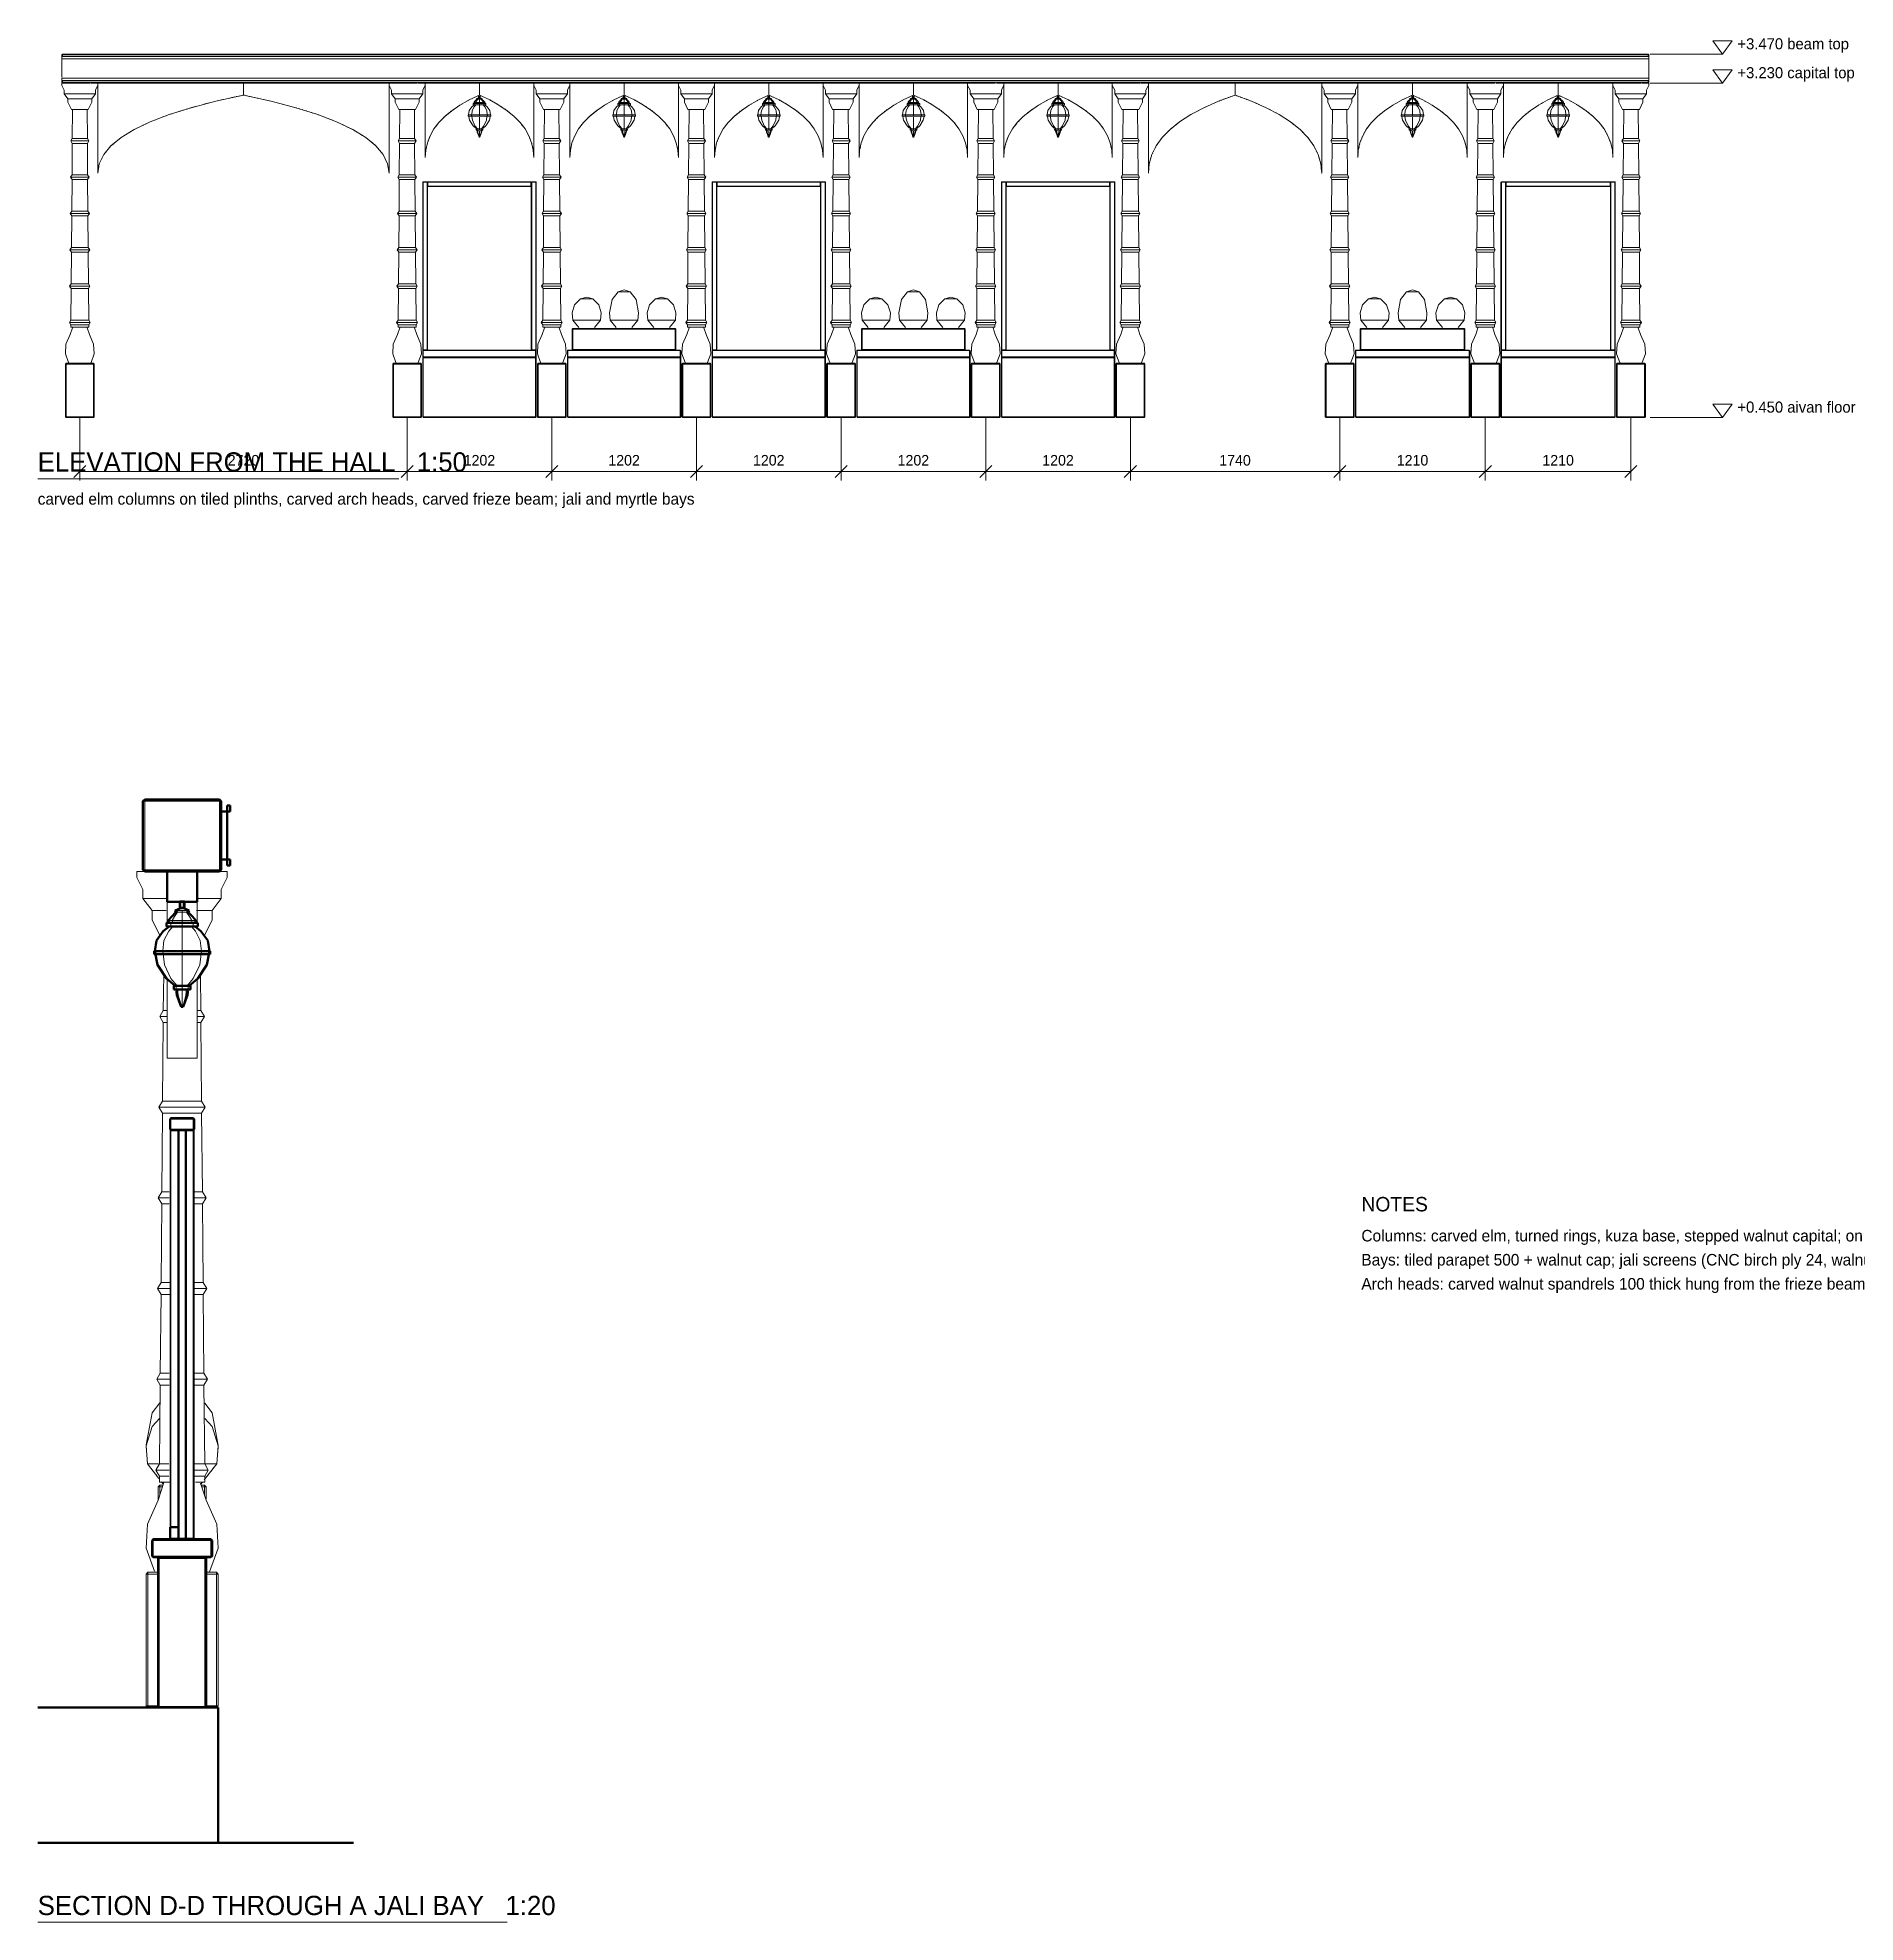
# Model space of a CAD drawing. Header units: metres. Extents: x 10 to 831, y 10 to 584.
# Drawn here: x 30 to 332.1, y 81.8 to 395.1 of the extents above; entities that cross this region are included whole.
import ezdxf
from ezdxf.enums import TextEntityAlignment as Align

# ---------------------------------------------------------------- set-up
doc = ezdxf.new("R2010")
doc.units = ezdxf.units.M
for name, color, linetype, lineweight in [('CUT', 7, 'Continuous', 50), ('DIM', 1, 'Continuous', 13), ('TXT', 7, 'Continuous', 18), ('VIS', 8, 'Continuous', 13)]:
    doc.layers.add(name, color=color, linetype=linetype, lineweight=lineweight)

msp = doc.modelspace()

# ---------------------------------------------------------------- texts
at = {"layer": 'DIM'}
for s, p in [('+3.470 beam top', (312.5, 393.2)), ('+3.230 capital top', (312.5, 388.4)), ('+0.450 aivan floor', (312.5, 332.8))]:
    msp.add_text(s, height=1.84, dxfattribs=at).set_placement(p)
for s, p in [('2720', (64.2, 324)), ('1202', (103.42, 324)), ('1202', (127.46, 324)), ('1202', (151.5, 324)), ('1202', (175.54, 324)), ('1202', (199.58, 324)), ('1740', (229, 324)), ('1210', (258.5, 324)), ('1210', (282.7, 324))]:
    msp.add_text(s, height=1.76, dxfattribs=at).set_placement(p, align=Align.CENTER)
at = {"layer": 'TXT'}
for s, height, p in [('ELEVATION FROM THE HALL   1:50', 3.2, (30, 323)), ('carved elm columns on tiled plinths, carved arch heads, carved frieze beam; jali and myrtle bays', 1.92, (30, 317.5)), ('NOTES', 2.4, (250, 200)), ('Columns: carved elm, turned rings, kuza base, stepped walnut capital; on Rishtan-tiled plinths 240 sq x 450 fixed to the aivan slab edge (M16 studs).', 1.92, (250, 195)), ('Bays: tiled parapet 500 + walnut cap; jali screens (CNC birch ply 24, walnut frame) with LED strip in the cap; myrtle planters (terracotta, liner + drip).', 1.92, (250, 191)), ('Arch heads: carved walnut spandrels 100 thick hung from the frieze beam; a pierced brass lantern at each apex. Steps openings A (2740) and B (1740) keep full height.', 1.92, (250, 187)), ('SECTION D-D THROUGH A JALI BAY   1:20', 3.2, (30, 83))]:
    msp.add_text(s, height=height, dxfattribs=at).set_placement(p)

# ---------------------------------------------------------------- linework, layer by layer
at = {"layer": 'CUT'}
for p, q in [((47.8, 268.5), (47.5, 268.2)), ((47.5, 268.2), (47.5, 256.8)), ((60.2, 268.5), (47.8, 268.5)), ((60.5, 268.2), (60.2, 268.5)), ((60.5, 256.8), (60.5, 268.2)), ((60.5, 258.5), (60.5, 266.5)), ((60.5, 266.5), (61.5, 266.5)), ((62, 267.5), (61.5, 267.5)), ((61.5, 267.5), (61.5, 266.5)), ((61.5, 266.5), (62, 266.5)), ((61.5, 266.5), (61.5, 258.5)), ((62, 266.5), (62, 267.5)), ((61.5, 258.5), (60.5, 258.5)), ((62, 258.5), (61.5, 258.5)), ((61.5, 258.5), (61.5, 257.5)), ((61.5, 257.5), (62, 257.5)), ((62, 257.5), (62, 258.5)), ((47.5, 256.8), (47.8, 256.5)), ((47.8, 256.5), (60.2, 256.5)), ((51.5, 256.418), (51.5, 256.5)), ((51.5, 256.5), (56.5, 256.5)), ((51.5, 251.476), (51.5, 256.418)), ((56.5, 256.5), (56.5, 256.418)), ((56.5, 256.418), (56.5, 251.476)), ((60.2, 256.5), (60.5, 256.8)), ((56.5, 251.476), (51.5, 251.476)), ((53.971, 251.5), (53.629, 251.5)), ((53.629, 251.5), (53.629, 250.45)), ((54.2, 251.5), (53.971, 251.5)), ((54.371, 251.5), (54.2, 251.5)), ((54.371, 250.45), (54.371, 251.5)), ((53.95, 248), (51.3955, 248)), ((51.3955, 248), (51.3955, 247.37)), ((52.2705, 249.05), (51.7105, 248.35)), ((51.7105, 248.35), (51.8505, 248)), ((51.8505, 248), (53.95, 248)), ((52.9705, 249.75), (52.2705, 249.05)), ((53.6005, 250.38), (52.8305, 250.03)), ((52.8305, 250.03), (52.9705, 249.75)), ((53.95, 250.438), (53.6005, 250.38)), ((53.629, 250.45), (53.8, 250.45)), ((53.8, 250.45), (54.029, 250.45)), ((54, 250.4415), (53.95, 250.438)), ((54, 248), (53.95, 248)), ((53.95, 248), (54, 248)), ((54.05, 250.438), (54, 250.4415)), ((54.05, 248), (54, 248)), ((54, 248), (54.05, 248)), ((54.029, 250.45), (54.371, 250.45)), ((54.3995, 250.38), (54.05, 250.438)), ((56.6045, 248), (54.05, 248)), ((54.05, 248), (56.1495, 248)), ((55.1695, 250.03), (54.3995, 250.38)), ((55.0295, 249.75), (55.1695, 250.03)), ((55.7295, 249.05), (55.0295, 249.75)), ((56.2895, 248.35), (55.7295, 249.05)), ((56.1495, 248), (56.2895, 248.35)), ((56.6045, 247.37), (56.6045, 248)), ((49.7505, 245.025), (49.4705, 243.275)), ((50.8705, 246.6), (49.7505, 245.025)), ((51.8505, 247.37), (50.8705, 246.6)), ((51.3955, 247.37), (53.95, 247.37)), ((53.95, 247.37), (51.8505, 247.37)), ((54, 247.37), (53.95, 247.37)), ((53.95, 247.37), (54, 247.37)), ((54.05, 247.37), (54, 247.37)), ((54, 247.37), (54.05, 247.37)), ((56.1495, 247.37), (54.05, 247.37)), ((54.05, 247.37), (56.6045, 247.37)), ((57.1295, 246.6), (56.1495, 247.37)), ((58.2495, 245.025), (57.1295, 246.6)), ((58.5295, 243.275), (58.2495, 245.025)), ((53.95, 243.24), (49.3305, 243.24)), ((49.3305, 243.24), (49.3305, 242.75)), ((49.3305, 242.75), (53.95, 242.75)), ((49.4705, 243.275), (49.8905, 241)), ((54, 243.24), (53.95, 243.24)), ((53.95, 242.75), (54, 242.75)), ((54.05, 243.24), (54, 243.24)), ((54, 242.75), (54.05, 242.75)), ((58.6695, 243.24), (54.05, 243.24)), ((54.05, 242.75), (58.6695, 242.75)), ((58.1095, 241), (58.5295, 243.275)), ((58.6695, 242.75), (58.6695, 243.24)), ((49.8905, 241), (51.3955, 238.725)), ((51.3955, 238.725), (52.8305, 237.5)), ((55.1695, 237.5), (56.6045, 238.725)), ((56.6045, 238.725), (58.1095, 241)), ((53.95, 237.5), (52.6205, 237.5)), ((52.6205, 237.5), (52.6205, 236.87)), ((52.6205, 236.87), (53.95, 236.87)), ((52.8305, 237.5), (53.95, 237.5)), ((53.1105, 236.87), (53.0405, 236.45)), ((53.0405, 236.45), (53.1105, 235.925)), ((53.95, 236.87), (53.1105, 236.87)), ((53.1105, 235.925), (53.4605, 235.05)), ((53.4605, 235.05), (53.8455, 234)), ((54, 237.5), (53.95, 237.5)), ((53.95, 237.5), (54, 237.5)), ((54, 236.87), (53.95, 236.87)), ((53.95, 236.87), (54, 236.87)), ((54.05, 237.5), (54, 237.5)), ((54, 237.5), (54.05, 237.5)), ((54.05, 236.87), (54, 236.87)), ((54, 236.87), (54.05, 236.87)), ((55.3795, 237.5), (54.05, 237.5)), ((54.05, 237.5), (55.1695, 237.5)), ((54.8895, 236.87), (54.05, 236.87)), ((54.05, 236.87), (55.3795, 236.87)), ((54.1545, 234), (54.5395, 235.05)), ((54.5395, 235.05), (54.8895, 235.925)), ((54.9595, 236.45), (54.8895, 236.87)), ((54.8895, 235.925), (54.9595, 236.45)), ((55.3795, 236.87), (55.3795, 237.5)), ((53.8455, 234), (53.95, 234)), ((53.95, 234), (54, 234)), ((54, 234), (54.05, 234)), ((54.05, 234), (54.1545, 234)), ((52, 215.35), (52.15, 215.5)), ((52, 213.65), (52, 215.35)), ((52.15, 213.5), (52, 213.65)), ((52.15, 215.5), (55.85, 215.5)), ((55.85, 213.5), (52.15, 213.5)), ((54.6, 213.5), (53.4, 213.5)), ((53.4, 213.5), (53.4, 145.5)), ((54.6, 145.5), (54.6, 213.5)), ((55.85, 215.5), (56, 215.35)), ((56, 213.65), (55.85, 213.5)), ((56, 215.35), (56, 213.65)), ((53.4, 147.5), (52, 147.5)), ((52, 147.5), (52, 145.5)), ((53.4, 145.5), (53.4, 147.5)), ((49, 145.3), (49.2, 145.5)), ((49, 142.7), (49, 145.3)), ((49.2, 145.5), (58.8, 145.5)), ((52, 145.5), (53.4, 145.5)), ((53.4, 145.5), (54.6, 145.5)), ((58.8, 145.5), (59, 145.3)), ((59, 145.3), (59, 142.7)), ((49.2, 142.5), (49, 142.7)), ((58.8, 142.5), (49.2, 142.5)), ((50.2, 142.5), (50, 142.3)), ((50, 142.3), (50, 117.7)), ((57.8, 142.5), (50.2, 142.5)), ((58, 142.3), (57.8, 142.5)), ((58, 117.7), (58, 142.3)), ((59, 142.7), (58.8, 142.5)), ((48.1705, 117.5), (30, 117.5)), ((60, 117.5), (48.1705, 117.5)), ((50, 117.7), (50.2, 117.5)), ((50.2, 117.5), (57.8, 117.5)), ((57.8, 117.5), (58, 117.7)), ((60, 95), (60, 117.5)), ((30, 95), (48.1705, 95)), ((82.5, 95), (30, 95)), ((48.1705, 95), (60, 95))]:
    msp.add_line(p, q, dxfattribs=at)
at = {"layer": 'DIM'}
for p, q in [((298, 392.4), (310, 392.4)), ((298, 387.6), (310, 387.6)), ((37, 332), (37, 321.5)), ((91.4, 332), (91.4, 321.5)), ((91.4, 332), (91.4, 321.5)), ((115.44, 332), (115.44, 321.5)), ((115.44, 332), (115.44, 321.5)), ((139.48, 332), (139.48, 321.5)), ((139.48, 332), (139.48, 321.5)), ((163.52, 332), (163.52, 321.5)), ((163.52, 332), (163.52, 321.5)), ((187.56, 332), (187.56, 321.5)), ((187.56, 332), (187.56, 321.5)), ((211.6, 332), (211.6, 321.5)), ((211.6, 332), (211.6, 321.5)), ((246.4, 332), (246.4, 321.5)), ((246.4, 332), (246.4, 321.5)), ((270.6, 332), (270.6, 321.5)), ((270.6, 332), (270.6, 321.5)), ((294.8, 332), (294.8, 321.5)), ((298, 332), (310, 332)), ((36, 322), (38, 324)), ((37, 323), (91.4, 323)), ((90.4, 322), (92.4, 324)), ((90.4, 322), (92.4, 324)), ((91.4, 323), (115.44, 323)), ((114.44, 322), (116.44, 324)), ((114.44, 322), (116.44, 324)), ((115.44, 323), (139.48, 323)), ((138.48, 322), (140.48, 324)), ((138.48, 322), (140.48, 324)), ((139.48, 323), (163.52, 323)), ((162.52, 322), (164.52, 324)), ((162.52, 322), (164.52, 324)), ((163.52, 323), (187.56, 323)), ((186.56, 322), (188.56, 324)), ((186.56, 322), (188.56, 324)), ((187.56, 323), (211.6, 323)), ((210.6, 322), (212.6, 324)), ((210.6, 322), (212.6, 324)), ((211.6, 323), (246.4, 323)), ((245.4, 322), (247.4, 324)), ((245.4, 322), (247.4, 324)), ((246.4, 323), (270.6, 323)), ((269.6, 322), (271.6, 324)), ((269.6, 322), (271.6, 324)), ((270.6, 323), (294.8, 323)), ((293.8, 322), (295.8, 324))]:
    msp.add_line(p, q, dxfattribs=at)
for points in [[(308.4, 394.6), (311.6, 394.6), (310, 392.4), (308.4, 394.6)], [(308.4, 389.8), (311.6, 389.8), (310, 387.6), (308.4, 389.8)], [(308.4, 334.2), (311.6, 334.2), (310, 332), (308.4, 334.2)]]:
    msp.add_lwpolyline(points, dxfattribs=at)
at = {"layer": 'TXT'}
for p, q in [((30, 321.8), (90, 321.8)), ((30, 81.8), (108, 81.8))]:
    msp.add_line(p, q, dxfattribs=at)
at = {"layer": 'VIS'}
for p, q in [((34.12, 392.4), (34, 392.28)), ((34, 392.28), (34.12, 392.28)), ((34, 392.28), (34, 392.0358)), ((297.8, 392), (34, 392)), ((34, 392), (34, 392)), ((34, 392), (297.8, 392)), ((34, 392), (34, 391.9)), ((34, 391.6), (34, 392)), ((34.12, 392.4), (34.12, 392.34)), ((34.12, 392.28), (34.12, 392.4)), ((34.12, 392.4), (297.68, 392.4)), ((34.12, 392.4), (34.12, 392.4)), ((297.68, 392.4), (34.12, 392.4)), ((34.12, 392.28), (297.68, 392.28)), ((34.12, 392.1172), (34.12, 392.28)), ((297.68, 392.4), (297.68, 392.28)), ((297.8, 392.28), (297.68, 392.4)), ((297.68, 392.4), (297.8, 392.28)), ((297.68, 392.4), (297.68, 392.4)), ((297.68, 392.28), (297.8, 392.28)), ((297.68, 392.28), (297.68, 392.0358)), ((297.8, 392.28), (297.74, 392.28)), ((297.8, 392.28), (297.8, 392.28)), ((297.8, 387.72), (297.8, 392.28)), ((297.8, 392.28), (297.8, 387.72)), ((297.8, 392), (297.8, 392)), ((297.8, 391.6), (297.8, 392)), ((297.8, 391.6), (297.8, 392)), ((297.8, 391.6), (34, 391.6)), ((34, 391.6), (34, 391.6)), ((34, 388.56), (34, 391.52)), ((297.8, 391.6), (297.72, 391.6)), ((297.8, 388.4), (297.8, 391.6)), ((297.8, 388.4), (297.8, 391.6)), ((297.8, 391.6), (297.8, 391.6)), ((297.8, 391.6), (297.8, 391.6)), ((34, 388.4), (297.8, 388.4)), ((34, 388), (34, 388.4)), ((297.8, 388), (34, 388)), ((34, 388), (34, 388)), ((34, 387.8828), (34, 387.72)), ((34.12, 387.72), (34, 387.72)), ((34, 387.72), (34.12, 387.6)), ((34, 387.72), (34, 387.72)), ((34, 387.2), (34, 387.6)), ((34, 387.6), (34.0128, 387.6)), ((34.1022, 387.6), (34, 387.6)), ((34.4, 386.4), (34, 387.2)), ((34.12, 387.72), (34.12, 387.9642)), ((34.12, 387.6), (34.12, 387.72)), ((297.68, 387.72), (34.12, 387.72)), ((34.12, 387.6), (35.3202, 387.6)), ((34.4, 385.8), (34.4, 386.4)), ((35, 385), (34.4, 385.8)), ((34.4, 385.8), (34.411, 385.8)), ((34.4886, 385.8), (34.4, 385.8)), ((34.7484, 385.8), (34.4886, 385.8)), ((35.1616, 385.8), (34.7484, 385.8)), ((35.7, 385.8), (35.1616, 385.8)), ((35.5, 387.6), (35.267, 387.6)), ((36.2236, 387.6), (35.5, 387.6)), ((36.327, 385.8), (35.7, 385.8)), ((37, 387.6), (36.2236, 387.6)), ((37, 385.8), (36.327, 385.8)), ((37.7764, 387.6), (37, 387.6)), ((37.673, 385.8), (37, 385.8)), ((38.3, 385.8), (37.673, 385.8)), ((38.5, 387.6), (37.7764, 387.6)), ((38.8384, 385.8), (38.3, 385.8)), ((38.6554, 387.6), (38.5, 387.6)), ((38.7608, 387.6), (89.7284, 387.6)), ((39.2516, 385.8), (38.8384, 385.8)), ((39, 385), (39.6, 385.8)), ((39.5114, 385.8), (39.2516, 385.8)), ((39.6, 385.8), (39.5114, 385.8)), ((39.6, 386.4), (39.96, 387.12)), ((39.6, 385.8), (39.6, 386.4)), ((40, 387.4388), (40, 372.6)), ((59.602, 384.5808), (64.2, 385.6)), ((63.5658, 385.4594), (63.4864, 385.4418)), ((64.0414, 385.5648), (63.9622, 385.5472)), ((64.2, 385.6), (64.2, 387.5166)), ((64.2, 387.4334), (64.2, 385.6)), ((64.2, 385.6), (68.798, 384.5808)), ((64.3586, 385.5648), (64.2792, 385.5824)), ((64.8342, 385.4594), (64.755, 385.477)), ((88.4, 372.6), (88.4, 387.5194)), ((88.4, 387.2), (88.4, 387.5)), ((88.8, 386.4), (88.4, 387.2)), ((88.4, 387.1162), (88.4, 372.6)), ((88.8, 385.8), (88.8, 386.4)), ((89.4, 385), (88.8, 385.8)), ((88.8, 385.8), (88.811, 385.8)), ((88.8886, 385.8), (88.8, 385.8)), ((89.1484, 385.8), (88.8886, 385.8)), ((89.5616, 385.8), (89.1484, 385.8)), ((90.1, 385.8), (89.5616, 385.8)), ((89.9, 387.6), (89.667, 387.6)), ((90.6236, 387.6), (89.9, 387.6)), ((90.727, 385.8), (90.1, 385.8)), ((91.4, 387.6), (90.6236, 387.6)), ((91.4, 385.8), (90.727, 385.8)), ((92.1764, 387.6), (91.4, 387.6)), ((92.073, 385.8), (91.4, 385.8)), ((92.7, 385.8), (92.073, 385.8)), ((92.9, 387.6), (92.1764, 387.6)), ((93.2384, 385.8), (92.7, 385.8)), ((93.0554, 387.6), (92.9, 387.6)), ((93.169, 387.6), (113.732, 387.6)), ((93.6516, 385.8), (93.2384, 385.8)), ((93.4, 385), (94, 385.8)), ((93.9114, 385.8), (93.6516, 385.8)), ((94, 385.8), (93.9114, 385.8)), ((94, 386.4), (94.36, 387.12)), ((94, 385.8), (94, 386.4)), ((94.4, 387.439), (94.4, 375.2)), ((101.7062, 384.7846), (103.42, 385.6)), ((103.2642, 385.5258), (103.0306, 385.4146)), ((103.2814, 385.18), (103.2814, 385.495)), ((103.42, 385.6), (103.42, 387.5166)), ((103.42, 387.4334), (103.42, 385.6)), ((103.42, 385.6), (105.1338, 384.7846)), ((103.7316, 385.4518), (103.4978, 385.563)), ((103.5586, 385.18), (103.5586, 385.495)), ((103.5586, 385.18), (103.5586, 385.495)), ((112.44, 375.2), (112.44, 387.5194)), ((112.44, 387.2), (112.44, 387.5)), ((112.84, 386.4), (112.44, 387.2)), ((112.44, 387.1168), (112.44, 375.2)), ((112.84, 385.8), (112.84, 386.4)), ((113.44, 385), (112.84, 385.8)), ((112.84, 385.8), (112.851, 385.8)), ((112.9286, 385.8), (112.84, 385.8)), ((113.1884, 385.8), (112.9286, 385.8)), ((113.6016, 385.8), (113.1884, 385.8)), ((114.14, 385.8), (113.6016, 385.8)), ((113.94, 387.6), (113.707, 387.6)), ((114.6636, 387.6), (113.94, 387.6)), ((114.767, 385.8), (114.14, 385.8)), ((115.44, 387.6), (114.6636, 387.6)), ((115.44, 385.8), (114.767, 385.8)), ((116.2164, 387.6), (115.44, 387.6)), ((116.113, 385.8), (115.44, 385.8)), ((116.74, 385.8), (116.113, 385.8)), ((116.94, 387.6), (116.2164, 387.6)), ((117.2784, 385.8), (116.74, 385.8)), ((117.0954, 387.6), (116.94, 387.6)), ((117.1726, 387.6), (137.8958, 387.6)), ((117.6916, 385.8), (117.2784, 385.8)), ((117.44, 385), (118.04, 385.8)), ((117.9514, 385.8), (117.6916, 385.8)), ((118.04, 385.8), (117.9514, 385.8)), ((118.04, 386.4), (118.4, 387.12)), ((118.04, 385.8), (118.04, 386.4)), ((118.44, 387.439), (118.44, 375.2)), ((125.7462, 384.7846), (127.46, 385.6)), ((127.3042, 385.5258), (127.0706, 385.4146)), ((127.3214, 385.18), (127.3214, 385.495)), ((127.46, 385.6), (127.46, 387.5166)), ((127.46, 387.4334), (127.46, 385.6)), ((127.46, 385.6), (129.1738, 384.7846)), ((127.7716, 385.4518), (127.5378, 385.563)), ((127.5986, 385.18), (127.5986, 385.495)), ((127.5986, 385.18), (127.5986, 385.495)), ((136.48, 375.2), (136.48, 387.5194)), ((136.48, 387.2), (136.48, 387.5)), ((136.88, 386.4), (136.48, 387.2)), ((136.48, 387.1168), (136.48, 375.2)), ((136.88, 385.8), (136.88, 386.4)), ((137.48, 385), (136.88, 385.8)), ((136.88, 385.8), (136.891, 385.8)), ((136.9686, 385.8), (136.88, 385.8)), ((137.2284, 385.8), (136.9686, 385.8)), ((137.6414, 385.8), (137.2284, 385.8)), ((138.18, 385.8), (137.6414, 385.8)), ((137.98, 387.6), (137.747, 387.6)), ((138.7036, 387.6), (137.98, 387.6)), ((138.807, 385.8), (138.18, 385.8)), ((139.48, 387.6), (138.7036, 387.6)), ((139.48, 385.8), (138.807, 385.8)), ((140.2564, 387.6), (139.48, 387.6)), ((140.153, 385.8), (139.48, 385.8)), ((140.78, 385.8), (140.153, 385.8)), ((140.98, 387.6), (140.2564, 387.6)), ((141.3184, 385.8), (140.78, 385.8)), ((141.1354, 387.6), (140.98, 387.6)), ((141.1762, 387.6), (161.8994, 387.6)), ((141.7316, 385.8), (141.3184, 385.8)), ((141.48, 385), (142.08, 385.8)), ((141.9914, 385.8), (141.7316, 385.8)), ((142.08, 385.8), (141.9914, 385.8)), ((142.08, 386.4), (142.44, 387.12)), ((142.08, 385.8), (142.08, 386.4)), ((142.48, 387.439), (142.48, 375.2)), ((149.7862, 384.7846), (151.5, 385.6)), ((151.3442, 385.5258), (151.1106, 385.4146)), ((151.3614, 385.18), (151.3614, 385.495)), ((151.5, 385.6), (151.5, 387.5166)), ((151.5, 387.4334), (151.5, 385.6)), ((151.5, 385.6), (153.2138, 384.7846)), ((151.8116, 385.4518), (151.5778, 385.563)), ((151.6386, 385.18), (151.6386, 385.495)), ((151.6386, 385.18), (151.6386, 385.495)), ((160.52, 375.2), (160.52, 387.5194)), ((160.52, 387.2), (160.52, 387.5)), ((160.92, 386.4), (160.52, 387.2)), ((160.52, 387.1168), (160.52, 375.2)), ((160.92, 385.8), (160.92, 386.4)), ((161.52, 385), (160.92, 385.8)), ((160.92, 385.8), (160.931, 385.8)), ((161.0086, 385.8), (160.92, 385.8)), ((161.2684, 385.8), (161.0086, 385.8)), ((161.6814, 385.8), (161.2684, 385.8)), ((162.22, 385.8), (161.6814, 385.8)), ((162.02, 387.6), (161.787, 387.6)), ((162.7436, 387.6), (162.02, 387.6)), ((162.847, 385.8), (162.22, 385.8)), ((163.52, 387.6), (162.7436, 387.6)), ((163.52, 385.8), (162.847, 385.8)), ((164.2964, 387.6), (163.52, 387.6)), ((164.1928, 385.8), (163.52, 385.8)), ((164.82, 385.8), (164.1928, 385.8)), ((165.02, 387.6), (164.2964, 387.6)), ((165.3584, 385.8), (164.82, 385.8)), ((165.1754, 387.6), (165.02, 387.6)), ((165.1798, 387.6), (185.903, 387.6)), ((165.7716, 385.8), (165.3584, 385.8)), ((165.52, 385), (166.12, 385.8)), ((166.0314, 385.8), (165.7716, 385.8)), ((166.12, 385.8), (166.0314, 385.8)), ((166.12, 386.4), (166.48, 387.12)), ((166.12, 385.8), (166.12, 386.4)), ((166.52, 387.439), (166.52, 375.2)), ((173.8262, 384.7846), (175.54, 385.6)), ((175.3842, 385.5258), (175.1504, 385.4146)), ((175.4014, 385.18), (175.4014, 385.495)), ((175.54, 385.6), (175.54, 387.5166)), ((175.54, 387.4334), (175.54, 385.6)), ((175.54, 385.6), (177.2538, 384.7846)), ((175.8516, 385.4518), (175.6178, 385.563)), ((175.6786, 385.18), (175.6786, 385.495)), ((175.6786, 385.18), (175.6786, 385.495)), ((184.56, 375.2), (184.56, 387.5194)), ((184.56, 387.2), (184.56, 387.5)), ((184.56, 387.439), (184.56, 375.2)), ((184.96, 386.4), (184.56, 387.2)), ((184.96, 385.8), (184.96, 386.4)), ((185.56, 385), (184.96, 385.8)), ((184.96, 385.8), (184.971, 385.8)), ((185.0486, 385.8), (184.96, 385.8)), ((185.3084, 385.8), (185.0486, 385.8)), ((185.7216, 385.8), (185.3084, 385.8)), ((186.26, 385.8), (185.7216, 385.8)), ((186.06, 387.6), (185.827, 387.6)), ((186.7836, 387.6), (186.06, 387.6)), ((186.8872, 385.8), (186.26, 385.8)), ((187.56, 387.6), (186.7836, 387.6)), ((187.56, 385.8), (186.8872, 385.8)), ((188.3364, 387.6), (187.56, 387.6)), ((188.233, 385.8), (187.56, 385.8)), ((188.86, 385.8), (188.233, 385.8)), ((189.06, 387.6), (188.3364, 387.6)), ((189.3986, 385.8), (188.86, 385.8)), ((189.2154, 387.6), (189.06, 387.6)), ((189.3436, 387.6), (209.9066, 387.6)), ((189.8116, 385.8), (189.3986, 385.8)), ((189.56, 385), (190.16, 385.8)), ((190.0714, 385.8), (189.8116, 385.8)), ((190.16, 385.8), (190.0714, 385.8)), ((190.16, 386.4), (190.52, 387.12)), ((190.16, 385.8), (190.16, 386.4)), ((190.56, 387.439), (190.56, 375.2)), ((197.8662, 384.7846), (199.58, 385.6)), ((199.4242, 385.5258), (199.1906, 385.4146)), ((199.4414, 385.18), (199.4414, 385.495)), ((199.58, 385.6), (199.58, 387.5166)), ((199.58, 387.4334), (199.58, 385.6)), ((199.58, 385.6), (201.2938, 384.7846)), ((199.8916, 385.4518), (199.658, 385.563)), ((199.7186, 385.18), (199.7186, 385.495)), ((199.7186, 385.18), (199.7186, 385.495)), ((208.6, 375.2), (208.6, 387.5194)), ((208.6, 387.2), (208.6, 387.5)), ((209, 386.4), (208.6, 387.2)), ((208.6, 387.1168), (208.6, 375.2)), ((209, 385.8), (209, 386.4)), ((209.6, 385), (209, 385.8)), ((209, 385.8), (209.011, 385.8)), ((209.0886, 385.8), (209, 385.8)), ((209.3484, 385.8), (209.0886, 385.8)), ((209.7616, 385.8), (209.3484, 385.8)), ((210.3, 385.8), (209.7616, 385.8)), ((210.1, 387.6), (209.867, 387.6)), ((210.8236, 387.6), (210.1, 387.6)), ((210.927, 385.8), (210.3, 385.8)), ((211.6, 387.6), (210.8236, 387.6)), ((211.6, 385.8), (210.927, 385.8)), ((212.3764, 387.6), (211.6, 387.6)), ((212.273, 385.8), (211.6, 385.8)), ((212.9, 385.8), (212.273, 385.8)), ((213.1, 387.6), (212.3764, 387.6)), ((213.4384, 385.8), (212.9, 385.8)), ((213.2554, 387.6), (213.1, 387.6)), ((213.3472, 387.6), (244.792, 387.6)), ((213.8516, 385.8), (213.4384, 385.8)), ((213.6, 385), (214.2, 385.8)), ((214.1114, 385.8), (213.8516, 385.8)), ((214.2, 385.8), (214.1114, 385.8)), ((214.2, 386.4), (214.56, 387.12)), ((214.2, 385.8), (214.2, 386.4)), ((214.6, 387.4388), (214.6, 372.6)), ((226.264, 384.5808), (229, 385.6)), ((228.696, 385.4868), (228.62, 385.4584)), ((229, 385.6), (229, 387.5166)), ((229, 387.4334), (229, 385.6)), ((229, 385.6), (231.736, 384.5808)), ((229.304, 385.4868), (229.228, 385.515)), ((243.4, 372.6), (243.4, 387.5194)), ((243.4, 387.2), (243.4, 387.5)), ((243.8, 386.4), (243.4, 387.2)), ((243.4, 387.1162), (243.4, 372.6)), ((243.8, 385.8), (243.8, 386.4)), ((244.4, 385), (243.8, 385.8)), ((243.8, 385.8), (243.811, 385.8)), ((243.8886, 385.8), (243.8, 385.8)), ((244.1484, 385.8), (243.8886, 385.8)), ((244.5616, 385.8), (244.1484, 385.8)), ((245.1, 385.8), (244.5616, 385.8)), ((244.9, 387.6), (244.667, 387.6)), ((245.6236, 387.6), (244.9, 387.6)), ((245.727, 385.8), (245.1, 385.8)), ((246.4, 387.6), (245.6236, 387.6)), ((246.4, 385.8), (245.727, 385.8)), ((247.1764, 387.6), (246.4, 387.6)), ((247.073, 385.8), (246.4, 385.8)), ((247.7, 385.8), (247.073, 385.8)), ((247.9, 387.6), (247.1764, 387.6)), ((248.2384, 385.8), (247.7, 385.8)), ((248.0554, 387.6), (247.9, 387.6)), ((248.0724, 387.6), (268.9556, 387.6)), ((248.6516, 385.8), (248.2384, 385.8)), ((248.4, 385), (249, 385.8)), ((248.9114, 385.8), (248.6516, 385.8)), ((249, 385.8), (248.9114, 385.8)), ((249, 386.4), (249.36, 387.12)), ((249, 385.8), (249, 386.4)), ((249.4, 387.439), (249.4, 375.2)), ((256.771, 384.7846), (258.5, 385.6)), ((258.3428, 385.5258), (258.2642, 385.4888)), ((258.3614, 385.18), (258.3614, 385.495)), ((258.5, 385.6), (258.5, 387.5166)), ((258.5, 387.4334), (258.5, 385.6)), ((258.5, 385.6), (260.229, 384.7846)), ((258.6572, 385.5258), (258.5786, 385.563)), ((258.6386, 385.18), (258.6386, 385.495)), ((258.6386, 385.18), (258.6386, 385.495)), ((258.9716, 385.3776), (258.893, 385.4146)), ((267.6, 375.2), (267.6, 387.5194)), ((267.6, 387.2), (267.6, 387.5)), ((268, 386.4), (267.6, 387.2)), ((267.6, 387.1168), (267.6, 375.2)), ((268, 385.8), (268, 386.4)), ((268.6, 385), (268, 385.8)), ((268, 385.8), (268.011, 385.8)), ((268.0886, 385.8), (268, 385.8)), ((268.3484, 385.8), (268.0886, 385.8)), ((268.7614, 385.8), (268.3484, 385.8)), ((269.3, 385.8), (268.7614, 385.8)), ((269.1, 387.6), (268.867, 387.6)), ((269.8236, 387.6), (269.1, 387.6)), ((269.927, 385.8), (269.3, 385.8)), ((270.6, 387.6), (269.8236, 387.6)), ((270.6, 385.8), (269.927, 385.8)), ((271.3764, 387.6), (270.6, 387.6)), ((271.2728, 385.8), (270.6, 385.8)), ((271.9, 385.8), (271.2728, 385.8)), ((272.1, 387.6), (271.3764, 387.6)), ((272.4384, 385.8), (271.9, 385.8)), ((272.2554, 387.6), (272.1, 387.6)), ((272.3962, 387.6), (293.1192, 387.6)), ((272.8516, 385.8), (272.4384, 385.8)), ((272.6, 385), (273.2, 385.8)), ((273.1114, 385.8), (272.8516, 385.8)), ((273.2, 385.8), (273.1114, 385.8)), ((273.2, 386.4), (273.56, 387.12)), ((273.2, 385.8), (273.2, 386.4)), ((273.6, 387.439), (273.6, 375.2)), ((280.971, 384.7846), (282.7, 385.6)), ((282.5428, 385.5258), (282.4642, 385.4888)), ((282.5614, 385.18), (282.5614, 385.495)), ((282.7, 385.6), (282.7, 387.5166)), ((282.7, 387.4334), (282.7, 385.6)), ((282.7, 385.6), (284.429, 384.7846)), ((282.8572, 385.5258), (282.7786, 385.563)), ((282.8386, 385.18), (282.8386, 385.495)), ((282.8386, 385.18), (282.8386, 385.495)), ((283.1716, 385.3776), (283.093, 385.4146)), ((291.8, 375.2), (291.8, 387.5194)), ((291.8, 387.2), (291.8, 387.5)), ((291.8, 387.439), (291.8, 375.2)), ((292.2, 386.4), (291.8, 387.2)), ((292.2, 385.8), (292.2, 386.4)), ((292.8, 385), (292.2, 385.8)), ((292.2, 385.8), (292.211, 385.8)), ((292.2886, 385.8), (292.2, 385.8)), ((292.5484, 385.8), (292.2886, 385.8)), ((292.9616, 385.8), (292.5484, 385.8)), ((293.5, 385.8), (292.9616, 385.8)), ((293.3, 387.6), (293.067, 387.6)), ((294.0236, 387.6), (293.3, 387.6)), ((294.127, 385.8), (293.5, 385.8)), ((294.8, 387.6), (294.0236, 387.6)), ((294.8, 385.8), (294.127, 385.8)), ((295.5764, 387.6), (294.8, 387.6)), ((295.473, 385.8), (294.8, 385.8)), ((296.1, 385.8), (295.473, 385.8)), ((296.3, 387.6), (295.5764, 387.6)), ((296.6384, 385.8), (296.1, 385.8)), ((296.4554, 387.6), (296.3, 387.6)), ((296.5598, 387.6), (297.68, 387.6)), ((297.0516, 385.8), (296.6384, 385.8)), ((296.8, 385), (297.4, 385.8)), ((297.3114, 385.8), (297.0516, 385.8)), ((297.4, 385.8), (297.3114, 385.8)), ((297.4, 386.4), (297.8, 387.2)), ((297.4, 385.8), (297.4, 386.4)), ((297.6978, 387.6), (297.6604, 387.6)), ((297.68, 387.8828), (297.68, 387.72)), ((297.68, 387.6), (297.8, 387.72)), ((297.8, 387.72), (297.68, 387.72)), ((297.68, 387.72), (297.68, 387.6)), ((297.68, 387.6), (297.68, 387.6)), ((297.8, 387.6), (297.6978, 387.6)), ((297.8, 388.4), (297.72, 388.4)), ((297.8, 388.4), (297.72, 388.4)), ((297.8, 387.72), (297.74, 387.66)), ((297.8, 388.4), (297.8, 388.4)), ((297.8, 388.4), (297.8, 388.4)), ((297.8, 388), (297.8, 388.4)), ((297.8, 388), (297.8, 388.4)), ((297.8, 388), (297.8, 388)), ((297.8, 387.72), (297.8, 387.72)), ((297.8, 387.2), (297.8, 387.6)), ((35, 384.4), (35, 385)), ((35, 385), (35.0114, 385)), ((35.0682, 385), (35, 385)), ((35.6, 383.2), (35, 384.4)), ((35.268, 385), (35.0682, 385)), ((35.5858, 385), (35.268, 385)), ((36, 385), (35.5858, 385)), ((35.6, 383.2), (35.6478, 383.2)), ((35.6478, 383.2), (35.7876, 383.2)), ((35.75, 378.3666), (35.7992, 383.1194)), ((35.7876, 383.2), (36.01, 383.2)), ((36.4824, 385), (36, 385)), ((36.01, 383.2), (36.3, 383.2)), ((36.3, 383.2), (36.6376, 383.2)), ((37, 385), (36.4824, 385)), ((36.6376, 383.2), (37, 383.2)), ((37.5176, 385), (37, 385)), ((37, 383.2), (37.3624, 383.2)), ((37.3624, 383.2), (37.7, 383.2)), ((38, 385), (37.5176, 385)), ((37.7, 383.2), (37.99, 383.2)), ((37.99, 383.2), (38.2124, 383.2)), ((38.4142, 385), (38, 385)), ((38.25, 378.3666), (38.2008, 383.1194)), ((38.2124, 383.2), (38.3522, 383.2)), ((38.3522, 383.2), (38.4, 383.2)), ((38.4, 383.2), (38.388, 383.2)), ((38.4, 383.2), (39, 384.4)), ((38.732, 385), (38.4142, 385)), ((38.9318, 385), (38.732, 385)), ((39, 385), (38.9318, 385)), ((39, 384.4), (39, 385)), ((48.712, 381.1488), (51.858, 382.3552)), ((51.7082, 382.2978), (51.3336, 382.1542)), ((51.858, 382.3552), (55.488, 383.4992)), ((52.3314, 382.5044), (52.0948, 382.4298)), ((52.805, 382.6536), (52.5682, 382.579)), ((53.4362, 382.8526), (53.1996, 382.778)), ((53.752, 382.952), (53.673, 382.9272)), ((54.3832, 383.151), (54.1464, 383.0764)), ((54.8566, 383.3002), (54.7778, 383.2754)), ((55.3302, 383.4494), (55.2512, 383.4246)), ((55.488, 383.4992), (59.602, 384.5808)), ((56.4374, 383.7488), (55.5672, 383.52)), ((58.4944, 384.2896), (57.624, 384.0608)), ((60.0776, 384.6862), (59.8398, 384.6336)), ((60.5532, 384.7916), (60.3154, 384.739)), ((60.8704, 384.862), (60.7912, 384.8444)), ((61.8218, 385.0728), (61.7424, 385.0552)), ((62.773, 385.2836), (62.0596, 385.1256)), ((63.0902, 385.354), (63.0108, 385.3364)), ((65.3098, 385.354), (65.2306, 385.3716)), ((66.2612, 385.1432), (65.5476, 385.3012)), ((66.5782, 385.0728), (66.499, 385.0904)), ((67.5296, 384.862), (67.4504, 384.8796)), ((68.0052, 384.7566), (67.7674, 384.8092)), ((68.4808, 384.651), (68.243, 384.7038)), ((68.798, 384.5808), (72.912, 383.4992)), ((70.6968, 384.0816), (69.8264, 384.3104)), ((72.7538, 383.5408), (71.8836, 383.7696)), ((72.912, 383.4992), (76.542, 382.3552)), ((73.0698, 383.4494), (72.991, 383.4744)), ((73.5432, 383.3002), (73.4644, 383.3252)), ((74.1746, 383.1012), (73.9378, 383.1758)), ((74.648, 382.952), (74.5692, 382.977)), ((75.1216, 382.8028), (74.8848, 382.8774)), ((75.7528, 382.6038), (75.5162, 382.6786)), ((76.2264, 382.4546), (75.9896, 382.5292)), ((76.542, 382.3552), (79.688, 381.1488)), ((76.8416, 382.2404), (76.617, 382.3264)), ((89.4, 384.4), (89.4, 385)), ((89.4, 385), (89.4114, 385)), ((89.4682, 385), (89.4, 385)), ((90, 383.2), (89.4, 384.4)), ((89.668, 385), (89.4682, 385)), ((89.9858, 385), (89.668, 385)), ((90.4, 385), (89.9858, 385)), ((90, 383.2), (90.0476, 383.2)), ((90.0476, 383.2), (90.1876, 383.2)), ((90.15, 378.3666), (90.1992, 383.1194)), ((90.1876, 383.2), (90.41, 383.2)), ((90.8824, 385), (90.4, 385)), ((90.41, 383.2), (90.7, 383.2)), ((90.7, 383.2), (91.0376, 383.2)), ((91.4, 385), (90.8824, 385)), ((91.0376, 383.2), (91.4, 383.2)), ((91.9176, 385), (91.4, 385)), ((91.4, 383.2), (91.7624, 383.2)), ((91.7624, 383.2), (92.1, 383.2)), ((92.4, 385), (91.9176, 385)), ((92.1, 383.2), (92.39, 383.2)), ((92.39, 383.2), (92.6124, 383.2)), ((92.8142, 385), (92.4, 385)), ((92.65, 378.3666), (92.6008, 383.1194)), ((92.6124, 383.2), (92.7524, 383.2)), ((92.7524, 383.2), (92.8, 383.2)), ((92.8, 383.2), (92.788, 383.2)), ((92.8, 383.2), (93.4, 384.4)), ((93.132, 385), (92.8142, 385)), ((93.3318, 385), (93.132, 385)), ((93.4, 385), (93.3318, 385)), ((93.4, 384.4), (93.4, 385)), ((97.6472, 382.039), (98.8198, 383.0042)), ((98.1684, 382.468), (98.1032, 382.4144)), ((98.429, 382.6824), (98.3638, 382.6288)), ((98.6896, 382.897), (98.6244, 382.8434)), ((98.8198, 383.0042), (100.1728, 383.9194)), ((99.0904, 383.1872), (98.8874, 383.05)), ((99.767, 383.6448), (99.564, 383.5076)), ((100.1728, 383.9194), (101.7062, 384.7846)), ((100.591, 384.1554), (100.3818, 384.0374)), ((101.1486, 384.47), (100.9396, 384.352)), ((101.5668, 384.706), (101.4972, 384.6666)), ((101.544, 382.1), (101.544, 382.296)), ((101.544, 382.296), (101.5784, 382.296)), ((102.0934, 382.296), (101.544, 382.296)), ((101.6, 382.31), (101.712, 383.01)), ((101.712, 383.01), (102.16, 383.64)), ((102.0934, 382.1), (102.0934, 382.296)), ((103.42, 382.296), (102.0934, 382.296)), ((102.3294, 385.0812), (102.0956, 384.97)), ((102.133, 382.31), (102.2122, 383.01)), ((102.16, 383.64), (102.4866, 383.8966)), ((102.2122, 383.01), (102.529, 383.64)), ((102.37, 383.948), (102.37, 384.2)), ((102.37, 384.2), (102.4008, 384.2)), ((102.6776, 384.2), (102.37, 384.2)), ((102.37, 383.948), (102.6776, 383.948)), ((102.496, 384.34), (102.72, 384.62)), ((102.496, 384.34), (102.5298, 384.34)), ((102.7666, 384.34), (102.496, 384.34)), ((102.529, 383.64), (102.76, 383.8966)), ((102.641, 385.2294), (102.5632, 385.1924)), ((102.6776, 383.948), (102.6776, 384.2)), ((103.42, 384.2), (102.6776, 384.2)), ((102.6776, 383.948), (103.42, 383.948)), ((102.72, 384.62), (103, 384.9)), ((102.7666, 384.34), (102.925, 384.62)), ((103.42, 384.34), (102.7666, 384.34)), ((102.925, 384.62), (103.123, 384.9)), ((102.944, 385.012), (103.252, 385.152)), ((103, 384.9), (102.944, 385.012)), ((102.944, 385.012), (102.9788, 385.012)), ((103.0834, 385.012), (102.944, 385.012)), ((103, 384.9), (103.0308, 384.9)), ((103.123, 384.9), (103, 384.9)), ((103.123, 384.9), (103.0834, 385.012)), ((103.42, 385.012), (103.0834, 385.012)), ((103.42, 384.9), (103.123, 384.9)), ((103.252, 385.152), (103.336, 385.166)), ((103.2814, 385.18), (103.42, 385.18)), ((103.42, 385.39), (103.42, 385.18)), ((103.42, 385.18), (103.5586, 385.18)), ((103.42, 385.012), (103.42, 384.9)), ((103.7566, 385.012), (103.42, 385.012)), ((103.42, 384.9), (103.42, 384.62)), ((103.717, 384.9), (103.42, 384.9)), ((103.42, 384.62), (103.42, 384.34)), ((103.42, 384.34), (103.42, 384.27)), ((104.0734, 384.34), (103.42, 384.34)), ((103.42, 384.2), (103.42, 383.948)), ((104.1624, 384.2), (103.42, 384.2)), ((103.42, 383.948), (104.1624, 383.948)), ((103.42, 383.8454), (103.42, 383.64)), ((103.42, 383.64), (103.42, 383.01)), ((103.42, 383.01), (103.42, 382.31)), ((103.42, 382.31), (103.42, 382.219)), ((103.42, 382.296), (103.42, 382.1)), ((104.7466, 382.296), (103.42, 382.296)), ((103.5586, 385.18), (103.4892, 385.18)), ((103.588, 385.152), (103.504, 385.166)), ((103.5586, 385.18), (103.5586, 385.18)), ((103.896, 385.012), (103.588, 385.152)), ((103.717, 384.9), (103.7566, 385.012)), ((103.915, 384.62), (103.717, 384.9)), ((103.84, 384.9), (103.717, 384.9)), ((103.896, 385.012), (103.7566, 385.012)), ((103.84, 384.9), (103.896, 385.012)), ((104.12, 384.62), (103.84, 384.9)), ((104.0734, 384.34), (103.915, 384.62)), ((104.344, 384.34), (104.0734, 384.34)), ((104.311, 383.64), (104.08, 383.8966)), ((104.344, 384.34), (104.12, 384.62)), ((104.199, 385.2294), (104.1212, 385.2664)), ((104.1624, 383.948), (104.1624, 384.2)), ((104.47, 384.2), (104.1624, 384.2)), ((104.1624, 383.948), (104.47, 383.948)), ((104.6278, 383.01), (104.311, 383.64)), ((104.68, 383.64), (104.3534, 383.8966)), ((104.6664, 385.007), (104.4326, 385.1182)), ((104.47, 383.948), (104.4392, 383.948)), ((104.47, 383.948), (104.47, 384.2)), ((104.707, 382.31), (104.6278, 383.01)), ((105.128, 383.01), (104.68, 383.64)), ((104.7466, 382.1), (104.7466, 382.296)), ((105.296, 382.296), (104.7466, 382.296)), ((105.24, 382.31), (105.128, 383.01)), ((105.1338, 384.7846), (106.6672, 383.9194)), ((105.2732, 384.706), (105.2034, 384.7454)), ((105.296, 382.1), (105.296, 382.296)), ((105.6914, 384.47), (105.4822, 384.588)), ((105.9702, 384.3126), (105.9006, 384.352)), ((106.3884, 384.0766), (106.3188, 384.116)), ((106.6672, 383.9194), (108.0202, 383.0042)), ((107.2084, 383.5532), (107.0054, 383.6906)), ((107.885, 383.0956), (107.682, 383.233)), ((108.0202, 383.0042), (109.1928, 382.039)), ((108.1504, 382.897), (108.0854, 382.9506)), ((108.411, 382.6824), (108.346, 382.736)), ((108.6716, 382.468), (108.6066, 382.5216)), ((108.9322, 382.2536), (108.867, 382.3072)), ((113.44, 384.4), (113.44, 385)), ((113.44, 385), (113.4514, 385)), ((113.5082, 385), (113.44, 385)), ((114.04, 383.2), (113.44, 384.4)), ((113.708, 385), (113.5082, 385)), ((114.0258, 385), (113.708, 385)), ((114.44, 385), (114.0258, 385)), ((114.04, 383.2), (114.0876, 383.2)), ((114.0876, 383.2), (114.2276, 383.2)), ((114.19, 378.3666), (114.2392, 383.1194)), ((114.2276, 383.2), (114.45, 383.2)), ((114.9224, 385), (114.44, 385)), ((114.45, 383.2), (114.74, 383.2)), ((114.74, 383.2), (115.0776, 383.2)), ((115.44, 385), (114.9224, 385)), ((115.0776, 383.2), (115.44, 383.2)), ((115.9576, 385), (115.44, 385)), ((115.44, 383.2), (115.8024, 383.2)), ((115.8024, 383.2), (116.14, 383.2)), ((116.44, 385), (115.9576, 385)), ((116.14, 383.2), (116.43, 383.2)), ((116.43, 383.2), (116.6524, 383.2)), ((116.8542, 385), (116.44, 385)), ((116.69, 378.3666), (116.6408, 383.1194)), ((116.6524, 383.2), (116.7924, 383.2)), ((116.7924, 383.2), (116.84, 383.2)), ((116.84, 383.2), (116.828, 383.2)), ((116.84, 383.2), (117.44, 384.4)), ((117.172, 385), (116.8542, 385)), ((117.3718, 385), (117.172, 385)), ((117.44, 385), (117.3718, 385)), ((117.44, 384.4), (117.44, 385)), ((121.6872, 382.039), (122.8598, 383.0042)), ((122.2084, 382.468), (122.1432, 382.4144)), ((122.469, 382.6824), (122.4038, 382.6288)), ((122.7296, 382.897), (122.6644, 382.8434)), ((122.8598, 383.0042), (124.2128, 383.9194)), ((123.1304, 383.1872), (122.9274, 383.05)), ((123.807, 383.6448), (123.604, 383.5076)), ((124.2128, 383.9194), (125.7462, 384.7846)), ((124.631, 384.1554), (124.4218, 384.0374)), ((125.1886, 384.47), (124.9796, 384.352)), ((125.6068, 384.706), (125.5372, 384.6666)), ((125.584, 382.1), (125.584, 382.296)), ((125.584, 382.296), (125.6184, 382.296)), ((126.1334, 382.296), (125.584, 382.296)), ((125.64, 382.31), (125.752, 383.01)), ((125.752, 383.01), (126.2, 383.64)), ((126.1334, 382.1), (126.1334, 382.296)), ((127.46, 382.296), (126.1334, 382.296)), ((126.3694, 385.0812), (126.1356, 384.97)), ((126.173, 382.31), (126.2522, 383.01)), ((126.2, 383.64), (126.5266, 383.8966)), ((126.2522, 383.01), (126.569, 383.64)), ((126.41, 383.948), (126.41, 384.2)), ((126.41, 384.2), (126.4408, 384.2)), ((126.7176, 384.2), (126.41, 384.2)), ((126.41, 383.948), (126.7176, 383.948)), ((126.536, 384.34), (126.76, 384.62)), ((126.536, 384.34), (126.5698, 384.34)), ((126.8066, 384.34), (126.536, 384.34)), ((126.569, 383.64), (126.8, 383.8966)), ((126.681, 385.2294), (126.603, 385.1924)), ((126.7176, 383.948), (126.7176, 384.2)), ((127.46, 384.2), (126.7176, 384.2)), ((126.7176, 383.948), (127.46, 383.948)), ((126.76, 384.62), (127.04, 384.9)), ((126.8066, 384.34), (126.965, 384.62)), ((127.46, 384.34), (126.8066, 384.34)), ((126.965, 384.62), (127.163, 384.9)), ((126.984, 385.012), (127.292, 385.152)), ((127.04, 384.9), (126.984, 385.012)), ((126.984, 385.012), (127.0188, 385.012)), ((127.1234, 385.012), (126.984, 385.012)), ((127.04, 384.9), (127.0708, 384.9)), ((127.163, 384.9), (127.04, 384.9)), ((127.163, 384.9), (127.1234, 385.012)), ((127.46, 385.012), (127.1234, 385.012)), ((127.46, 384.9), (127.163, 384.9)), ((127.292, 385.152), (127.376, 385.166)), ((127.3214, 385.18), (127.46, 385.18)), ((127.46, 385.39), (127.46, 385.18)), ((127.46, 385.18), (127.5986, 385.18)), ((127.46, 385.012), (127.46, 384.9)), ((127.7966, 385.012), (127.46, 385.012)), ((127.46, 384.9), (127.46, 384.62)), ((127.757, 384.9), (127.46, 384.9)), ((127.46, 384.62), (127.46, 384.34)), ((127.46, 384.34), (127.46, 384.27)), ((128.1134, 384.34), (127.46, 384.34)), ((127.46, 384.2), (127.46, 383.948)), ((128.2024, 384.2), (127.46, 384.2)), ((127.46, 383.948), (128.2024, 383.948)), ((127.46, 383.8454), (127.46, 383.64)), ((127.46, 383.64), (127.46, 383.01)), ((127.46, 383.01), (127.46, 382.31)), ((127.46, 382.31), (127.46, 382.219)), ((127.46, 382.296), (127.46, 382.1)), ((128.7866, 382.296), (127.46, 382.296)), ((127.5986, 385.18), (127.5292, 385.18)), ((127.628, 385.152), (127.544, 385.166)), ((127.5986, 385.18), (127.5986, 385.18)), ((127.936, 385.012), (127.628, 385.152)), ((127.757, 384.9), (127.7966, 385.012)), ((127.955, 384.62), (127.757, 384.9)), ((127.88, 384.9), (127.757, 384.9)), ((127.936, 385.012), (127.7966, 385.012)), ((127.88, 384.9), (127.936, 385.012)), ((128.16, 384.62), (127.88, 384.9)), ((128.1134, 384.34), (127.955, 384.62)), ((128.384, 384.34), (128.1134, 384.34)), ((128.351, 383.64), (128.12, 383.8966)), ((128.384, 384.34), (128.16, 384.62)), ((128.239, 385.2294), (128.161, 385.2664)), ((128.2024, 383.948), (128.2024, 384.2)), ((128.51, 384.2), (128.2024, 384.2)), ((128.2024, 383.948), (128.51, 383.948)), ((128.6678, 383.01), (128.351, 383.64)), ((128.72, 383.64), (128.3934, 383.8966)), ((128.7064, 385.007), (128.4726, 385.1182)), ((128.51, 383.948), (128.4792, 383.948)), ((128.51, 383.948), (128.51, 384.2)), ((128.747, 382.31), (128.6678, 383.01)), ((129.168, 383.01), (128.72, 383.64)), ((128.7866, 382.1), (128.7866, 382.296)), ((129.336, 382.296), (128.7866, 382.296)), ((129.28, 382.31), (129.168, 383.01)), ((129.1738, 384.7846), (130.7072, 383.9194)), ((129.3132, 384.706), (129.2434, 384.7454)), ((129.336, 382.1), (129.336, 382.296)), ((129.7314, 384.47), (129.5222, 384.588)), ((130.0102, 384.3126), (129.9404, 384.352)), ((130.4284, 384.0766), (130.3588, 384.116)), ((130.7072, 383.9194), (132.0602, 383.0042)), ((131.2484, 383.5532), (131.0454, 383.6906)), ((131.925, 383.0956), (131.722, 383.233)), ((132.0602, 383.0042), (133.2328, 382.039)), ((132.1904, 382.897), (132.1254, 382.9506)), ((132.451, 382.6824), (132.386, 382.736)), ((132.7116, 382.468), (132.6466, 382.5216)), ((132.9722, 382.2536), (132.907, 382.3072)), ((137.48, 384.4), (137.48, 385)), ((137.48, 385), (137.4914, 385)), ((137.5482, 385), (137.48, 385)), ((138.08, 383.2), (137.48, 384.4)), ((137.748, 385), (137.5482, 385)), ((138.0658, 385), (137.748, 385)), ((138.48, 385), (138.0658, 385)), ((138.08, 383.2), (138.1276, 383.2)), ((138.1276, 383.2), (138.2676, 383.2)), ((138.23, 378.3666), (138.2792, 383.1194)), ((138.2676, 383.2), (138.49, 383.2)), ((138.9624, 385), (138.48, 385)), ((138.49, 383.2), (138.78, 383.2)), ((138.78, 383.2), (139.1176, 383.2)), ((139.48, 385), (138.9624, 385)), ((139.1176, 383.2), (139.48, 383.2)), ((139.9976, 385), (139.48, 385)), ((139.48, 383.2), (139.8424, 383.2)), ((139.8424, 383.2), (140.18, 383.2)), ((140.48, 385), (139.9976, 385)), ((140.18, 383.2), (140.47, 383.2)), ((140.47, 383.2), (140.6924, 383.2)), ((140.8942, 385), (140.48, 385)), ((140.73, 378.3666), (140.6808, 383.1194)), ((140.6924, 383.2), (140.8322, 383.2)), ((140.8322, 383.2), (140.88, 383.2)), ((140.88, 383.2), (140.868, 383.2)), ((140.88, 383.2), (141.48, 384.4)), ((141.212, 385), (140.8942, 385)), ((141.4118, 385), (141.212, 385)), ((141.48, 385), (141.4118, 385)), ((141.48, 384.4), (141.48, 385)), ((145.7272, 382.039), (146.8998, 383.0042)), ((146.2484, 382.468), (146.1832, 382.4144)), ((146.509, 382.6824), (146.4438, 382.6288)), ((146.7696, 382.897), (146.7044, 382.8434)), ((146.8998, 383.0042), (148.2528, 383.9194)), ((147.1704, 383.1872), (146.9674, 383.05)), ((147.847, 383.6448), (147.644, 383.5076)), ((148.2528, 383.9194), (149.7862, 384.7846)), ((148.671, 384.1554), (148.4618, 384.0374)), ((149.2286, 384.47), (149.0196, 384.352)), ((149.6468, 384.706), (149.5772, 384.6666)), ((149.624, 382.1), (149.624, 382.296)), ((149.624, 382.296), (149.6584, 382.296)), ((150.1734, 382.296), (149.624, 382.296)), ((149.68, 382.31), (149.792, 383.01)), ((149.792, 383.01), (150.24, 383.64)), ((150.1734, 382.1), (150.1734, 382.296)), ((151.5, 382.296), (150.1734, 382.296)), ((150.4094, 385.0812), (150.1756, 384.97)), ((150.213, 382.31), (150.2922, 383.01)), ((150.24, 383.64), (150.5666, 383.8966)), ((150.2922, 383.01), (150.609, 383.64)), ((150.45, 383.948), (150.45, 384.2)), ((150.45, 384.2), (150.4808, 384.2)), ((150.7576, 384.2), (150.45, 384.2)), ((150.45, 383.948), (150.7576, 383.948)), ((150.576, 384.34), (150.8, 384.62)), ((150.576, 384.34), (150.6098, 384.34)), ((150.8466, 384.34), (150.576, 384.34)), ((150.609, 383.64), (150.84, 383.8966)), ((150.721, 385.2294), (150.643, 385.1924)), ((150.7576, 383.948), (150.7576, 384.2)), ((151.5, 384.2), (150.7576, 384.2)), ((150.7576, 383.948), (151.5, 383.948)), ((150.8, 384.62), (151.08, 384.9)), ((150.8466, 384.34), (151.005, 384.62)), ((151.5, 384.34), (150.8466, 384.34)), ((151.005, 384.62), (151.203, 384.9)), ((151.024, 385.012), (151.332, 385.152)), ((151.08, 384.9), (151.024, 385.012)), ((151.024, 385.012), (151.0588, 385.012)), ((151.1634, 385.012), (151.024, 385.012)), ((151.08, 384.9), (151.1108, 384.9)), ((151.203, 384.9), (151.08, 384.9)), ((151.203, 384.9), (151.1634, 385.012)), ((151.5, 385.012), (151.1634, 385.012)), ((151.5, 384.9), (151.203, 384.9)), ((151.332, 385.152), (151.416, 385.166)), ((151.3614, 385.18), (151.5, 385.18)), ((151.5, 385.39), (151.5, 385.18)), ((151.5, 385.18), (151.6386, 385.18)), ((151.5, 385.012), (151.5, 384.9)), ((151.8366, 385.012), (151.5, 385.012)), ((151.5, 384.9), (151.5, 384.62)), ((151.797, 384.9), (151.5, 384.9)), ((151.5, 384.62), (151.5, 384.34)), ((151.5, 384.34), (151.5, 384.27)), ((152.1534, 384.34), (151.5, 384.34)), ((151.5, 384.2), (151.5, 383.948)), ((152.2424, 384.2), (151.5, 384.2)), ((151.5, 383.948), (152.2424, 383.948)), ((151.5, 383.8454), (151.5, 383.64)), ((151.5, 383.64), (151.5, 383.01)), ((151.5, 383.01), (151.5, 382.31)), ((151.5, 382.31), (151.5, 382.219)), ((151.5, 382.296), (151.5, 382.1)), ((152.8266, 382.296), (151.5, 382.296)), ((151.6386, 385.18), (151.5692, 385.18)), ((151.668, 385.152), (151.584, 385.166)), ((151.6386, 385.18), (151.6386, 385.18)), ((151.976, 385.012), (151.668, 385.152)), ((151.797, 384.9), (151.8366, 385.012)), ((151.995, 384.62), (151.797, 384.9)), ((151.92, 384.9), (151.797, 384.9)), ((151.976, 385.012), (151.8366, 385.012)), ((151.92, 384.9), (151.976, 385.012)), ((152.2, 384.62), (151.92, 384.9)), ((152.1534, 384.34), (151.995, 384.62)), ((152.424, 384.34), (152.1534, 384.34)), ((152.391, 383.64), (152.16, 383.8966)), ((152.424, 384.34), (152.2, 384.62)), ((152.279, 385.2294), (152.201, 385.2664)), ((152.2424, 383.948), (152.2424, 384.2)), ((152.55, 384.2), (152.2424, 384.2)), ((152.2424, 383.948), (152.55, 383.948)), ((152.7078, 383.01), (152.391, 383.64)), ((152.76, 383.64), (152.4334, 383.8966)), ((152.7464, 385.007), (152.5126, 385.1182)), ((152.55, 383.948), (152.5192, 383.948)), ((152.55, 383.948), (152.55, 384.2)), ((152.787, 382.31), (152.7078, 383.01)), ((153.208, 383.01), (152.76, 383.64)), ((152.8266, 382.1), (152.8266, 382.296)), ((153.376, 382.296), (152.8266, 382.296)), ((153.32, 382.31), (153.208, 383.01)), ((153.2138, 384.7846), (154.7472, 383.9194)), ((153.3532, 384.706), (153.2834, 384.7454)), ((153.376, 382.1), (153.376, 382.296)), ((153.7714, 384.47), (153.5622, 384.588)), ((154.0502, 384.3126), (153.9804, 384.352)), ((154.4684, 384.0766), (154.3986, 384.116)), ((154.7472, 383.9194), (156.1002, 383.0042)), ((155.2884, 383.5532), (155.0854, 383.6906)), ((155.9648, 383.0956), (155.762, 383.233)), ((156.1002, 383.0042), (157.2728, 382.039)), ((156.2304, 382.897), (156.1654, 382.9506)), ((156.491, 382.6824), (156.426, 382.736)), ((156.7516, 382.468), (156.6866, 382.5216)), ((157.0122, 382.2536), (156.947, 382.3072)), ((161.52, 384.4), (161.52, 385)), ((161.52, 385), (161.5314, 385)), ((161.5882, 385), (161.52, 385)), ((162.12, 383.2), (161.52, 384.4)), ((161.788, 385), (161.5882, 385)), ((162.1058, 385), (161.788, 385)), ((162.52, 385), (162.1058, 385)), ((162.12, 383.2), (162.1676, 383.2)), ((162.1676, 383.2), (162.3076, 383.2)), ((162.27, 378.3666), (162.3192, 383.1194)), ((162.3076, 383.2), (162.53, 383.2)), ((163.0024, 385), (162.52, 385)), ((162.53, 383.2), (162.82, 383.2)), ((162.82, 383.2), (163.1576, 383.2)), ((163.52, 385), (163.0024, 385)), ((163.1576, 383.2), (163.52, 383.2)), ((164.0376, 385), (163.52, 385)), ((163.52, 383.2), (163.8824, 383.2)), ((163.8824, 383.2), (164.22, 383.2)), ((164.52, 385), (164.0376, 385)), ((164.22, 383.2), (164.51, 383.2)), ((164.51, 383.2), (164.7324, 383.2)), ((164.9342, 385), (164.52, 385)), ((164.77, 378.3666), (164.7208, 383.1194)), ((164.7324, 383.2), (164.8722, 383.2)), ((164.8722, 383.2), (164.92, 383.2)), ((164.92, 383.2), (164.908, 383.2)), ((164.92, 383.2), (165.52, 384.4)), ((165.252, 385), (164.9342, 385)), ((165.4518, 385), (165.252, 385)), ((165.52, 385), (165.4518, 385)), ((165.52, 384.4), (165.52, 385)), ((169.7672, 382.039), (170.9398, 383.0042)), ((170.2884, 382.468), (170.2232, 382.4144)), ((170.549, 382.6824), (170.4838, 382.6288)), ((170.8096, 382.897), (170.7444, 382.8434)), ((170.9398, 383.0042), (172.2928, 383.9194)), ((171.2104, 383.1872), (171.0074, 383.05)), ((171.887, 383.6448), (171.684, 383.5076)), ((172.2928, 383.9194), (173.8262, 384.7846)), ((172.711, 384.1554), (172.5018, 384.0374)), ((173.2686, 384.47), (173.0596, 384.352)), ((173.6868, 384.706), (173.6172, 384.6666)), ((173.664, 382.1), (173.664, 382.296)), ((173.664, 382.296), (173.6984, 382.296)), ((174.2134, 382.296), (173.664, 382.296)), ((173.72, 382.31), (173.832, 383.01)), ((173.832, 383.01), (174.28, 383.64)), ((174.2134, 382.1), (174.2134, 382.296)), ((175.54, 382.296), (174.2134, 382.296)), ((174.4494, 385.0812), (174.2156, 384.97)), ((174.253, 382.31), (174.3322, 383.01)), ((174.28, 383.64), (174.6066, 383.8966)), ((174.3322, 383.01), (174.649, 383.64)), ((174.49, 383.948), (174.49, 384.2)), ((174.49, 384.2), (174.5208, 384.2)), ((174.7976, 384.2), (174.49, 384.2)), ((174.49, 383.948), (174.7976, 383.948)), ((174.616, 384.34), (174.84, 384.62)), ((174.616, 384.34), (174.6498, 384.34)), ((174.8866, 384.34), (174.616, 384.34)), ((174.649, 383.64), (174.88, 383.8966)), ((174.761, 385.2294), (174.683, 385.1924)), ((174.7976, 383.948), (174.7976, 384.2)), ((175.54, 384.2), (174.7976, 384.2)), ((174.7976, 383.948), (175.54, 383.948)), ((174.84, 384.62), (175.12, 384.9)), ((174.8866, 384.34), (175.045, 384.62)), ((175.54, 384.34), (174.8866, 384.34)), ((175.045, 384.62), (175.243, 384.9)), ((175.064, 385.012), (175.372, 385.152)), ((175.12, 384.9), (175.064, 385.012)), ((175.064, 385.012), (175.0988, 385.012)), ((175.2034, 385.012), (175.064, 385.012)), ((175.12, 384.9), (175.1508, 384.9)), ((175.243, 384.9), (175.12, 384.9)), ((175.243, 384.9), (175.2034, 385.012)), ((175.54, 385.012), (175.2034, 385.012)), ((175.54, 384.9), (175.243, 384.9)), ((175.372, 385.152), (175.456, 385.166)), ((175.4014, 385.18), (175.54, 385.18)), ((175.54, 385.39), (175.54, 385.18)), ((175.54, 385.18), (175.6786, 385.18)), ((175.54, 385.012), (175.54, 384.9)), ((175.8766, 385.012), (175.54, 385.012)), ((175.54, 384.9), (175.54, 384.62)), ((175.837, 384.9), (175.54, 384.9)), ((175.54, 384.62), (175.54, 384.34)), ((175.54, 384.34), (175.54, 384.27)), ((176.1934, 384.34), (175.54, 384.34)), ((175.54, 384.2), (175.54, 383.948)), ((176.2824, 384.2), (175.54, 384.2)), ((175.54, 383.948), (176.2824, 383.948)), ((175.54, 383.8454), (175.54, 383.64)), ((175.54, 383.64), (175.54, 383.01)), ((175.54, 383.01), (175.54, 382.31)), ((175.54, 382.31), (175.54, 382.219)), ((175.54, 382.296), (175.54, 382.1)), ((176.8666, 382.296), (175.54, 382.296)), ((175.6786, 385.18), (175.6092, 385.18)), ((175.708, 385.152), (175.624, 385.166)), ((175.6786, 385.18), (175.6786, 385.18)), ((176.016, 385.012), (175.708, 385.152)), ((175.837, 384.9), (175.8766, 385.012)), ((176.035, 384.62), (175.837, 384.9)), ((175.96, 384.9), (175.837, 384.9)), ((176.016, 385.012), (175.8766, 385.012)), ((175.96, 384.9), (176.016, 385.012)), ((176.24, 384.62), (175.96, 384.9)), ((176.1934, 384.34), (176.035, 384.62)), ((176.464, 384.34), (176.1934, 384.34)), ((176.431, 383.64), (176.2, 383.8966)), ((176.464, 384.34), (176.24, 384.62)), ((176.319, 385.2294), (176.241, 385.2664)), ((176.2824, 383.948), (176.2824, 384.2)), ((176.59, 384.2), (176.2824, 384.2)), ((176.2824, 383.948), (176.59, 383.948)), ((176.7478, 383.01), (176.431, 383.64)), ((176.8, 383.64), (176.4734, 383.8966)), ((176.7864, 385.007), (176.5526, 385.1182)), ((176.59, 383.948), (176.5592, 383.948)), ((176.59, 383.948), (176.59, 384.2)), ((176.827, 382.31), (176.7478, 383.01)), ((177.248, 383.01), (176.8, 383.64)), ((176.8666, 382.1), (176.8666, 382.296)), ((177.416, 382.296), (176.8666, 382.296)), ((177.36, 382.31), (177.248, 383.01)), ((177.2538, 384.7846), (178.7872, 383.9194)), ((177.3932, 384.706), (177.3234, 384.7454)), ((177.416, 382.1), (177.416, 382.296)), ((177.8114, 384.47), (177.6022, 384.588)), ((178.0902, 384.3126), (178.0204, 384.352)), ((178.5084, 384.0766), (178.4386, 384.116)), ((178.7872, 383.9194), (180.1402, 383.0042)), ((179.3284, 383.5532), (179.1254, 383.6906)), ((180.0048, 383.0956), (179.802, 383.233)), ((180.1402, 383.0042), (181.3128, 382.039)), ((180.2704, 382.897), (180.2054, 382.9506)), ((180.531, 382.6824), (180.466, 382.736)), ((180.7916, 382.468), (180.7266, 382.5216)), ((181.0522, 382.2536), (180.987, 382.3072)), ((185.56, 384.4), (185.56, 385)), ((185.56, 385), (185.5714, 385)), ((185.6282, 385), (185.56, 385)), ((186.16, 383.2), (185.56, 384.4)), ((185.828, 385), (185.6282, 385)), ((186.1458, 385), (185.828, 385)), ((186.56, 385), (186.1458, 385)), ((186.16, 383.2), (186.2078, 383.2)), ((186.2078, 383.2), (186.3476, 383.2)), ((186.31, 378.3666), (186.3592, 383.1194)), ((186.3476, 383.2), (186.57, 383.2)), ((187.0424, 385), (186.56, 385)), ((186.57, 383.2), (186.86, 383.2)), ((186.86, 383.2), (187.1976, 383.2)), ((187.56, 385), (187.0424, 385)), ((187.1976, 383.2), (187.56, 383.2)), ((188.0776, 385), (187.56, 385)), ((187.56, 383.2), (187.9224, 383.2)), ((187.9224, 383.2), (188.26, 383.2)), ((188.56, 385), (188.0776, 385)), ((188.26, 383.2), (188.55, 383.2)), ((188.55, 383.2), (188.7724, 383.2)), ((188.9742, 385), (188.56, 385)), ((188.81, 378.3666), (188.7608, 383.1194)), ((188.7724, 383.2), (188.9124, 383.2)), ((188.9124, 383.2), (188.96, 383.2)), ((188.96, 383.2), (188.9482, 383.2)), ((188.96, 383.2), (189.56, 384.4)), ((189.292, 385), (188.9742, 385)), ((189.4918, 385), (189.292, 385)), ((189.56, 385), (189.4918, 385)), ((189.56, 384.4), (189.56, 385)), ((193.8072, 382.039), (194.9798, 383.0042)), ((194.3284, 382.468), (194.2632, 382.4144)), ((194.589, 382.6824), (194.5238, 382.6288)), ((194.8496, 382.897), (194.7844, 382.8434)), ((194.9798, 383.0042), (196.3328, 383.9194)), ((195.2504, 383.1872), (195.0474, 383.05)), ((195.927, 383.6448), (195.724, 383.5076)), ((196.3328, 383.9194), (197.8662, 384.7846)), ((196.751, 384.1554), (196.542, 384.0374)), ((197.3086, 384.47), (197.0996, 384.352)), ((197.7268, 384.706), (197.6572, 384.6666)), ((197.704, 382.1), (197.704, 382.296)), ((197.704, 382.296), (197.7384, 382.296)), ((198.2534, 382.296), (197.704, 382.296)), ((197.76, 382.31), (197.872, 383.01)), ((197.872, 383.01), (198.32, 383.64)), ((198.2534, 382.1), (198.2534, 382.296)), ((199.58, 382.296), (198.2534, 382.296)), ((198.4894, 385.0812), (198.2556, 384.97)), ((198.293, 382.31), (198.3722, 383.01)), ((198.32, 383.64), (198.6466, 383.8966)), ((198.3722, 383.01), (198.689, 383.64)), ((198.53, 383.948), (198.53, 384.2)), ((198.53, 384.2), (198.5608, 384.2)), ((198.8376, 384.2), (198.53, 384.2)), ((198.53, 383.948), (198.8376, 383.948)), ((198.656, 384.34), (198.88, 384.62)), ((198.656, 384.34), (198.6898, 384.34)), ((198.9266, 384.34), (198.656, 384.34)), ((198.689, 383.64), (198.92, 383.8966)), ((198.801, 385.2294), (198.7232, 385.1924)), ((198.8376, 383.948), (198.8376, 384.2)), ((199.58, 384.2), (198.8376, 384.2)), ((198.8376, 383.948), (199.58, 383.948)), ((198.88, 384.62), (199.16, 384.9)), ((198.9266, 384.34), (199.085, 384.62)), ((199.58, 384.34), (198.9266, 384.34)), ((199.085, 384.62), (199.283, 384.9)), ((199.104, 385.012), (199.412, 385.152)), ((199.16, 384.9), (199.104, 385.012)), ((199.104, 385.012), (199.1388, 385.012)), ((199.2434, 385.012), (199.104, 385.012)), ((199.16, 384.9), (199.1908, 384.9)), ((199.283, 384.9), (199.16, 384.9)), ((199.283, 384.9), (199.2434, 385.012)), ((199.58, 385.012), (199.2434, 385.012)), ((199.58, 384.9), (199.283, 384.9)), ((199.412, 385.152), (199.496, 385.166)), ((199.4414, 385.18), (199.58, 385.18)), ((199.58, 385.39), (199.58, 385.18)), ((199.58, 385.18), (199.7186, 385.18)), ((199.58, 385.012), (199.58, 384.9)), ((199.9166, 385.012), (199.58, 385.012)), ((199.58, 384.9), (199.58, 384.62)), ((199.877, 384.9), (199.58, 384.9)), ((199.58, 384.62), (199.58, 384.34)), ((199.58, 384.34), (199.58, 384.27)), ((200.2334, 384.34), (199.58, 384.34)), ((199.58, 384.2), (199.58, 383.948)), ((200.3224, 384.2), (199.58, 384.2)), ((199.58, 383.948), (200.3224, 383.948)), ((199.58, 383.8454), (199.58, 383.64)), ((199.58, 383.64), (199.58, 383.01)), ((199.58, 383.01), (199.58, 382.31)), ((199.58, 382.31), (199.58, 382.219)), ((199.58, 382.296), (199.58, 382.1)), ((200.9066, 382.296), (199.58, 382.296)), ((199.7186, 385.18), (199.6492, 385.18)), ((199.748, 385.152), (199.664, 385.166)), ((199.7186, 385.18), (199.7186, 385.18)), ((200.056, 385.012), (199.748, 385.152)), ((199.877, 384.9), (199.9166, 385.012)), ((200.075, 384.62), (199.877, 384.9)), ((200, 384.9), (199.877, 384.9)), ((200.056, 385.012), (199.9166, 385.012)), ((200, 384.9), (200.056, 385.012)), ((200.28, 384.62), (200, 384.9)), ((200.2334, 384.34), (200.075, 384.62)), ((200.504, 384.34), (200.2334, 384.34)), ((200.471, 383.64), (200.24, 383.8966)), ((200.504, 384.34), (200.28, 384.62)), ((200.359, 385.2294), (200.2812, 385.2664)), ((200.3224, 383.948), (200.3224, 384.2)), ((200.63, 384.2), (200.3224, 384.2)), ((200.3224, 383.948), (200.63, 383.948)), ((200.7878, 383.01), (200.471, 383.64)), ((200.84, 383.64), (200.5134, 383.8966)), ((200.8264, 385.007), (200.5926, 385.1182)), ((200.63, 383.948), (200.5992, 383.948)), ((200.63, 383.948), (200.63, 384.2)), ((200.867, 382.31), (200.7878, 383.01)), ((201.288, 383.01), (200.84, 383.64)), ((200.9066, 382.1), (200.9066, 382.296)), ((201.456, 382.296), (200.9066, 382.296)), ((201.4, 382.31), (201.288, 383.01)), ((201.2938, 384.7846), (202.8272, 383.9194)), ((201.4332, 384.706), (201.3634, 384.7454)), ((201.456, 382.1), (201.456, 382.296)), ((201.9908, 384.3914), (201.7818, 384.5094)), ((202.5484, 384.0766), (202.3392, 384.1946)), ((202.8272, 383.9194), (204.1802, 383.0042)), ((204.045, 383.0956), (203.436, 383.5076)), ((204.1802, 383.0042), (205.3528, 382.039)), ((204.3106, 382.897), (204.2454, 382.9506)), ((204.571, 382.6824), (204.506, 382.736)), ((204.8316, 382.468), (204.7666, 382.5216)), ((205.0922, 382.2536), (205.027, 382.3072)), ((209.6, 384.4), (209.6, 385)), ((209.6, 385), (209.6114, 385)), ((209.6682, 385), (209.6, 385)), ((210.2, 383.2), (209.6, 384.4)), ((209.868, 385), (209.6682, 385)), ((210.1858, 385), (209.868, 385)), ((210.6, 385), (210.1858, 385)), ((210.2, 383.2), (210.2476, 383.2)), ((210.2476, 383.2), (210.3876, 383.2)), ((210.35, 378.3666), (210.3992, 383.1194)), ((210.3876, 383.2), (210.61, 383.2)), ((211.0824, 385), (210.6, 385)), ((210.61, 383.2), (210.9, 383.2)), ((210.9, 383.2), (211.2376, 383.2)), ((211.6, 385), (211.0824, 385)), ((211.2376, 383.2), (211.6, 383.2)), ((212.1176, 385), (211.6, 385)), ((211.6, 383.2), (211.9624, 383.2)), ((211.9624, 383.2), (212.3, 383.2)), ((212.6, 385), (212.1176, 385)), ((212.3, 383.2), (212.59, 383.2)), ((212.59, 383.2), (212.8124, 383.2)), ((213.0142, 385), (212.6, 385)), ((212.85, 378.3666), (212.8008, 383.1194)), ((212.8124, 383.2), (212.9524, 383.2)), ((212.9524, 383.2), (213, 383.2)), ((213, 383.2), (212.988, 383.2)), ((213, 383.2), (213.6, 384.4)), ((213.332, 385), (213.0142, 385)), ((213.5318, 385), (213.332, 385)), ((213.6, 385), (213.5318, 385)), ((213.6, 384.4), (213.6, 385)), ((219.784, 381.1488), (221.656, 382.3552)), ((221.656, 382.3552), (223.816, 383.4992)), ((222.088, 382.584), (221.728, 382.3934)), ((223.24, 383.1942), (222.736, 382.9272)), ((223.816, 383.4992), (226.264, 384.5808)), ((224.122, 383.6344), (223.8924, 383.533)), ((225.04, 384.04), (224.8104, 383.9386)), ((225.805, 384.378), (225.2696, 384.1414)), ((226.416, 384.6374), (226.34, 384.6092)), ((226.72, 384.7506), (226.644, 384.7224)), ((227.176, 384.9206), (227.1, 384.8922)), ((227.632, 385.0904), (227.404, 385.0054)), ((227.936, 385.2036), (227.86, 385.1754)), ((228.392, 385.3736), (228.164, 385.2886)), ((229.608, 385.3736), (229.532, 385.4018)), ((229.912, 385.2602), (229.836, 385.2886)), ((230.216, 385.147), (230.14, 385.1754)), ((230.672, 384.9772), (230.596, 385.0054)), ((230.976, 384.864), (230.9, 384.8922)), ((231.28, 384.7506), (231.204, 384.779)), ((231.584, 384.6374), (231.508, 384.6658)), ((231.736, 384.5808), (234.184, 383.4992)), ((232.654, 384.1752), (232.1184, 384.4118)), ((233.113, 383.9724), (233.0366, 384.0062)), ((234.031, 383.5668), (233.8016, 383.6682)), ((234.184, 383.4992), (236.344, 382.3552)), ((235.192, 382.9654), (234.688, 383.2322)), ((236.2, 382.4314), (235.84, 382.6222)), ((236.344, 382.3552), (238.216, 381.1488)), ((244.4, 384.4), (244.4, 385)), ((244.4, 385), (244.4114, 385)), ((244.4682, 385), (244.4, 385)), ((245, 383.2), (244.4, 384.4)), ((244.668, 385), (244.4682, 385)), ((244.9858, 385), (244.668, 385)), ((245.4, 385), (244.9858, 385)), ((245, 383.2), (245.0476, 383.2)), ((245.0476, 383.2), (245.1876, 383.2)), ((245.15, 378.3666), (245.1992, 383.1194)), ((245.1876, 383.2), (245.41, 383.2)), ((245.8824, 385), (245.4, 385)), ((245.41, 383.2), (245.7, 383.2)), ((245.7, 383.2), (246.0376, 383.2)), ((246.4, 385), (245.8824, 385)), ((246.0376, 383.2), (246.4, 383.2)), ((246.9176, 385), (246.4, 385)), ((246.4, 383.2), (246.7624, 383.2)), ((246.7624, 383.2), (247.1, 383.2)), ((247.4, 385), (246.9176, 385)), ((247.1, 383.2), (247.39, 383.2)), ((247.39, 383.2), (247.6124, 383.2)), ((247.8142, 385), (247.4, 385)), ((247.65, 378.3666), (247.6008, 383.1194)), ((247.6124, 383.2), (247.7524, 383.2)), ((247.7524, 383.2), (247.8, 383.2)), ((247.8, 383.2), (247.788, 383.2)), ((247.8, 383.2), (248.4, 384.4)), ((248.132, 385), (247.8142, 385)), ((248.3318, 385), (248.132, 385)), ((248.4, 385), (248.3318, 385)), ((248.4, 384.4), (248.4, 385)), ((252.676, 382.039), (253.859, 383.0042)), ((253.2018, 382.468), (253.136, 382.4144)), ((253.5962, 382.7896), (253.5304, 382.736)), ((253.859, 383.0042), (255.224, 383.9194)), ((254.2686, 383.2788), (254.0638, 383.1414)), ((254.678, 383.5532), (254.4732, 383.416)), ((255.0876, 383.8278), (255.0192, 383.782)), ((255.224, 383.9194), (256.771, 384.7846)), ((255.3646, 383.998), (255.2944, 383.9586)), ((255.9272, 384.3126), (255.7162, 384.1946)), ((256.4898, 384.6274), (256.2788, 384.5094)), ((256.624, 382.1), (256.624, 382.296)), ((256.624, 382.296), (256.6584, 382.296)), ((257.1734, 382.296), (256.624, 382.296)), ((256.68, 382.31), (256.792, 383.01)), ((256.792, 383.01), (257.24, 383.64)), ((257.0854, 384.9328), (257.0068, 384.8958)), ((257.1734, 382.1), (257.1734, 382.296)), ((258.5, 382.296), (257.1734, 382.296)), ((257.213, 382.31), (257.2922, 383.01)), ((257.24, 383.64), (257.5666, 383.8966)), ((257.2922, 383.01), (257.609, 383.64)), ((257.45, 383.948), (257.45, 384.2)), ((257.45, 384.2), (257.4808, 384.2)), ((257.7576, 384.2), (257.45, 384.2)), ((257.45, 383.948), (257.7576, 383.948)), ((257.557, 385.1552), (257.4784, 385.1182)), ((257.576, 384.34), (257.8, 384.62)), ((257.576, 384.34), (257.6098, 384.34)), ((257.8466, 384.34), (257.576, 384.34)), ((257.609, 383.64), (257.84, 383.8966)), ((257.7576, 383.948), (257.7576, 384.2)), ((258.5, 384.2), (257.7576, 384.2)), ((257.7576, 383.948), (258.5, 383.948)), ((258.0284, 385.3776), (257.7926, 385.2664)), ((257.8, 384.62), (258.08, 384.9)), ((257.8466, 384.34), (258.005, 384.62)), ((258.5, 384.34), (257.8466, 384.34)), ((258.005, 384.62), (258.203, 384.9)), ((258.024, 385.012), (258.332, 385.152)), ((258.08, 384.9), (258.024, 385.012)), ((258.024, 385.012), (258.0588, 385.012)), ((258.1634, 385.012), (258.024, 385.012)), ((258.08, 384.9), (258.1108, 384.9)), ((258.203, 384.9), (258.08, 384.9)), ((258.203, 384.9), (258.1634, 385.012)), ((258.5, 385.012), (258.1634, 385.012)), ((258.5, 384.9), (258.203, 384.9)), ((258.332, 385.152), (258.416, 385.166)), ((258.3614, 385.18), (258.5, 385.18)), ((258.5, 385.39), (258.5, 385.18)), ((258.5, 385.18), (258.6386, 385.18)), ((258.5, 385.012), (258.5, 384.9)), ((258.8366, 385.012), (258.5, 385.012)), ((258.5, 384.9), (258.5, 384.62)), ((258.797, 384.9), (258.5, 384.9)), ((258.5, 384.62), (258.5, 384.34)), ((258.5, 384.34), (258.5, 384.27)), ((259.1534, 384.34), (258.5, 384.34)), ((258.5, 384.2), (258.5, 383.948)), ((259.2424, 384.2), (258.5, 384.2)), ((258.5, 383.948), (259.2424, 383.948)), ((258.5, 383.8454), (258.5, 383.64)), ((258.5, 383.64), (258.5, 383.01)), ((258.5, 383.01), (258.5, 382.31)), ((258.5, 382.31), (258.5, 382.219)), ((258.5, 382.296), (258.5, 382.1)), ((259.8266, 382.296), (258.5, 382.296)), ((258.6386, 385.18), (258.5694, 385.18)), ((258.668, 385.152), (258.584, 385.166)), ((258.6386, 385.18), (258.6386, 385.18)), ((258.976, 385.012), (258.668, 385.152)), ((258.797, 384.9), (258.8366, 385.012)), ((258.995, 384.62), (258.797, 384.9)), ((258.92, 384.9), (258.797, 384.9)), ((258.976, 385.012), (258.8366, 385.012)), ((258.92, 384.9), (258.976, 385.012)), ((259.2, 384.62), (258.92, 384.9)), ((259.1534, 384.34), (258.995, 384.62)), ((259.424, 384.34), (259.1534, 384.34)), ((259.391, 383.64), (259.16, 383.8966)), ((259.424, 384.34), (259.2, 384.62)), ((259.2858, 385.2294), (259.2074, 385.2664)), ((259.2424, 383.948), (259.2424, 384.2)), ((259.55, 384.2), (259.2424, 384.2)), ((259.2424, 383.948), (259.55, 383.948)), ((259.7078, 383.01), (259.391, 383.64)), ((259.76, 383.64), (259.4334, 383.8966)), ((259.55, 383.948), (259.5192, 383.948)), ((259.6002, 385.0812), (259.5216, 385.1182)), ((259.55, 383.948), (259.55, 384.2)), ((259.787, 382.31), (259.7078, 383.01)), ((260.208, 383.01), (259.76, 383.64)), ((259.8266, 382.1), (259.8266, 382.296)), ((260.376, 382.296), (259.8266, 382.296)), ((259.9146, 384.9328), (259.836, 384.97)), ((260.32, 382.31), (260.208, 383.01)), ((260.229, 384.7846), (261.776, 383.9194)), ((260.376, 382.1), (260.376, 382.296)), ((260.651, 384.5486), (260.44, 384.6666)), ((261.2134, 384.234), (261.0026, 384.352)), ((261.6354, 383.998), (261.565, 384.0374)), ((261.776, 383.9194), (263.141, 383.0042)), ((262.049, 383.7364), (261.8442, 383.8736)), ((262.7314, 383.2788), (262.5268, 383.416)), ((263.141, 383.0042), (264.324, 382.039)), ((263.6668, 382.5752), (263.4696, 382.736)), ((264.1926, 382.1462), (263.9954, 382.3072)), ((268.6, 384.4), (268.6, 385)), ((268.6, 385), (268.6114, 385)), ((268.6682, 385), (268.6, 385)), ((269.2, 383.2), (268.6, 384.4)), ((268.868, 385), (268.6682, 385)), ((269.1858, 385), (268.868, 385)), ((269.6, 385), (269.1858, 385)), ((269.2, 383.2), (269.2476, 383.2)), ((269.2476, 383.2), (269.3876, 383.2)), ((269.35, 378.3666), (269.3992, 383.1194)), ((269.3876, 383.2), (269.61, 383.2)), ((270.0824, 385), (269.6, 385)), ((269.61, 383.2), (269.9, 383.2)), ((269.9, 383.2), (270.2376, 383.2)), ((270.6, 385), (270.0824, 385)), ((270.2376, 383.2), (270.6, 383.2)), ((271.1176, 385), (270.6, 385)), ((270.6, 383.2), (270.9624, 383.2)), ((270.9624, 383.2), (271.3, 383.2)), ((271.6, 385), (271.1176, 385)), ((271.3, 383.2), (271.59, 383.2)), ((271.59, 383.2), (271.8124, 383.2)), ((272.0142, 385), (271.6, 385)), ((271.85, 378.3666), (271.8008, 383.1194)), ((271.8124, 383.2), (271.9522, 383.2)), ((271.9522, 383.2), (272, 383.2)), ((272, 383.2), (271.988, 383.2)), ((272, 383.2), (272.6, 384.4)), ((272.332, 385), (272.0142, 385)), ((272.5318, 385), (272.332, 385)), ((272.6, 385), (272.5318, 385)), ((272.6, 384.4), (272.6, 385)), ((276.876, 382.039), (278.059, 383.0042)), ((277.4018, 382.468), (277.336, 382.4144)), ((277.7962, 382.7896), (277.7304, 382.736)), ((278.059, 383.0042), (279.424, 383.9194)), ((278.4684, 383.2788), (278.2638, 383.1414)), ((278.878, 383.5532), (278.6732, 383.416)), ((279.2874, 383.8278), (279.2192, 383.782)), ((279.424, 383.9194), (280.971, 384.7846)), ((279.5646, 383.998), (279.4942, 383.9586)), ((280.1272, 384.3126), (279.9162, 384.1946)), ((280.6898, 384.6274), (280.4788, 384.5094)), ((280.824, 382.1), (280.824, 382.296)), ((280.824, 382.296), (280.8584, 382.296)), ((281.3734, 382.296), (280.824, 382.296)), ((280.88, 382.31), (280.992, 383.01)), ((280.992, 383.01), (281.44, 383.64)), ((281.2854, 384.9328), (281.2068, 384.8958)), ((281.3734, 382.1), (281.3734, 382.296)), ((282.7, 382.296), (281.3734, 382.296)), ((281.413, 382.31), (281.4922, 383.01)), ((281.44, 383.64), (281.7666, 383.8966)), ((281.4922, 383.01), (281.809, 383.64)), ((281.65, 383.948), (281.65, 384.2)), ((281.65, 384.2), (281.6808, 384.2)), ((281.9576, 384.2), (281.65, 384.2)), ((281.65, 383.948), (281.9576, 383.948)), ((281.757, 385.1552), (281.6784, 385.1182)), ((281.776, 384.34), (282, 384.62)), ((281.776, 384.34), (281.8098, 384.34)), ((282.0466, 384.34), (281.776, 384.34)), ((281.809, 383.64), (282.04, 383.8966)), ((281.9576, 383.948), (281.9576, 384.2)), ((282.7, 384.2), (281.9576, 384.2)), ((281.9576, 383.948), (282.7, 383.948)), ((282.2284, 385.3776), (281.9926, 385.2664)), ((282, 384.62), (282.28, 384.9)), ((282.0466, 384.34), (282.205, 384.62)), ((282.7, 384.34), (282.0466, 384.34)), ((282.205, 384.62), (282.403, 384.9)), ((282.224, 385.012), (282.532, 385.152)), ((282.28, 384.9), (282.224, 385.012)), ((282.224, 385.012), (282.2588, 385.012)), ((282.3634, 385.012), (282.224, 385.012)), ((282.28, 384.9), (282.3108, 384.9)), ((282.403, 384.9), (282.28, 384.9)), ((282.403, 384.9), (282.3634, 385.012)), ((282.7, 385.012), (282.3634, 385.012)), ((282.7, 384.9), (282.403, 384.9)), ((282.532, 385.152), (282.616, 385.166)), ((282.5614, 385.18), (282.7, 385.18)), ((282.7, 385.39), (282.7, 385.18)), ((282.7, 385.18), (282.8386, 385.18)), ((282.7, 385.012), (282.7, 384.9)), ((283.0366, 385.012), (282.7, 385.012)), ((282.7, 384.9), (282.7, 384.62)), ((282.997, 384.9), (282.7, 384.9)), ((282.7, 384.62), (282.7, 384.34)), ((282.7, 384.34), (282.7, 384.27)), ((283.3534, 384.34), (282.7, 384.34)), ((282.7, 384.2), (282.7, 383.948)), ((283.4424, 384.2), (282.7, 384.2)), ((282.7, 383.948), (283.4424, 383.948)), ((282.7, 383.8454), (282.7, 383.64)), ((282.7, 383.64), (282.7, 383.01)), ((282.7, 383.01), (282.7, 382.31)), ((282.7, 382.31), (282.7, 382.219)), ((282.7, 382.296), (282.7, 382.1)), ((284.0266, 382.296), (282.7, 382.296)), ((282.8386, 385.18), (282.7692, 385.18)), ((282.868, 385.152), (282.784, 385.166)), ((282.8386, 385.18), (282.8386, 385.18)), ((283.176, 385.012), (282.868, 385.152)), ((282.997, 384.9), (283.0366, 385.012)), ((283.195, 384.62), (282.997, 384.9)), ((283.12, 384.9), (282.997, 384.9)), ((283.176, 385.012), (283.0366, 385.012)), ((283.12, 384.9), (283.176, 385.012)), ((283.4, 384.62), (283.12, 384.9)), ((283.3534, 384.34), (283.195, 384.62)), ((283.624, 384.34), (283.3534, 384.34)), ((283.591, 383.64), (283.36, 383.8966)), ((283.624, 384.34), (283.4, 384.62)), ((283.4858, 385.2294), (283.4072, 385.2664)), ((283.4424, 383.948), (283.4424, 384.2)), ((283.75, 384.2), (283.4424, 384.2)), ((283.4424, 383.948), (283.75, 383.948)), ((283.9078, 383.01), (283.591, 383.64)), ((283.96, 383.64), (283.6334, 383.8966)), ((283.75, 383.948), (283.7192, 383.948)), ((283.8002, 385.0812), (283.7216, 385.1182)), ((283.75, 383.948), (283.75, 384.2)), ((283.987, 382.31), (283.9078, 383.01)), ((284.408, 383.01), (283.96, 383.64)), ((284.0266, 382.1), (284.0266, 382.296)), ((284.576, 382.296), (284.0266, 382.296)), ((284.1146, 384.9328), (284.036, 384.97)), ((284.52, 382.31), (284.408, 383.01)), ((284.429, 384.7846), (285.976, 383.9194)), ((284.576, 382.1), (284.576, 382.296)), ((284.8508, 384.5486), (284.64, 384.6666)), ((285.4134, 384.234), (285.2024, 384.352)), ((285.8354, 383.998), (285.765, 384.0374)), ((285.976, 383.9194), (287.341, 383.0042)), ((286.249, 383.7364), (286.0442, 383.8736)), ((286.9314, 383.2788), (286.7268, 383.416)), ((287.341, 383.0042), (288.524, 382.039)), ((287.8668, 382.5752), (287.6696, 382.736)), ((288.3926, 382.1462), (288.1954, 382.3072)), ((292.8, 384.4), (292.8, 385)), ((292.8, 385), (292.8114, 385)), ((292.8682, 385), (292.8, 385)), ((293.4, 383.2), (292.8, 384.4)), ((293.068, 385), (292.8682, 385)), ((293.3858, 385), (293.068, 385)), ((293.8, 385), (293.3858, 385)), ((293.4, 383.2), (293.4476, 383.2)), ((293.4476, 383.2), (293.5876, 383.2)), ((293.55, 378.3666), (293.5992, 383.1194)), ((293.5876, 383.2), (293.81, 383.2)), ((294.2824, 385), (293.8, 385)), ((293.81, 383.2), (294.1, 383.2)), ((294.1, 383.2), (294.4376, 383.2)), ((294.8, 385), (294.2824, 385)), ((294.4376, 383.2), (294.8, 383.2)), ((295.3176, 385), (294.8, 385)), ((294.8, 383.2), (295.1624, 383.2)), ((295.1624, 383.2), (295.5, 383.2)), ((295.8, 385), (295.3176, 385)), ((295.5, 383.2), (295.79, 383.2)), ((295.79, 383.2), (296.0124, 383.2)), ((296.2142, 385), (295.8, 385)), ((296.05, 378.3666), (296.0008, 383.1194)), ((296.0124, 383.2), (296.1524, 383.2)), ((296.1524, 383.2), (296.2, 383.2)), ((296.2, 383.2), (296.188, 383.2)), ((296.2, 383.2), (296.8, 384.4)), ((296.532, 385), (296.2142, 385)), ((296.7318, 385), (296.532, 385)), ((296.8, 385), (296.7318, 385)), ((296.8, 384.4), (296.8, 385)), ((43.872, 378.5488), (46.05, 379.88)), ((44.8884, 379.17), (44.6706, 379.037)), ((45.324, 379.4362), (45.2514, 379.3918)), ((45.7596, 379.7026), (45.5418, 379.5694)), ((46.05, 379.88), (48.712, 381.1488)), ((46.1978, 379.9504), (46.124, 379.9152)), ((46.6416, 380.162), (46.5676, 380.1268)), ((47.0852, 380.3734), (46.8634, 380.2676)), ((47.529, 380.5848), (47.455, 380.5496)), ((48.1204, 380.8668), (47.8986, 380.7612)), ((49.6108, 381.4934), (49.2364, 381.3498)), ((50.8094, 381.953), (50.285, 381.752)), ((77.5906, 381.953), (77.366, 382.0392)), ((78.04, 381.7808), (77.9652, 381.8094)), ((78.4896, 381.6084), (78.2648, 381.6946)), ((79.2386, 381.3212), (78.864, 381.4648)), ((79.688, 381.1488), (82.35, 379.88)), ((80.2796, 380.8668), (80.0578, 380.9726)), ((80.871, 380.5848), (80.6492, 380.6906)), ((81.6106, 380.2324), (81.3888, 380.3382)), ((82.202, 379.9504), (81.9802, 380.0562)), ((82.35, 379.88), (84.528, 378.5488)), ((82.4952, 379.7912), (82.4226, 379.8356)), ((82.7856, 379.6138), (82.713, 379.6582)), ((83.2212, 379.3476), (83.0034, 379.4806)), ((83.5116, 379.17), (83.439, 379.2144)), ((95.2118, 378.8442), (95.8432, 379.959)), ((95.8432, 379.959), (96.655, 381.024)), ((96.5536, 380.8908), (96.1984, 380.425)), ((96.655, 381.024), (97.6472, 382.039)), ((97.1512, 381.5316), (96.965, 381.3412)), ((97.5232, 381.9122), (97.3372, 381.7218)), ((97.9078, 382.2536), (97.8426, 382.1998)), ((101.544, 382.1), (102.0934, 382.1)), ((101.768, 381.4), (101.6504, 382.037)), ((102.37, 380.49), (101.768, 381.4)), ((102.0934, 382.1), (103.42, 382.1)), ((102.2518, 381.4), (102.1688, 382.037)), ((102.6776, 380.49), (102.2518, 381.4)), ((102.8004, 380.1226), (102.37, 380.49)), ((103.0834, 380), (102.6776, 380.49)), ((102.86, 379.748), (102.86, 380)), ((102.86, 380), (102.983, 380)), ((103.024, 380), (102.86, 380)), ((102.86, 379.748), (103.024, 379.748)), ((103.024, 379.748), (103.024, 380)), ((103.42, 380), (103.024, 380)), ((103.024, 379.748), (103.42, 379.748)), ((103.028, 379.58), (103.042, 379.664)), ((103.056, 379.37), (103.028, 379.58)), ((103.196, 379.02), (103.056, 379.37)), ((103.0834, 380), (103.1676, 380)), ((103.1428, 379.58), (103.1528, 379.664)), ((103.1626, 379.37), (103.1428, 379.58)), ((103.2616, 379.02), (103.1626, 379.37)), ((103.42, 382.1), (104.7466, 382.1)), ((103.42, 381.946), (103.42, 381.4)), ((103.42, 381.4), (103.42, 380.49)), ((103.42, 380.49), (103.42, 380.0612)), ((103.42, 380), (103.42, 379.748)), ((103.816, 380), (103.42, 380)), ((103.42, 379.748), (103.816, 379.748)), ((103.42, 379.58), (103.42, 379.37)), ((103.42, 379.37), (103.42, 379.02)), ((103.5784, 379.02), (103.6774, 379.37)), ((103.644, 379.02), (103.784, 379.37)), ((103.6774, 379.37), (103.6972, 379.58)), ((103.6972, 379.58), (103.6872, 379.664)), ((103.7566, 380), (104.1624, 380.49)), ((103.7566, 380), (103.7914, 380)), ((103.784, 379.37), (103.812, 379.58)), ((103.812, 379.58), (103.798, 379.664)), ((103.816, 379.748), (103.816, 380)), ((103.98, 380), (103.816, 380)), ((103.816, 379.748), (103.98, 379.748)), ((103.898, 380), (103.98, 380)), ((103.98, 379.748), (103.939, 379.748)), ((103.98, 379.748), (103.98, 380)), ((104.0396, 380.1226), (104.47, 380.49)), ((104.1624, 380.49), (104.5882, 381.4)), ((104.47, 380.49), (105.072, 381.4)), ((104.5882, 381.4), (104.6712, 382.037)), ((104.7466, 382.1), (105.296, 382.1)), ((105.072, 381.4), (105.1896, 382.037)), ((105.296, 382.1), (105.2616, 382.1)), ((109.1928, 382.039), (110.185, 381.024)), ((109.5648, 381.6584), (109.2548, 381.9756)), ((110.185, 381.024), (110.9968, 379.959)), ((110.5908, 380.4916), (110.2358, 380.9574)), ((110.9968, 379.959), (111.6282, 378.8442)), ((119.2518, 378.8442), (119.8832, 379.959)), ((119.8832, 379.959), (120.695, 381.024)), ((120.5936, 380.8908), (120.2384, 380.425)), ((120.695, 381.024), (121.6872, 382.039)), ((121.1912, 381.5316), (121.005, 381.3412)), ((121.5632, 381.9122), (121.3772, 381.7218)), ((121.9478, 382.2536), (121.8826, 382.1998)), ((125.584, 382.1), (126.1334, 382.1)), ((125.808, 381.4), (125.6904, 382.037)), ((126.41, 380.49), (125.808, 381.4)), ((126.1334, 382.1), (127.46, 382.1)), ((126.2918, 381.4), (126.2086, 382.037)), ((126.7176, 380.49), (126.2918, 381.4)), ((126.8404, 380.1226), (126.41, 380.49)), ((127.1234, 380), (126.7176, 380.49)), ((126.9, 379.748), (126.9, 380)), ((126.9, 380), (127.023, 380)), ((127.064, 380), (126.9, 380)), ((126.9, 379.748), (127.064, 379.748)), ((127.064, 379.748), (127.064, 380)), ((127.46, 380), (127.064, 380)), ((127.064, 379.748), (127.46, 379.748)), ((127.068, 379.58), (127.082, 379.664)), ((127.096, 379.37), (127.068, 379.58)), ((127.236, 379.02), (127.096, 379.37)), ((127.1234, 380), (127.2076, 380)), ((127.1828, 379.58), (127.1928, 379.664)), ((127.2026, 379.37), (127.1828, 379.58)), ((127.3016, 379.02), (127.2026, 379.37)), ((127.46, 382.1), (128.7866, 382.1)), ((127.46, 381.946), (127.46, 381.4)), ((127.46, 381.4), (127.46, 380.49)), ((127.46, 380.49), (127.46, 380.0612)), ((127.46, 380), (127.46, 379.748)), ((127.856, 380), (127.46, 380)), ((127.46, 379.748), (127.856, 379.748)), ((127.46, 379.58), (127.46, 379.37)), ((127.46, 379.37), (127.46, 379.02)), ((127.6184, 379.02), (127.7174, 379.37)), ((127.684, 379.02), (127.824, 379.37)), ((127.7174, 379.37), (127.7372, 379.58)), ((127.7372, 379.58), (127.7272, 379.664)), ((127.7966, 380), (128.2024, 380.49)), ((127.7966, 380), (127.8314, 380)), ((127.824, 379.37), (127.852, 379.58)), ((127.852, 379.58), (127.838, 379.664)), ((127.856, 379.748), (127.856, 380)), ((128.02, 380), (127.856, 380)), ((127.856, 379.748), (128.02, 379.748)), ((127.938, 380), (128.02, 380)), ((128.02, 379.748), (127.979, 379.748)), ((128.02, 379.748), (128.02, 380)), ((128.0794, 380.1226), (128.51, 380.49)), ((128.2024, 380.49), (128.6282, 381.4)), ((128.51, 380.49), (129.112, 381.4)), ((128.6282, 381.4), (128.7112, 382.037)), ((128.7866, 382.1), (129.336, 382.1)), ((129.112, 381.4), (129.2296, 382.037)), ((129.336, 382.1), (129.3016, 382.1)), ((133.2328, 382.039), (134.225, 381.024)), ((133.6048, 381.6584), (133.2948, 381.9756)), ((134.225, 381.024), (135.0368, 379.959)), ((134.6308, 380.4916), (134.2758, 380.9574)), ((135.0368, 379.959), (135.6682, 378.8442)), ((143.2918, 378.8442), (143.9232, 379.959)), ((143.9232, 379.959), (144.735, 381.024)), ((144.6336, 380.8908), (144.2784, 380.425)), ((144.735, 381.024), (145.7272, 382.039)), ((145.2312, 381.5316), (145.045, 381.3412)), ((145.6032, 381.9122), (145.4172, 381.7218)), ((145.9878, 382.2536), (145.9226, 382.1998)), ((149.624, 382.1), (150.1734, 382.1)), ((149.848, 381.4), (149.7304, 382.037)), ((150.45, 380.49), (149.848, 381.4)), ((150.1734, 382.1), (151.5, 382.1)), ((150.3318, 381.4), (150.2486, 382.037)), ((150.7576, 380.49), (150.3318, 381.4)), ((150.8804, 380.1226), (150.45, 380.49)), ((151.1634, 380), (150.7576, 380.49)), ((150.94, 379.748), (150.94, 380)), ((150.94, 380), (151.063, 380)), ((151.104, 380), (150.94, 380)), ((150.94, 379.748), (151.104, 379.748)), ((151.104, 379.748), (151.104, 380)), ((151.5, 380), (151.104, 380)), ((151.104, 379.748), (151.5, 379.748)), ((151.108, 379.58), (151.122, 379.664)), ((151.136, 379.37), (151.108, 379.58)), ((151.276, 379.02), (151.136, 379.37)), ((151.1634, 380), (151.2476, 380)), ((151.2228, 379.58), (151.2328, 379.664)), ((151.2426, 379.37), (151.2228, 379.58)), ((151.3416, 379.02), (151.2426, 379.37)), ((151.5, 382.1), (152.8266, 382.1)), ((151.5, 381.946), (151.5, 381.4)), ((151.5, 381.4), (151.5, 380.49)), ((151.5, 380.49), (151.5, 380.0612)), ((151.5, 380), (151.5, 379.748)), ((151.896, 380), (151.5, 380)), ((151.5, 379.748), (151.896, 379.748)), ((151.5, 379.58), (151.5, 379.37)), ((151.5, 379.37), (151.5, 379.02)), ((151.6584, 379.02), (151.7574, 379.37)), ((151.724, 379.02), (151.864, 379.37)), ((151.7574, 379.37), (151.7772, 379.58)), ((151.7772, 379.58), (151.7672, 379.664)), ((151.8366, 380), (152.2424, 380.49)), ((151.8366, 380), (151.8714, 380)), ((151.864, 379.37), (151.892, 379.58)), ((151.892, 379.58), (151.878, 379.664)), ((151.896, 379.748), (151.896, 380)), ((152.06, 380), (151.896, 380)), ((151.896, 379.748), (152.06, 379.748)), ((151.978, 380), (152.06, 380)), ((152.06, 379.748), (152.019, 379.748)), ((152.06, 379.748), (152.06, 380)), ((152.1194, 380.1226), (152.55, 380.49)), ((152.2424, 380.49), (152.6682, 381.4)), ((152.55, 380.49), (153.152, 381.4)), ((152.6682, 381.4), (152.7512, 382.037)), ((152.8266, 382.1), (153.376, 382.1)), ((153.152, 381.4), (153.2696, 382.037)), ((153.376, 382.1), (153.3416, 382.1)), ((157.2728, 382.039), (158.265, 381.024)), ((157.6448, 381.6584), (157.3348, 381.9756)), ((158.265, 381.024), (159.0768, 379.959)), ((158.6708, 380.4916), (158.3158, 380.9574)), ((159.0768, 379.959), (159.7082, 378.8442)), ((167.3318, 378.8442), (167.9632, 379.959)), ((167.9632, 379.959), (168.775, 381.024)), ((168.6736, 380.8908), (168.3184, 380.425)), ((168.775, 381.024), (169.7672, 382.039)), ((169.271, 381.5316), (169.085, 381.3412)), ((169.6432, 381.9122), (169.4572, 381.7218)), ((170.0278, 382.2536), (169.9626, 382.1998)), ((173.664, 382.1), (174.2134, 382.1)), ((173.888, 381.4), (173.7704, 382.037)), ((174.49, 380.49), (173.888, 381.4)), ((174.2134, 382.1), (175.54, 382.1)), ((174.3718, 381.4), (174.2886, 382.037)), ((174.7976, 380.49), (174.3718, 381.4)), ((174.9204, 380.1226), (174.49, 380.49)), ((175.2034, 380), (174.7976, 380.49)), ((174.98, 379.748), (174.98, 380)), ((174.98, 380), (175.103, 380)), ((175.144, 380), (174.98, 380)), ((174.98, 379.748), (175.144, 379.748)), ((175.144, 379.748), (175.144, 380)), ((175.54, 380), (175.144, 380)), ((175.144, 379.748), (175.54, 379.748)), ((175.148, 379.58), (175.162, 379.664)), ((175.176, 379.37), (175.148, 379.58)), ((175.316, 379.02), (175.176, 379.37)), ((175.2034, 380), (175.2876, 380)), ((175.2628, 379.58), (175.2728, 379.664)), ((175.2826, 379.37), (175.2628, 379.58)), ((175.3816, 379.02), (175.2826, 379.37)), ((175.54, 382.1), (176.8666, 382.1)), ((175.54, 381.946), (175.54, 381.4)), ((175.54, 381.4), (175.54, 380.49)), ((175.54, 380.49), (175.54, 380.0612)), ((175.54, 380), (175.54, 379.748)), ((175.936, 380), (175.54, 380)), ((175.54, 379.748), (175.936, 379.748)), ((175.54, 379.58), (175.54, 379.37)), ((175.54, 379.37), (175.54, 379.02)), ((175.6984, 379.02), (175.7974, 379.37)), ((175.764, 379.02), (175.904, 379.37)), ((175.7974, 379.37), (175.8172, 379.58)), ((175.8172, 379.58), (175.8072, 379.664)), ((175.8766, 380), (176.2824, 380.49)), ((175.8766, 380), (175.9114, 380)), ((175.904, 379.37), (175.932, 379.58)), ((175.932, 379.58), (175.918, 379.664)), ((175.936, 379.748), (175.936, 380)), ((176.1, 380), (175.936, 380)), ((175.936, 379.748), (176.1, 379.748)), ((176.018, 380), (176.1, 380)), ((176.1, 379.748), (176.059, 379.748)), ((176.1, 379.748), (176.1, 380)), ((176.1594, 380.1226), (176.59, 380.49)), ((176.2824, 380.49), (176.7082, 381.4)), ((176.59, 380.49), (177.192, 381.4)), ((176.7082, 381.4), (176.7912, 382.037)), ((176.8666, 382.1), (177.416, 382.1)), ((177.192, 381.4), (177.3096, 382.037)), ((177.416, 382.1), (177.3816, 382.1)), ((181.3128, 382.039), (182.305, 381.024)), ((181.6848, 381.6584), (181.3748, 381.9756)), ((182.305, 381.024), (183.1168, 379.959)), ((182.7108, 380.4916), (182.3556, 380.9574)), ((183.1168, 379.959), (183.7482, 378.8442)), ((191.3718, 378.8442), (192.0032, 379.959)), ((192.0032, 379.959), (192.815, 381.024)), ((192.7136, 380.8908), (192.4598, 380.558)), ((192.815, 381.024), (193.8072, 382.039)), ((193.3112, 381.5316), (193.001, 381.2144)), ((193.6832, 381.9122), (193.6212, 381.8488)), ((194.0678, 382.2536), (194.0026, 382.1998)), ((197.704, 382.1), (198.2534, 382.1)), ((197.928, 381.4), (197.8104, 382.037)), ((198.53, 380.49), (197.928, 381.4)), ((198.2534, 382.1), (199.58, 382.1)), ((198.4118, 381.4), (198.3288, 382.037)), ((198.8376, 380.49), (198.4118, 381.4)), ((198.9606, 380.1226), (198.53, 380.49)), ((199.2434, 380), (198.8376, 380.49)), ((199.02, 379.748), (199.02, 380)), ((199.02, 380), (199.143, 380)), ((199.184, 380), (199.02, 380)), ((199.02, 379.748), (199.184, 379.748)), ((199.184, 379.748), (199.184, 380)), ((199.58, 380), (199.184, 380)), ((199.184, 379.748), (199.58, 379.748)), ((199.188, 379.58), (199.202, 379.664)), ((199.216, 379.37), (199.188, 379.58)), ((199.356, 379.02), (199.216, 379.37)), ((199.2434, 380), (199.3276, 380)), ((199.3028, 379.58), (199.3128, 379.664)), ((199.3226, 379.37), (199.3028, 379.58)), ((199.4216, 379.02), (199.3226, 379.37)), ((199.58, 382.1), (200.9066, 382.1)), ((199.58, 381.946), (199.58, 381.4)), ((199.58, 381.4), (199.58, 380.49)), ((199.58, 380.49), (199.58, 380.0612)), ((199.58, 380), (199.58, 379.748)), ((199.976, 380), (199.58, 380)), ((199.58, 379.748), (199.976, 379.748)), ((199.58, 379.58), (199.58, 379.37)), ((199.58, 379.37), (199.58, 379.02)), ((199.7384, 379.02), (199.8374, 379.37)), ((199.804, 379.02), (199.944, 379.37)), ((199.8374, 379.37), (199.8572, 379.58)), ((199.8572, 379.58), (199.8474, 379.664)), ((199.9166, 380), (200.3224, 380.49)), ((199.9166, 380), (199.9514, 380)), ((199.944, 379.37), (199.972, 379.58)), ((199.972, 379.58), (199.958, 379.664)), ((199.976, 379.748), (199.976, 380)), ((200.14, 380), (199.976, 380)), ((199.976, 379.748), (200.14, 379.748)), ((200.058, 380), (200.14, 380)), ((200.14, 379.748), (200.099, 379.748)), ((200.14, 379.748), (200.14, 380)), ((200.1996, 380.1226), (200.63, 380.49)), ((200.3224, 380.49), (200.7482, 381.4)), ((200.63, 380.49), (201.232, 381.4)), ((200.7482, 381.4), (200.8314, 382.037)), ((200.9066, 382.1), (201.456, 382.1)), ((201.232, 381.4), (201.3496, 382.037)), ((201.456, 382.1), (201.4216, 382.1)), ((205.3528, 382.039), (206.345, 381.024)), ((205.6008, 381.7852), (205.4148, 381.9756)), ((205.973, 381.4046), (205.787, 381.595)), ((206.345, 381.024), (207.1568, 379.959)), ((206.6494, 380.6246), (206.5988, 380.6912)), ((207.0554, 380.0922), (206.9032, 380.2918)), ((207.1568, 379.959), (207.7882, 378.8442)), ((216.904, 378.5488), (218.2, 379.88)), ((217.4932, 379.1538), (217.4342, 379.0934)), ((217.7288, 379.396), (217.6698, 379.3354)), ((217.9644, 379.638), (217.9054, 379.5774)), ((218.2, 379.88), (219.784, 381.1488)), ((218.464, 380.0914), (218.398, 380.0386)), ((218.86, 380.4086), (218.794, 380.3558)), ((219.388, 380.8316), (219.19, 380.673)), ((219.652, 381.043), (219.586, 380.9902)), ((220.216, 381.4272), (219.856, 381.1952)), ((221.08, 381.984), (220.72, 381.752)), ((237.208, 381.7984), (236.848, 382.0304)), ((238.072, 381.2416), (237.712, 381.4736)), ((238.216, 381.1488), (239.8, 379.88)), ((238.348, 381.043), (238.282, 381.096)), ((238.744, 380.7258), (238.546, 380.8844)), ((239.14, 380.4086), (239.074, 380.4616)), ((239.536, 380.0914), (239.47, 380.1444)), ((239.8, 379.88), (241.096, 378.5488)), ((240.0356, 379.638), (239.9768, 379.6984)), ((240.2712, 379.396), (240.2124, 379.4564)), ((240.507, 379.1538), (240.448, 379.2144)), ((250.219, 378.8442), (250.856, 379.959)), ((250.4578, 379.2622), (250.418, 379.1926)), ((250.7764, 379.8196), (250.657, 379.6106)), ((250.856, 379.959), (251.675, 381.024)), ((251.0608, 380.2252), (250.9072, 380.0256)), ((251.3678, 380.6246), (251.3166, 380.558)), ((251.675, 381.024), (252.676, 382.039)), ((252.5508, 381.9122), (252.238, 381.595)), ((252.8074, 382.1462), (252.7418, 382.0926)), ((256.624, 382.1), (257.1734, 382.1)), ((256.848, 381.4), (256.7304, 382.037)), ((257.45, 380.49), (256.848, 381.4)), ((257.1734, 382.1), (258.5, 382.1)), ((257.3318, 381.4), (257.2486, 382.037)), ((257.7576, 380.49), (257.3318, 381.4)), ((257.8804, 380.1226), (257.45, 380.49)), ((258.1634, 380), (257.7576, 380.49)), ((257.94, 379.748), (257.94, 380)), ((257.94, 380), (258.063, 380)), ((258.104, 380), (257.94, 380)), ((257.94, 379.748), (258.104, 379.748)), ((258.104, 379.748), (258.104, 380)), ((258.5, 380), (258.104, 380)), ((258.104, 379.748), (258.5, 379.748)), ((258.108, 379.58), (258.122, 379.664)), ((258.136, 379.37), (258.108, 379.58)), ((258.276, 379.02), (258.136, 379.37)), ((258.1634, 380), (258.2476, 380)), ((258.2228, 379.58), (258.2326, 379.664)), ((258.2426, 379.37), (258.2228, 379.58)), ((258.3416, 379.02), (258.2426, 379.37)), ((258.5, 382.1), (259.8266, 382.1)), ((258.5, 381.946), (258.5, 381.4)), ((258.5, 381.4), (258.5, 380.49)), ((258.5, 380.49), (258.5, 380.0612)), ((258.5, 380), (258.5, 379.748)), ((258.896, 380), (258.5, 380)), ((258.5, 379.748), (258.896, 379.748)), ((258.5, 379.58), (258.5, 379.37)), ((258.5, 379.37), (258.5, 379.02)), ((258.6584, 379.02), (258.7574, 379.37)), ((258.724, 379.02), (258.864, 379.37)), ((258.7574, 379.37), (258.7772, 379.58)), ((258.7772, 379.58), (258.7672, 379.664)), ((258.8366, 380), (259.2424, 380.49)), ((258.8366, 380), (258.8714, 380)), ((258.864, 379.37), (258.892, 379.58)), ((258.892, 379.58), (258.878, 379.664)), ((258.896, 379.748), (258.896, 380)), ((259.06, 380), (258.896, 380)), ((258.896, 379.748), (259.06, 379.748)), ((258.978, 380), (259.06, 380)), ((259.06, 379.748), (259.019, 379.748)), ((259.06, 379.748), (259.06, 380)), ((259.1194, 380.1226), (259.55, 380.49)), ((259.2424, 380.49), (259.6682, 381.4)), ((259.55, 380.49), (260.152, 381.4)), ((259.6682, 381.4), (259.7512, 382.037)), ((259.8266, 382.1), (260.376, 382.1)), ((260.152, 381.4), (260.2696, 382.037)), ((260.376, 382.1), (260.3416, 382.1)), ((264.324, 382.039), (265.325, 381.024)), ((264.8244, 381.5316), (264.3866, 381.9756)), ((265.325, 381.024), (266.144, 379.959)), ((265.5298, 380.7578), (265.4786, 380.8244)), ((265.8368, 380.3584), (265.7856, 380.425)), ((266.0416, 380.0922), (265.9904, 380.1588)), ((266.144, 379.959), (266.781, 378.8442)), ((266.2236, 379.8196), (266.1838, 379.8894)), ((266.3828, 379.541), (266.343, 379.6106)), ((266.6218, 379.1228), (266.582, 379.1926)), ((274.419, 378.8442), (275.056, 379.959)), ((274.6578, 379.2622), (274.618, 379.1926)), ((274.9764, 379.8196), (274.857, 379.6106)), ((275.056, 379.959), (275.875, 381.024)), ((275.2608, 380.2252), (275.1072, 380.0256)), ((275.5678, 380.6246), (275.5166, 380.558)), ((275.875, 381.024), (276.876, 382.039)), ((276.7508, 381.9122), (276.438, 381.595)), ((277.0074, 382.1462), (276.9418, 382.0926)), ((280.824, 382.1), (281.3734, 382.1)), ((281.048, 381.4), (280.9304, 382.037)), ((281.65, 380.49), (281.048, 381.4)), ((281.3734, 382.1), (282.7, 382.1)), ((281.5318, 381.4), (281.4486, 382.037)), ((281.9576, 380.49), (281.5318, 381.4)), ((282.0804, 380.1226), (281.65, 380.49)), ((282.3634, 380), (281.9576, 380.49)), ((282.14, 379.748), (282.14, 380)), ((282.14, 380), (282.263, 380)), ((282.304, 380), (282.14, 380)), ((282.14, 379.748), (282.304, 379.748)), ((282.304, 379.748), (282.304, 380)), ((282.7, 380), (282.304, 380)), ((282.304, 379.748), (282.7, 379.748)), ((282.308, 379.58), (282.322, 379.664)), ((282.336, 379.37), (282.308, 379.58)), ((282.476, 379.02), (282.336, 379.37)), ((282.3634, 380), (282.4476, 380)), ((282.4228, 379.58), (282.4326, 379.664)), ((282.4426, 379.37), (282.4228, 379.58)), ((282.5416, 379.02), (282.4426, 379.37)), ((282.7, 382.1), (284.0266, 382.1)), ((282.7, 381.946), (282.7, 381.4)), ((282.7, 381.4), (282.7, 380.49)), ((282.7, 380.49), (282.7, 380.0612)), ((282.7, 380), (282.7, 379.748)), ((283.096, 380), (282.7, 380)), ((282.7, 379.748), (283.096, 379.748)), ((282.7, 379.58), (282.7, 379.37)), ((282.7, 379.37), (282.7, 379.02)), ((282.8584, 379.02), (282.9574, 379.37)), ((282.924, 379.02), (283.064, 379.37)), ((282.9574, 379.37), (282.9772, 379.58)), ((282.9772, 379.58), (282.9672, 379.664)), ((283.0366, 380), (283.4424, 380.49)), ((283.0366, 380), (283.0714, 380)), ((283.064, 379.37), (283.092, 379.58)), ((283.092, 379.58), (283.078, 379.664)), ((283.096, 379.748), (283.096, 380)), ((283.26, 380), (283.096, 380)), ((283.096, 379.748), (283.26, 379.748)), ((283.178, 380), (283.26, 380)), ((283.26, 379.748), (283.219, 379.748)), ((283.26, 379.748), (283.26, 380)), ((283.3194, 380.1226), (283.75, 380.49)), ((283.4424, 380.49), (283.8682, 381.4)), ((283.75, 380.49), (284.352, 381.4)), ((283.8682, 381.4), (283.9512, 382.037)), ((284.0266, 382.1), (284.576, 382.1)), ((284.352, 381.4), (284.4696, 382.037)), ((284.576, 382.1), (284.5416, 382.1)), ((288.524, 382.039), (289.525, 381.024)), ((289.0244, 381.5316), (288.5866, 381.9756)), ((289.525, 381.024), (290.344, 379.959)), ((289.7298, 380.7578), (289.6786, 380.8244)), ((290.0368, 380.3584), (289.9856, 380.425)), ((290.2416, 380.0922), (290.1904, 380.1588)), ((290.344, 379.959), (290.981, 378.8442)), ((290.4236, 379.8196), (290.3838, 379.8894)), ((290.5828, 379.541), (290.543, 379.6106)), ((290.8218, 379.1228), (290.782, 379.1926)), ((35.51, 377.9666), (35.75, 378.3666)), ((35.75, 377.5666), (35.51, 377.9666)), ((35.51, 377.9666), (35.5282, 377.9666)), ((35.583, 377.9666), (35.51, 377.9666)), ((35.7946, 377.9666), (35.583, 377.9666)), ((35.7, 372.3334), (35.75, 377.5666)), ((35.75, 378.3666), (35.7652, 378.3666)), ((35.8112, 378.3666), (35.75, 378.3666)), ((35.75, 377.5666), (35.7652, 377.5666)), ((35.8112, 377.5666), (35.75, 377.5666)), ((36.1242, 377.9666), (35.7946, 377.9666)), ((35.9888, 378.3666), (35.8112, 378.3666)), ((35.9888, 377.5666), (35.8112, 377.5666)), ((36.2652, 378.3666), (35.9888, 378.3666)), ((36.2652, 377.5666), (35.9888, 377.5666)), ((36.5396, 377.9666), (36.1242, 377.9666)), ((36.6138, 378.3666), (36.2652, 378.3666)), ((36.6138, 377.5666), (36.2652, 377.5666)), ((37, 377.9666), (36.5396, 377.9666)), ((37, 378.3666), (36.6138, 378.3666)), ((37, 377.5666), (36.6138, 377.5666)), ((37.3862, 378.3666), (37, 378.3666)), ((37.4604, 377.9666), (37, 377.9666)), ((37.3862, 377.5666), (37, 377.5666)), ((37.7348, 378.3666), (37.3862, 378.3666)), ((37.7348, 377.5666), (37.3862, 377.5666)), ((37.8758, 377.9666), (37.4604, 377.9666)), ((38.0112, 378.3666), (37.7348, 378.3666)), ((38.0112, 377.5666), (37.7348, 377.5666)), ((38.2054, 377.9666), (37.8758, 377.9666)), ((38.1888, 378.3666), (38.0112, 378.3666)), ((38.1888, 377.5666), (38.0112, 377.5666)), ((38.25, 378.3666), (38.1888, 378.3666)), ((38.25, 377.5666), (38.1888, 377.5666)), ((38.417, 377.9666), (38.2054, 377.9666)), ((38.49, 377.9666), (38.25, 378.3666)), ((38.25, 377.5666), (38.49, 377.9666)), ((38.3, 372.3334), (38.25, 377.5666)), ((38.49, 377.9666), (38.417, 377.9666)), ((40.968, 375.6992), (42.178, 377.1552)), ((41.518, 376.361), (41.243, 376.0302)), ((42.068, 377.0228), (41.903, 376.8242)), ((42.178, 377.1552), (43.872, 378.5488)), ((42.9598, 377.7984), (42.2432, 377.2088)), ((44.0172, 378.6376), (43.9446, 378.5932)), ((44.4528, 378.9038), (44.3802, 378.8594)), ((83.9472, 378.9038), (83.8746, 378.9482)), ((84.2376, 378.7262), (84.165, 378.7706)), ((84.528, 378.5488), (86.222, 377.1552)), ((86.0916, 377.2624), (85.375, 377.852)), ((86.222, 377.1552), (87.432, 375.6992)), ((86.442, 376.8904), (86.387, 376.9566)), ((86.662, 376.6258), (86.607, 376.692)), ((86.882, 376.361), (86.827, 376.4272)), ((87.102, 376.0962), (87.047, 376.1624)), ((89.91, 377.9666), (90.15, 378.3666)), ((90.15, 377.5666), (89.91, 377.9666)), ((89.91, 377.9666), (89.9282, 377.9666)), ((89.983, 377.9666), (89.91, 377.9666)), ((90.1946, 377.9666), (89.983, 377.9666)), ((90.1, 372.3334), (90.15, 377.5666)), ((90.15, 378.3666), (90.1652, 378.3666)), ((90.2112, 378.3666), (90.15, 378.3666)), ((90.15, 377.5666), (90.1652, 377.5666)), ((90.2112, 377.5666), (90.15, 377.5666)), ((90.5242, 377.9666), (90.1946, 377.9666)), ((90.3888, 378.3666), (90.2112, 378.3666)), ((90.3888, 377.5666), (90.2112, 377.5666)), ((90.6652, 378.3666), (90.3888, 378.3666)), ((90.6652, 377.5666), (90.3888, 377.5666)), ((90.9396, 377.9666), (90.5242, 377.9666)), ((91.0138, 378.3666), (90.6652, 378.3666)), ((91.0138, 377.5666), (90.6652, 377.5666)), ((91.4, 377.9666), (90.9396, 377.9666)), ((91.4, 378.3666), (91.0138, 378.3666)), ((91.4, 377.5666), (91.0138, 377.5666)), ((91.7862, 378.3666), (91.4, 378.3666)), ((91.8604, 377.9666), (91.4, 377.9666)), ((91.7862, 377.5666), (91.4, 377.5666)), ((92.1348, 378.3666), (91.7862, 378.3666)), ((92.1348, 377.5666), (91.7862, 377.5666)), ((92.2758, 377.9666), (91.8604, 377.9666)), ((92.4112, 378.3666), (92.1348, 378.3666)), ((92.4112, 377.5666), (92.1348, 377.5666)), ((92.6054, 377.9666), (92.2758, 377.9666)), ((92.5888, 378.3666), (92.4112, 378.3666)), ((92.5888, 377.5666), (92.4112, 377.5666)), ((92.65, 378.3666), (92.5888, 378.3666)), ((92.65, 377.5666), (92.5888, 377.5666)), ((92.817, 377.9666), (92.6054, 377.9666)), ((92.89, 377.9666), (92.65, 378.3666)), ((92.65, 377.5666), (92.89, 377.9666)), ((92.7, 372.3334), (92.65, 377.5666)), ((92.89, 377.9666), (92.817, 377.9666)), ((94.4, 375.2), (94.4902, 376.4646)), ((94.4902, 376.4646), (94.7608, 377.6794)), ((94.6062, 376.9852), (94.5482, 376.725)), ((94.7222, 377.5058), (94.7028, 377.419)), ((94.7608, 377.6794), (95.2118, 378.8442)), ((94.8896, 378.0122), (94.8574, 377.929)), ((95.0186, 378.345), (94.9864, 378.2618)), ((95.1474, 378.6778), (95.1152, 378.5946)), ((103.35, 378.6), (103.196, 379.02)), ((103.3706, 378.6), (103.2616, 379.02)), ((103.35, 378.6), (103.3706, 378.6)), ((103.3706, 378.6), (103.42, 378.6)), ((103.42, 379.02), (103.42, 378.6)), ((103.42, 378.6), (103.4696, 378.6)), ((103.4696, 378.6), (103.5784, 379.02)), ((103.4696, 378.6), (103.49, 378.6)), ((103.49, 378.6), (103.4798, 378.6)), ((103.49, 378.6), (103.644, 379.02)), ((111.6282, 378.8442), (112.0792, 377.6794)), ((111.6926, 378.6778), (111.6604, 378.761)), ((111.8214, 378.345), (111.7892, 378.4282)), ((111.9504, 378.0122), (111.9182, 378.0954)), ((112.0792, 377.6794), (112.3498, 376.4646)), ((112.1178, 377.5058), (112.0986, 377.5926)), ((112.2724, 376.8118), (112.2144, 377.072)), ((112.3498, 376.4646), (112.44, 375.2)), ((113.95, 377.9666), (114.19, 378.3666)), ((114.19, 377.5666), (113.95, 377.9666)), ((113.95, 377.9666), (113.9682, 377.9666)), ((114.023, 377.9666), (113.95, 377.9666)), ((114.2346, 377.9666), (114.023, 377.9666)), ((114.14, 372.3334), (114.19, 377.5666)), ((114.19, 378.3666), (114.2052, 378.3666)), ((114.2512, 378.3666), (114.19, 378.3666)), ((114.19, 377.5666), (114.2052, 377.5666)), ((114.2512, 377.5666), (114.19, 377.5666)), ((114.5642, 377.9666), (114.2346, 377.9666)), ((114.4288, 378.3666), (114.2512, 378.3666)), ((114.4288, 377.5666), (114.2512, 377.5666)), ((114.7052, 378.3666), (114.4288, 378.3666)), ((114.7052, 377.5666), (114.4288, 377.5666)), ((114.9796, 377.9666), (114.5642, 377.9666)), ((115.0538, 378.3666), (114.7052, 378.3666)), ((115.0538, 377.5666), (114.7052, 377.5666)), ((115.44, 377.9666), (114.9796, 377.9666)), ((115.44, 378.3666), (115.0538, 378.3666)), ((115.44, 377.5666), (115.0538, 377.5666)), ((115.8262, 378.3666), (115.44, 378.3666)), ((115.9004, 377.9666), (115.44, 377.9666)), ((115.8262, 377.5666), (115.44, 377.5666)), ((116.1748, 378.3666), (115.8262, 378.3666)), ((116.1748, 377.5666), (115.8262, 377.5666)), ((116.3158, 377.9666), (115.9004, 377.9666)), ((116.4512, 378.3666), (116.1748, 378.3666)), ((116.4512, 377.5666), (116.1748, 377.5666)), ((116.6454, 377.9666), (116.3158, 377.9666)), ((116.6288, 378.3666), (116.4512, 378.3666)), ((116.6288, 377.5666), (116.4512, 377.5666)), ((116.69, 378.3666), (116.6288, 378.3666)), ((116.69, 377.5666), (116.6288, 377.5666)), ((116.857, 377.9666), (116.6454, 377.9666)), ((116.93, 377.9666), (116.69, 378.3666)), ((116.69, 377.5666), (116.93, 377.9666)), ((116.74, 372.3334), (116.69, 377.5666)), ((116.93, 377.9666), (116.857, 377.9666)), ((118.44, 375.2), (118.5302, 376.4646)), ((118.5302, 376.4646), (118.8008, 377.6794)), ((118.6462, 376.9852), (118.5882, 376.725)), ((118.7622, 377.5058), (118.7428, 377.419)), ((118.8008, 377.6794), (119.2518, 378.8442)), ((118.9296, 378.0122), (118.8974, 377.929)), ((119.0586, 378.345), (119.0264, 378.2618)), ((119.1874, 378.6778), (119.1552, 378.5946)), ((127.39, 378.6), (127.236, 379.02)), ((127.4106, 378.6), (127.3016, 379.02)), ((127.39, 378.6), (127.4106, 378.6)), ((127.4106, 378.6), (127.46, 378.6)), ((127.46, 379.02), (127.46, 378.6)), ((127.46, 378.6), (127.5096, 378.6)), ((127.5096, 378.6), (127.6184, 379.02)), ((127.5096, 378.6), (127.53, 378.6)), ((127.53, 378.6), (127.5198, 378.6)), ((127.53, 378.6), (127.684, 379.02)), ((135.6682, 378.8442), (136.1192, 377.6794)), ((135.7326, 378.6778), (135.7004, 378.761)), ((135.8614, 378.345), (135.8292, 378.4282)), ((135.9904, 378.0122), (135.9582, 378.0954)), ((136.1192, 377.6794), (136.3898, 376.4646)), ((136.1578, 377.5058), (136.1386, 377.5926)), ((136.3124, 376.8118), (136.2544, 377.072)), ((136.3898, 376.4646), (136.48, 375.2)), ((137.99, 377.9666), (138.23, 378.3666)), ((138.23, 377.5666), (137.99, 377.9666)), ((137.99, 377.9666), (138.0082, 377.9666)), ((138.063, 377.9666), (137.99, 377.9666)), ((138.2746, 377.9666), (138.063, 377.9666)), ((138.18, 372.3334), (138.23, 377.5666)), ((138.23, 378.3666), (138.2452, 378.3666)), ((138.2912, 378.3666), (138.23, 378.3666)), ((138.23, 377.5666), (138.2452, 377.5666)), ((138.2912, 377.5666), (138.23, 377.5666)), ((138.6042, 377.9666), (138.2746, 377.9666)), ((138.4688, 378.3666), (138.2912, 378.3666)), ((138.4688, 377.5666), (138.2912, 377.5666)), ((138.7452, 378.3666), (138.4688, 378.3666)), ((138.7452, 377.5666), (138.4688, 377.5666)), ((139.0196, 377.9666), (138.6042, 377.9666)), ((139.0938, 378.3666), (138.7452, 378.3666)), ((139.0938, 377.5666), (138.7452, 377.5666)), ((139.48, 377.9666), (139.0196, 377.9666)), ((139.48, 378.3666), (139.0938, 378.3666)), ((139.48, 377.5666), (139.0938, 377.5666)), ((139.8662, 378.3666), (139.48, 378.3666)), ((139.9404, 377.9666), (139.48, 377.9666)), ((139.8662, 377.5666), (139.48, 377.5666)), ((140.2148, 378.3666), (139.8662, 378.3666)), ((140.2148, 377.5666), (139.8662, 377.5666)), ((140.3558, 377.9666), (139.9404, 377.9666)), ((140.4912, 378.3666), (140.2148, 378.3666)), ((140.4912, 377.5666), (140.2148, 377.5666)), ((140.6854, 377.9666), (140.3558, 377.9666)), ((140.6688, 378.3666), (140.4912, 378.3666)), ((140.6688, 377.5666), (140.4912, 377.5666)), ((140.73, 378.3666), (140.6688, 378.3666)), ((140.73, 377.5666), (140.6688, 377.5666)), ((140.897, 377.9666), (140.6854, 377.9666)), ((140.97, 377.9666), (140.73, 378.3666)), ((140.73, 377.5666), (140.97, 377.9666)), ((140.78, 372.3334), (140.73, 377.5666)), ((140.97, 377.9666), (140.897, 377.9666)), ((142.48, 375.2), (142.5702, 376.4646)), ((142.5702, 376.4646), (142.8408, 377.6794)), ((142.6862, 376.9852), (142.6282, 376.725)), ((142.8022, 377.5058), (142.7828, 377.419)), ((142.8408, 377.6794), (143.2918, 378.8442)), ((142.9696, 378.0122), (142.9374, 377.929)), ((143.0984, 378.345), (143.0662, 378.2618)), ((143.2274, 378.6778), (143.1952, 378.5946)), ((151.43, 378.6), (151.276, 379.02)), ((151.4506, 378.6), (151.3416, 379.02)), ((151.43, 378.6), (151.4506, 378.6)), ((151.4506, 378.6), (151.5, 378.6)), ((151.5, 379.02), (151.5, 378.6)), ((151.5, 378.6), (151.5494, 378.6)), ((151.5494, 378.6), (151.6584, 379.02)), ((151.5494, 378.6), (151.57, 378.6)), ((151.57, 378.6), (151.5598, 378.6)), ((151.57, 378.6), (151.724, 379.02)), ((159.7082, 378.8442), (160.1592, 377.6794)), ((159.7726, 378.6778), (159.7404, 378.761)), ((159.9014, 378.345), (159.8692, 378.4282)), ((160.0304, 378.0122), (159.9982, 378.0954)), ((160.1592, 377.6794), (160.4298, 376.4646)), ((160.1978, 377.5058), (160.1786, 377.5926)), ((160.3524, 376.8118), (160.2944, 377.072)), ((160.4298, 376.4646), (160.52, 375.2)), ((162.03, 377.9666), (162.27, 378.3666)), ((162.27, 377.5666), (162.03, 377.9666)), ((162.03, 377.9666), (162.0482, 377.9666)), ((162.1028, 377.9666), (162.03, 377.9666)), ((162.3146, 377.9666), (162.1028, 377.9666)), ((162.22, 372.3334), (162.27, 377.5666)), ((162.27, 378.3666), (162.2852, 378.3666)), ((162.3312, 378.3666), (162.27, 378.3666)), ((162.27, 377.5666), (162.2852, 377.5666)), ((162.3312, 377.5666), (162.27, 377.5666)), ((162.6442, 377.9666), (162.3146, 377.9666)), ((162.5088, 378.3666), (162.3312, 378.3666)), ((162.5088, 377.5666), (162.3312, 377.5666)), ((162.7852, 378.3666), (162.5088, 378.3666)), ((162.7852, 377.5666), (162.5088, 377.5666)), ((163.0596, 377.9666), (162.6442, 377.9666)), ((163.1338, 378.3666), (162.7852, 378.3666)), ((163.1338, 377.5666), (162.7852, 377.5666)), ((163.52, 377.9666), (163.0596, 377.9666)), ((163.52, 378.3666), (163.1338, 378.3666)), ((163.52, 377.5666), (163.1338, 377.5666)), ((163.9062, 378.3666), (163.52, 378.3666)), ((163.9804, 377.9666), (163.52, 377.9666)), ((163.9062, 377.5666), (163.52, 377.5666)), ((164.2548, 378.3666), (163.9062, 378.3666)), ((164.2548, 377.5666), (163.9062, 377.5666)), ((164.3958, 377.9666), (163.9804, 377.9666)), ((164.5312, 378.3666), (164.2548, 378.3666)), ((164.5312, 377.5666), (164.2548, 377.5666)), ((164.7254, 377.9666), (164.3958, 377.9666)), ((164.7088, 378.3666), (164.5312, 378.3666)), ((164.7088, 377.5666), (164.5312, 377.5666)), ((164.77, 378.3666), (164.7088, 378.3666)), ((164.77, 377.5666), (164.7088, 377.5666)), ((164.937, 377.9666), (164.7254, 377.9666)), ((165.01, 377.9666), (164.77, 378.3666)), ((164.77, 377.5666), (165.01, 377.9666)), ((164.82, 372.3334), (164.77, 377.5666)), ((165.01, 377.9666), (164.937, 377.9666)), ((166.52, 375.2), (166.6102, 376.4646)), ((166.6102, 376.4646), (166.8808, 377.6794)), ((166.7262, 376.9852), (166.6682, 376.725)), ((166.8422, 377.5058), (166.8228, 377.419)), ((166.8808, 377.6794), (167.3318, 378.8442)), ((167.0096, 378.0122), (166.9774, 377.929)), ((167.1384, 378.345), (167.1062, 378.2618)), ((167.2674, 378.6778), (167.2352, 378.5946)), ((175.47, 378.6), (175.316, 379.02)), ((175.4906, 378.6), (175.3816, 379.02)), ((175.47, 378.6), (175.4906, 378.6)), ((175.4906, 378.6), (175.54, 378.6)), ((175.54, 379.02), (175.54, 378.6)), ((175.54, 378.6), (175.5894, 378.6)), ((175.5894, 378.6), (175.6984, 379.02)), ((175.5894, 378.6), (175.61, 378.6)), ((175.61, 378.6), (175.5998, 378.6)), ((175.61, 378.6), (175.764, 379.02)), ((183.7482, 378.8442), (184.1992, 377.6794)), ((183.8126, 378.6778), (183.7804, 378.761)), ((183.9414, 378.345), (183.9092, 378.4282)), ((184.0704, 378.0122), (184.0382, 378.0954)), ((184.1992, 377.6794), (184.4698, 376.4646)), ((184.2378, 377.5058), (184.2186, 377.5926)), ((184.3924, 376.8118), (184.3344, 377.072)), ((184.4698, 376.4646), (184.56, 375.2)), ((186.07, 377.9666), (186.31, 378.3666)), ((186.31, 377.5666), (186.07, 377.9666)), ((186.07, 377.9666), (186.0882, 377.9666)), ((186.143, 377.9666), (186.07, 377.9666)), ((186.3546, 377.9666), (186.143, 377.9666)), ((186.26, 372.3334), (186.31, 377.5666)), ((186.31, 378.3666), (186.3254, 378.3666)), ((186.3712, 378.3666), (186.31, 378.3666)), ((186.31, 377.5666), (186.3254, 377.5666)), ((186.3712, 377.5666), (186.31, 377.5666)), ((186.6842, 377.9666), (186.3546, 377.9666)), ((186.5488, 378.3666), (186.3712, 378.3666)), ((186.5488, 377.5666), (186.3712, 377.5666)), ((186.8252, 378.3666), (186.5488, 378.3666)), ((186.8252, 377.5666), (186.5488, 377.5666)), ((187.0996, 377.9666), (186.6842, 377.9666)), ((187.1738, 378.3666), (186.8252, 378.3666)), ((187.1738, 377.5666), (186.8252, 377.5666)), ((187.56, 377.9666), (187.0996, 377.9666)), ((187.56, 378.3666), (187.1738, 378.3666)), ((187.56, 377.5666), (187.1738, 377.5666)), ((187.9462, 378.3666), (187.56, 378.3666)), ((188.0204, 377.9666), (187.56, 377.9666)), ((187.9462, 377.5666), (187.56, 377.5666)), ((188.2948, 378.3666), (187.9462, 378.3666)), ((188.2948, 377.5666), (187.9462, 377.5666)), ((188.4358, 377.9666), (188.0204, 377.9666)), ((188.5712, 378.3666), (188.2948, 378.3666)), ((188.5712, 377.5666), (188.2948, 377.5666)), ((188.7654, 377.9666), (188.4358, 377.9666)), ((188.7488, 378.3666), (188.5712, 378.3666)), ((188.7488, 377.5666), (188.5712, 377.5666)), ((188.81, 378.3666), (188.7488, 378.3666)), ((188.81, 377.5666), (188.7488, 377.5666)), ((188.977, 377.9666), (188.7654, 377.9666)), ((189.05, 377.9666), (188.81, 378.3666)), ((188.81, 377.5666), (189.05, 377.9666)), ((188.86, 372.3334), (188.81, 377.5666)), ((189.05, 377.9666), (188.977, 377.9666)), ((190.56, 375.2), (190.6502, 376.4646)), ((190.6502, 376.4646), (190.9208, 377.6794)), ((190.7662, 376.9852), (190.7082, 376.725)), ((190.8822, 377.5058), (190.8628, 377.419)), ((190.9208, 377.6794), (191.3718, 378.8442)), ((191.0496, 378.0122), (191.0174, 377.929)), ((191.1786, 378.345), (191.1462, 378.2618)), ((191.3074, 378.6778), (191.2752, 378.5946)), ((199.51, 378.6), (199.356, 379.02)), ((199.5306, 378.6), (199.4216, 379.02)), ((199.51, 378.6), (199.5306, 378.6)), ((199.5306, 378.6), (199.58, 378.6)), ((199.58, 379.02), (199.58, 378.6)), ((199.58, 378.6), (199.6296, 378.6)), ((199.6296, 378.6), (199.7384, 379.02)), ((199.6296, 378.6), (199.65, 378.6)), ((199.65, 378.6), (199.6398, 378.6)), ((199.65, 378.6), (199.804, 379.02)), ((207.7882, 378.8442), (208.2392, 377.6794)), ((207.8526, 378.6778), (207.8204, 378.761)), ((207.9814, 378.345), (207.9492, 378.4282)), ((208.1104, 378.0122), (208.0782, 378.0954)), ((208.2392, 377.6794), (208.5098, 376.4646)), ((208.2778, 377.5058), (208.2586, 377.5926)), ((208.4324, 376.8118), (208.3746, 377.072)), ((208.5098, 376.4646), (208.6, 375.2)), ((210.11, 377.9666), (210.35, 378.3666)), ((210.35, 377.5666), (210.11, 377.9666)), ((210.11, 377.9666), (210.1282, 377.9666)), ((210.183, 377.9666), (210.11, 377.9666)), ((210.3946, 377.9666), (210.183, 377.9666)), ((210.3, 372.3334), (210.35, 377.5666)), ((210.35, 378.3666), (210.3654, 378.3666)), ((210.4112, 378.3666), (210.35, 378.3666)), ((210.35, 377.5666), (210.3654, 377.5666)), ((210.4112, 377.5666), (210.35, 377.5666)), ((210.7242, 377.9666), (210.3946, 377.9666)), ((210.5888, 378.3666), (210.4112, 378.3666)), ((210.5888, 377.5666), (210.4112, 377.5666)), ((210.8652, 378.3666), (210.5888, 378.3666)), ((210.8652, 377.5666), (210.5888, 377.5666)), ((211.1396, 377.9666), (210.7242, 377.9666)), ((211.2138, 378.3666), (210.8652, 378.3666)), ((211.2138, 377.5666), (210.8652, 377.5666)), ((211.6, 377.9666), (211.1396, 377.9666)), ((211.6, 378.3666), (211.2138, 378.3666)), ((211.6, 377.5666), (211.2138, 377.5666)), ((211.9862, 378.3666), (211.6, 378.3666)), ((212.0604, 377.9666), (211.6, 377.9666)), ((211.9862, 377.5666), (211.6, 377.5666)), ((212.3348, 378.3666), (211.9862, 378.3666)), ((212.3348, 377.5666), (211.9862, 377.5666)), ((212.4758, 377.9666), (212.0604, 377.9666)), ((212.6112, 378.3666), (212.3348, 378.3666)), ((212.6112, 377.5666), (212.3348, 377.5666)), ((212.8054, 377.9666), (212.4758, 377.9666)), ((212.7888, 378.3666), (212.6112, 378.3666)), ((212.7888, 377.5666), (212.6112, 377.5666)), ((212.85, 378.3666), (212.7888, 378.3666)), ((212.85, 377.5666), (212.7888, 377.5666)), ((213.017, 377.9666), (212.8054, 377.9666)), ((213.09, 377.9666), (212.85, 378.3666)), ((212.85, 377.5666), (213.09, 377.9666)), ((212.9, 372.3334), (212.85, 377.5666)), ((213.09, 377.9666), (213.017, 377.9666)), ((215.176, 375.6992), (215.896, 377.1552)), ((215.464, 376.2816), (215.428, 376.2088)), ((215.68, 376.7184), (215.644, 376.6456)), ((215.824, 377.0096), (215.788, 376.9368)), ((215.896, 377.1552), (216.904, 378.5488)), ((216.0976, 377.434), (216.0472, 377.3642)), ((216.2992, 377.7126), (216.2488, 377.643)), ((216.6016, 378.1308), (216.5512, 378.061)), ((216.8032, 378.4094), (216.7528, 378.3398)), ((217.0218, 378.6698), (216.9628, 378.6094)), ((217.2574, 378.9118), (217.1986, 378.8514)), ((240.7426, 378.9118), (240.6836, 378.9724)), ((240.9782, 378.6698), (240.9192, 378.7304)), ((241.096, 378.5488), (242.104, 377.1552)), ((241.1968, 378.4094), (241.1464, 378.4792)), ((241.3984, 378.1308), (241.348, 378.2004)), ((241.7008, 377.7126), (241.6504, 377.7824)), ((241.9024, 377.434), (241.852, 377.5036)), ((242.104, 377.1552), (242.824, 375.6992)), ((242.176, 377.0096), (242.14, 377.0824)), ((242.32, 376.7184), (242.284, 376.7912)), ((242.536, 376.2816), (242.5, 376.3544)), ((242.68, 375.9904), (242.644, 376.0632)), ((244.91, 377.9666), (245.15, 378.3666)), ((245.15, 377.5666), (244.91, 377.9666)), ((244.91, 377.9666), (244.9282, 377.9666)), ((244.983, 377.9666), (244.91, 377.9666)), ((245.1946, 377.9666), (244.983, 377.9666)), ((245.1, 372.3334), (245.15, 377.5666)), ((245.15, 378.3666), (245.1652, 378.3666)), ((245.2112, 378.3666), (245.15, 378.3666)), ((245.15, 377.5666), (245.1652, 377.5666)), ((245.2112, 377.5666), (245.15, 377.5666)), ((245.5242, 377.9666), (245.1946, 377.9666)), ((245.3888, 378.3666), (245.2112, 378.3666)), ((245.3888, 377.5666), (245.2112, 377.5666)), ((245.6652, 378.3666), (245.3888, 378.3666)), ((245.6652, 377.5666), (245.3888, 377.5666)), ((245.9396, 377.9666), (245.5242, 377.9666)), ((246.0138, 378.3666), (245.6652, 378.3666)), ((246.0138, 377.5666), (245.6652, 377.5666)), ((246.4, 377.9666), (245.9396, 377.9666)), ((246.4, 378.3666), (246.0138, 378.3666)), ((246.4, 377.5666), (246.0138, 377.5666)), ((246.7862, 378.3666), (246.4, 378.3666)), ((246.8604, 377.9666), (246.4, 377.9666)), ((246.7862, 377.5666), (246.4, 377.5666)), ((247.1348, 378.3666), (246.7862, 378.3666)), ((247.1348, 377.5666), (246.7862, 377.5666)), ((247.2758, 377.9666), (246.8604, 377.9666)), ((247.4112, 378.3666), (247.1348, 378.3666)), ((247.4112, 377.5666), (247.1348, 377.5666)), ((247.6054, 377.9666), (247.2758, 377.9666)), ((247.5888, 378.3666), (247.4112, 378.3666)), ((247.5888, 377.5666), (247.4112, 377.5666)), ((247.65, 378.3666), (247.5888, 378.3666)), ((247.65, 377.5666), (247.5888, 377.5666)), ((247.817, 377.9666), (247.6054, 377.9666)), ((247.89, 377.9666), (247.65, 378.3666)), ((247.65, 377.5666), (247.89, 377.9666)), ((247.7, 372.3334), (247.65, 377.5666)), ((247.89, 377.9666), (247.817, 377.9666)), ((249.4, 375.2), (249.491, 376.4646)), ((249.491, 376.4646), (249.764, 377.6794)), ((249.608, 376.9852), (249.5494, 376.725)), ((249.725, 377.5058), (249.7056, 377.419)), ((249.764, 377.6794), (250.219, 378.8442)), ((249.894, 378.0122), (249.8614, 377.929)), ((250.024, 378.345), (249.9916, 378.2618)), ((250.154, 378.6778), (250.1216, 378.5946)), ((258.43, 378.6), (258.276, 379.02)), ((258.4506, 378.6), (258.3416, 379.02)), ((258.43, 378.6), (258.4506, 378.6)), ((258.4506, 378.6), (258.5, 378.6)), ((258.5, 379.02), (258.5, 378.6)), ((258.5, 378.6), (258.5496, 378.6)), ((258.5496, 378.6), (258.6584, 379.02)), ((258.5496, 378.6), (258.57, 378.6)), ((258.57, 378.6), (258.5598, 378.6)), ((258.57, 378.6), (258.724, 379.02)), ((266.781, 378.8442), (267.236, 377.6794)), ((267.171, 377.8458), (267.0084, 378.2618)), ((267.236, 377.6794), (267.509, 376.4646)), ((267.275, 377.5058), (267.2554, 377.5926)), ((267.353, 377.1588), (267.3334, 377.2456)), ((267.431, 376.8118), (267.4116, 376.8984)), ((267.509, 376.4646), (267.6, 375.2)), ((267.548, 375.9226), (267.5286, 376.1936)), ((269.11, 377.9666), (269.35, 378.3666)), ((269.35, 377.5666), (269.11, 377.9666)), ((269.11, 377.9666), (269.1282, 377.9666)), ((269.1828, 377.9666), (269.11, 377.9666)), ((269.3946, 377.9666), (269.1828, 377.9666)), ((269.3, 372.3334), (269.35, 377.5666)), ((269.35, 378.3666), (269.3652, 378.3666)), ((269.4112, 378.3666), (269.35, 378.3666)), ((269.35, 377.5666), (269.3652, 377.5666)), ((269.4112, 377.5666), (269.35, 377.5666)), ((269.7242, 377.9666), (269.3946, 377.9666)), ((269.5888, 378.3666), (269.4112, 378.3666)), ((269.5888, 377.5666), (269.4112, 377.5666)), ((269.8652, 378.3666), (269.5888, 378.3666)), ((269.8652, 377.5666), (269.5888, 377.5666)), ((270.1396, 377.9666), (269.7242, 377.9666)), ((270.2138, 378.3666), (269.8652, 378.3666)), ((270.2138, 377.5666), (269.8652, 377.5666)), ((270.6, 377.9666), (270.1396, 377.9666)), ((270.6, 378.3666), (270.2138, 378.3666)), ((270.6, 377.5666), (270.2138, 377.5666)), ((270.9862, 378.3666), (270.6, 378.3666)), ((271.0604, 377.9666), (270.6, 377.9666)), ((270.9862, 377.5666), (270.6, 377.5666)), ((271.3348, 378.3666), (270.9862, 378.3666)), ((271.3348, 377.5666), (270.9862, 377.5666)), ((271.4758, 377.9666), (271.0604, 377.9666)), ((271.6112, 378.3666), (271.3348, 378.3666)), ((271.6112, 377.5666), (271.3348, 377.5666)), ((271.8054, 377.9666), (271.4758, 377.9666)), ((271.7888, 378.3666), (271.6112, 378.3666)), ((271.7888, 377.5666), (271.6112, 377.5666)), ((271.85, 378.3666), (271.7888, 378.3666)), ((271.85, 377.5666), (271.7888, 377.5666)), ((272.017, 377.9666), (271.8054, 377.9666)), ((272.09, 377.9666), (271.85, 378.3666)), ((271.85, 377.5666), (272.09, 377.9666)), ((271.9, 372.3334), (271.85, 377.5666)), ((272.09, 377.9666), (272.017, 377.9666)), ((273.6, 375.2), (273.691, 376.4646)), ((273.691, 376.4646), (273.964, 377.6794)), ((273.808, 376.9852), (273.7494, 376.725)), ((273.925, 377.5058), (273.9054, 377.419)), ((273.964, 377.6794), (274.419, 378.8442)), ((274.094, 378.0122), (274.0614, 377.929)), ((274.224, 378.345), (274.1914, 378.2618)), ((274.354, 378.6778), (274.3214, 378.5946)), ((282.63, 378.6), (282.476, 379.02)), ((282.6504, 378.6), (282.5416, 379.02)), ((282.63, 378.6), (282.6504, 378.6)), ((282.6504, 378.6), (282.7, 378.6)), ((282.7, 379.02), (282.7, 378.6)), ((282.7, 378.6), (282.7494, 378.6)), ((282.7494, 378.6), (282.8584, 379.02)), ((282.7494, 378.6), (282.77, 378.6)), ((282.77, 378.6), (282.7598, 378.6)), ((282.77, 378.6), (282.924, 379.02)), ((290.981, 378.8442), (291.436, 377.6794)), ((291.371, 377.8458), (291.2084, 378.2618)), ((291.436, 377.6794), (291.709, 376.4646)), ((291.475, 377.5058), (291.4554, 377.5926)), ((291.553, 377.1588), (291.5334, 377.2456)), ((291.631, 376.8118), (291.6114, 376.8984)), ((291.709, 376.4646), (291.8, 375.2)), ((291.748, 375.9226), (291.7284, 376.1936)), ((293.31, 377.9666), (293.55, 378.3666)), ((293.55, 377.5666), (293.31, 377.9666)), ((293.31, 377.9666), (293.3282, 377.9666)), ((293.383, 377.9666), (293.31, 377.9666)), ((293.5946, 377.9666), (293.383, 377.9666)), ((293.5, 372.3334), (293.55, 377.5666)), ((293.55, 378.3666), (293.5652, 378.3666)), ((293.6112, 378.3666), (293.55, 378.3666)), ((293.55, 377.5666), (293.5652, 377.5666)), ((293.6112, 377.5666), (293.55, 377.5666)), ((293.9242, 377.9666), (293.5946, 377.9666)), ((293.7888, 378.3666), (293.6112, 378.3666)), ((293.7888, 377.5666), (293.6112, 377.5666)), ((294.0652, 378.3666), (293.7888, 378.3666)), ((294.0652, 377.5666), (293.7888, 377.5666)), ((294.3396, 377.9666), (293.9242, 377.9666)), ((294.4138, 378.3666), (294.0652, 378.3666)), ((294.4138, 377.5666), (294.0652, 377.5666)), ((294.8, 377.9666), (294.3396, 377.9666)), ((294.8, 378.3666), (294.4138, 378.3666)), ((294.8, 377.5666), (294.4138, 377.5666)), ((295.1862, 378.3666), (294.8, 378.3666)), ((295.2604, 377.9666), (294.8, 377.9666)), ((295.1862, 377.5666), (294.8, 377.5666)), ((295.5348, 378.3666), (295.1862, 378.3666)), ((295.5348, 377.5666), (295.1862, 377.5666)), ((295.6758, 377.9666), (295.2604, 377.9666)), ((295.8112, 378.3666), (295.5348, 378.3666)), ((295.8112, 377.5666), (295.5348, 377.5666)), ((296.0054, 377.9666), (295.6758, 377.9666)), ((295.9888, 378.3666), (295.8112, 378.3666)), ((295.9888, 377.5666), (295.8112, 377.5666)), ((296.05, 378.3666), (295.9888, 378.3666)), ((296.05, 377.5666), (295.9888, 377.5666)), ((296.217, 377.9666), (296.0054, 377.9666)), ((296.29, 377.9666), (296.05, 378.3666)), ((296.05, 377.5666), (296.29, 377.9666)), ((296.1, 372.3334), (296.05, 377.5666)), ((296.29, 377.9666), (296.217, 377.9666)), ((40, 372.6), (40.242, 374.1808)), ((40.0538, 372.9512), (40.0134, 372.6878)), ((40.1614, 373.6538), (40.121, 373.3904)), ((40.242, 374.1808), (40.968, 375.6992)), ((40.4598, 374.6364), (40.3508, 374.4086)), ((40.6776, 375.0918), (40.6412, 375.016)), ((40.8954, 375.5474), (40.859, 375.4714)), ((87.322, 375.8316), (87.267, 375.8978)), ((87.432, 375.6992), (88.158, 374.1808)), ((87.5772, 375.3956), (87.4684, 375.6232)), ((87.9402, 374.6364), (87.7586, 375.016)), ((88.158, 374.1808), (88.4, 372.6)), ((88.4, 372.6), (88.279, 373.3904)), ((94.4, 375.2), (94.4, 375.2)), ((94.4386, 375.742), (94.4064, 375.2904)), ((112.44, 375.2), (112.395, 375.8324)), ((112.44, 375.2), (112.44, 375.2)), ((118.44, 375.2), (118.44, 375.2)), ((118.4786, 375.742), (118.4464, 375.2904)), ((136.48, 375.2), (136.435, 375.8324)), ((136.48, 375.2), (136.48, 375.2)), ((142.48, 375.2), (142.48, 375.2)), ((142.5186, 375.742), (142.4864, 375.2904)), ((160.52, 375.2), (160.4748, 375.8324)), ((160.52, 375.2), (160.52, 375.2)), ((166.52, 375.2), (166.52, 375.2)), ((166.5586, 375.742), (166.5264, 375.2904)), ((184.56, 375.2), (184.5148, 375.8324)), ((184.56, 375.2), (184.56, 375.2)), ((190.56, 375.2), (190.56, 375.2)), ((190.5986, 375.742), (190.5664, 375.2904)), ((208.6, 375.2), (208.5548, 375.8324)), ((208.6, 375.2), (208.6, 375.2)), ((214.6, 372.6), (214.744, 374.1808)), ((214.632, 372.9512), (214.624, 372.8634)), ((214.664, 373.3026), (214.656, 373.2148)), ((214.696, 373.6538), (214.688, 373.566)), ((214.728, 374.0052), (214.72, 373.9174)), ((214.744, 374.1808), (215.176, 375.6992)), ((214.84, 374.5182), (214.816, 374.4338)), ((215.032, 375.193), (214.96, 374.94)), ((215.128, 375.5304), (215.104, 375.4462)), ((215.32, 375.9904), (215.284, 375.9176)), ((242.824, 375.6992), (243.256, 374.1808)), ((242.872, 375.5304), (242.848, 375.6148)), ((243.016, 375.0244), (242.944, 375.2774)), ((243.16, 374.5182), (243.136, 374.6026)), ((243.256, 374.1808), (243.4, 372.6)), ((243.272, 374.0052), (243.264, 374.093)), ((243.304, 373.6538), (243.296, 373.7416)), ((243.336, 373.3026), (243.328, 373.3904)), ((243.368, 372.9512), (243.36, 373.0392)), ((249.4, 375.2), (249.4, 375.2)), ((249.439, 375.742), (249.4064, 375.2904)), ((267.6, 375.2), (267.5804, 375.471)), ((267.6, 375.2), (267.6, 375.2)), ((273.6, 375.2), (273.6, 375.2)), ((273.639, 375.742), (273.6064, 375.2904)), ((291.8, 375.2), (291.7804, 375.471)), ((291.8, 375.2), (291.8, 375.2)), ((35.46, 371.9334), (35.7, 372.3334)), ((35.7, 371.5334), (35.46, 371.9334)), ((35.46, 371.9334), (35.4726, 371.9334)), ((35.5354, 371.9334), (35.46, 371.9334)), ((35.7542, 371.9334), (35.5354, 371.9334)), ((35.65, 366.3), (35.7, 371.5334)), ((35.7, 372.3334), (35.716, 372.3334)), ((35.7636, 372.3334), (35.7, 372.3334)), ((35.7, 371.5334), (35.716, 371.5334)), ((35.7636, 371.5334), (35.7, 371.5334)), ((36.0948, 371.9334), (35.7542, 371.9334)), ((35.9482, 372.3334), (35.7636, 372.3334)), ((35.9482, 371.5334), (35.7636, 371.5334)), ((36.2358, 372.3334), (35.9482, 372.3334)), ((36.2358, 371.5334), (35.9482, 371.5334)), ((36.5242, 371.9334), (36.0948, 371.9334)), ((36.5982, 372.3334), (36.2358, 372.3334)), ((36.5982, 371.5334), (36.2358, 371.5334)), ((37, 371.9334), (36.5242, 371.9334)), ((37, 372.3334), (36.5982, 372.3334)), ((37, 371.5334), (36.5982, 371.5334)), ((37.4018, 372.3334), (37, 372.3334)), ((37.4758, 371.9334), (37, 371.9334)), ((37.4018, 371.5334), (37, 371.5334)), ((37.7642, 372.3334), (37.4018, 372.3334)), ((37.7642, 371.5334), (37.4018, 371.5334)), ((37.9052, 371.9334), (37.4758, 371.9334)), ((38.0518, 372.3334), (37.7642, 372.3334)), ((38.0518, 371.5334), (37.7642, 371.5334)), ((38.2458, 371.9334), (37.9052, 371.9334)), ((38.2364, 372.3334), (38.0518, 372.3334)), ((38.2364, 371.5334), (38.0518, 371.5334)), ((38.3, 372.3334), (38.2364, 372.3334)), ((38.3, 371.5334), (38.2364, 371.5334)), ((38.4646, 371.9334), (38.2458, 371.9334)), ((38.54, 371.9334), (38.3, 372.3334)), ((38.3, 371.5334), (38.54, 371.9334)), ((38.35, 366.3), (38.3, 371.5334)), ((38.54, 371.9334), (38.4646, 371.9334)), ((40, 372.6), (40, 372.6)), ((88.4, 372.6), (88.4, 372.6)), ((89.86, 371.9334), (90.1, 372.3334)), ((90.1, 371.5334), (89.86, 371.9334)), ((89.86, 371.9334), (89.8726, 371.9334)), ((89.9354, 371.9334), (89.86, 371.9334)), ((90.1542, 371.9334), (89.9354, 371.9334)), ((90.05, 366.3), (90.1, 371.5334)), ((90.1, 372.3334), (90.1158, 372.3334)), ((90.1636, 372.3334), (90.1, 372.3334)), ((90.1, 371.5334), (90.1158, 371.5334)), ((90.1636, 371.5334), (90.1, 371.5334)), ((90.4948, 371.9334), (90.1542, 371.9334)), ((90.3482, 372.3334), (90.1636, 372.3334)), ((90.3482, 371.5334), (90.1636, 371.5334)), ((90.6358, 372.3334), (90.3482, 372.3334)), ((90.6358, 371.5334), (90.3482, 371.5334)), ((90.9242, 371.9334), (90.4948, 371.9334)), ((90.9982, 372.3334), (90.6358, 372.3334)), ((90.9982, 371.5334), (90.6358, 371.5334)), ((91.4, 371.9334), (90.9242, 371.9334)), ((91.4, 372.3334), (90.9982, 372.3334)), ((91.4, 371.5334), (90.9982, 371.5334)), ((91.8018, 372.3334), (91.4, 372.3334)), ((91.8758, 371.9334), (91.4, 371.9334)), ((91.8018, 371.5334), (91.4, 371.5334)), ((92.1642, 372.3334), (91.8018, 372.3334)), ((92.1642, 371.5334), (91.8018, 371.5334)), ((92.3052, 371.9334), (91.8758, 371.9334)), ((92.4518, 372.3334), (92.1642, 372.3334)), ((92.4518, 371.5334), (92.1642, 371.5334)), ((92.6458, 371.9334), (92.3052, 371.9334)), ((92.6364, 372.3334), (92.4518, 372.3334)), ((92.6364, 371.5334), (92.4518, 371.5334)), ((92.7, 372.3334), (92.6364, 372.3334)), ((92.7, 371.5334), (92.6364, 371.5334)), ((92.8646, 371.9334), (92.6458, 371.9334)), ((92.94, 371.9334), (92.7, 372.3334)), ((92.7, 371.5334), (92.94, 371.9334)), ((92.75, 366.3), (92.7, 371.5334)), ((92.94, 371.9334), (92.8646, 371.9334)), ((94.06, 371.2), (94, 371.14)), ((94, 371.14), (94.06, 371.14)), ((94, 371.14), (94, 343.26)), ((94.06, 371.14), (94.06, 371.2)), ((94.06, 371.2), (94.06, 371.2)), ((94.74, 371.2), (94.06, 371.2)), ((94.06, 343.26), (94.06, 371.14)), ((94.06, 371.14), (94.74, 371.14)), ((94.74, 371.2), (94.74, 371.14)), ((94.8, 371.14), (94.74, 371.2)), ((94.74, 371.14), (94.8, 371.14)), ((94.74, 371.14), (94.74, 343.26)), ((94.86, 371.2), (94.8, 371.14)), ((94.8, 371.14), (94.8, 371.14)), ((94.8, 343.26), (94.8, 371.14)), ((94.8, 371.14), (94.86, 371.14)), ((94.8, 371.14), (94.8, 370.46)), ((94.86, 370.46), (94.8, 370.46)), ((94.8, 370.46), (94.86, 370.4)), ((94.8, 370.46), (94.8, 370.46)), ((94.8, 343.361), (94.8, 370.4)), ((94.8, 370.4), (94.8806, 370.4)), ((94.86, 371.14), (94.86, 371.2)), ((111.98, 371.2), (94.86, 371.2)), ((94.86, 371.2), (94.86, 371.2)), ((94.86, 371.14), (111.98, 371.14)), ((94.86, 370.46), (94.86, 371.14)), ((94.86, 370.4), (94.86, 370.46)), ((111.98, 370.46), (94.86, 370.46)), ((94.86, 370.4), (111.98, 370.4)), ((111.98, 371.2), (111.98, 371.14)), ((112.04, 371.14), (111.98, 371.2)), ((111.98, 371.14), (112.04, 371.14)), ((111.98, 371.14), (111.98, 370.46)), ((111.98, 370.4), (112.04, 370.46)), ((112.04, 370.46), (111.98, 370.46)), ((111.98, 370.46), (111.98, 370.4)), ((111.98, 370.4), (111.98, 370.4)), ((112.1, 371.2), (112.04, 371.14)), ((112.04, 371.14), (112.1, 371.14)), ((112.04, 371.14), (112.04, 343.26)), ((112.04, 371.14), (112.04, 371.14)), ((112.04, 370.46), (112.04, 371.14)), ((112.1, 371.14), (112.1, 371.2)), ((112.1, 371.2), (112.1, 371.2)), ((112.78, 371.2), (112.1, 371.2)), ((112.1, 371.14), (112.78, 371.14)), ((112.1, 343.26), (112.1, 371.14)), ((112.78, 371.2), (112.78, 371.14)), ((112.84, 371.14), (112.78, 371.2)), ((112.78, 371.14), (112.84, 371.14)), ((112.78, 371.14), (112.78, 343.26)), ((112.84, 371.14), (112.81, 371.14)), ((112.84, 371.14), (112.84, 343.26)), ((112.84, 343.26), (112.84, 371.14)), ((112.84, 371.14), (112.84, 371.14)), ((113.9, 371.9334), (114.14, 372.3334)), ((114.14, 371.5334), (113.9, 371.9334)), ((113.9, 371.9334), (113.9126, 371.9334)), ((113.9754, 371.9334), (113.9, 371.9334)), ((114.1942, 371.9334), (113.9754, 371.9334)), ((114.09, 366.3), (114.14, 371.5334)), ((114.14, 372.3334), (114.1558, 372.3334)), ((114.2036, 372.3334), (114.14, 372.3334)), ((114.14, 371.5334), (114.1558, 371.5334)), ((114.2036, 371.5334), (114.14, 371.5334)), ((114.5348, 371.9334), (114.1942, 371.9334)), ((114.3882, 372.3334), (114.2036, 372.3334)), ((114.3882, 371.5334), (114.2036, 371.5334)), ((114.6758, 372.3334), (114.3882, 372.3334)), ((114.6758, 371.5334), (114.3882, 371.5334)), ((114.9642, 371.9334), (114.5348, 371.9334)), ((115.0382, 372.3334), (114.6758, 372.3334)), ((115.0382, 371.5334), (114.6758, 371.5334)), ((115.44, 371.9334), (114.9642, 371.9334)), ((115.44, 372.3334), (115.0382, 372.3334)), ((115.44, 371.5334), (115.0382, 371.5334)), ((115.8418, 372.3334), (115.44, 372.3334)), ((115.9158, 371.9334), (115.44, 371.9334)), ((115.8418, 371.5334), (115.44, 371.5334)), ((116.2042, 372.3334), (115.8418, 372.3334)), ((116.2042, 371.5334), (115.8418, 371.5334)), ((116.3452, 371.9334), (115.9158, 371.9334)), ((116.4918, 372.3334), (116.2042, 372.3334)), ((116.4918, 371.5334), (116.2042, 371.5334)), ((116.6858, 371.9334), (116.3452, 371.9334)), ((116.6764, 372.3334), (116.4918, 372.3334)), ((116.6764, 371.5334), (116.4918, 371.5334)), ((116.74, 372.3334), (116.6764, 372.3334)), ((116.74, 371.5334), (116.6764, 371.5334)), ((116.9046, 371.9334), (116.6858, 371.9334)), ((116.98, 371.9334), (116.74, 372.3334)), ((116.74, 371.5334), (116.98, 371.9334)), ((116.79, 366.3), (116.74, 371.5334)), ((116.98, 371.9334), (116.9046, 371.9334)), ((137.94, 371.9334), (138.18, 372.3334)), ((138.18, 371.5334), (137.94, 371.9334)), ((137.94, 371.9334), (137.9526, 371.9334)), ((138.0154, 371.9334), (137.94, 371.9334)), ((138.2342, 371.9334), (138.0154, 371.9334)), ((138.13, 366.3), (138.18, 371.5334)), ((138.18, 372.3334), (138.1958, 372.3334)), ((138.2436, 372.3334), (138.18, 372.3334)), ((138.18, 371.5334), (138.1958, 371.5334)), ((138.2436, 371.5334), (138.18, 371.5334)), ((138.5748, 371.9334), (138.2342, 371.9334)), ((138.4282, 372.3334), (138.2436, 372.3334)), ((138.4282, 371.5334), (138.2436, 371.5334)), ((138.7158, 372.3334), (138.4282, 372.3334)), ((138.7158, 371.5334), (138.4282, 371.5334)), ((139.0042, 371.9334), (138.5748, 371.9334)), ((139.0782, 372.3334), (138.7158, 372.3334)), ((139.0782, 371.5334), (138.7158, 371.5334)), ((139.48, 371.9334), (139.0042, 371.9334)), ((139.48, 372.3334), (139.0782, 372.3334)), ((139.48, 371.5334), (139.0782, 371.5334)), ((139.8818, 372.3334), (139.48, 372.3334)), ((139.9558, 371.9334), (139.48, 371.9334)), ((139.8818, 371.5334), (139.48, 371.5334)), ((140.2442, 372.3334), (139.8818, 372.3334)), ((140.2442, 371.5334), (139.8818, 371.5334)), ((140.3852, 371.9334), (139.9558, 371.9334)), ((140.5318, 372.3334), (140.2442, 372.3334)), ((140.5318, 371.5334), (140.2442, 371.5334)), ((140.7258, 371.9334), (140.3852, 371.9334)), ((140.7164, 372.3334), (140.5318, 372.3334)), ((140.7164, 371.5334), (140.5318, 371.5334)), ((140.78, 372.3334), (140.7164, 372.3334)), ((140.78, 371.5334), (140.7164, 371.5334)), ((140.9446, 371.9334), (140.7258, 371.9334)), ((141.02, 371.9334), (140.78, 372.3334)), ((140.78, 371.5334), (141.02, 371.9334)), ((140.83, 366.3), (140.78, 371.5334)), ((141.02, 371.9334), (140.9446, 371.9334)), ((142.14, 371.2), (142.08, 371.14)), ((142.08, 371.14), (142.14, 371.14)), ((142.08, 371.14), (142.08, 343.26)), ((142.14, 371.14), (142.14, 371.2)), ((142.14, 371.2), (142.14, 371.2)), ((142.82, 371.2), (142.14, 371.2)), ((142.14, 343.26), (142.14, 371.14)), ((142.14, 371.14), (142.82, 371.14)), ((142.82, 371.2), (142.82, 371.14)), ((142.88, 371.14), (142.82, 371.2)), ((142.82, 371.14), (142.88, 371.14)), ((142.82, 371.14), (142.82, 343.26)), ((142.94, 371.2), (142.88, 371.14)), ((142.88, 371.14), (142.88, 371.14)), ((142.88, 343.26), (142.88, 371.14)), ((142.88, 371.14), (142.94, 371.14)), ((142.88, 371.14), (142.88, 370.46)), ((142.94, 370.46), (142.88, 370.46)), ((142.88, 370.46), (142.94, 370.4)), ((142.88, 370.46), (142.88, 370.46)), ((142.88, 343.361), (142.88, 370.4)), ((142.88, 370.4), (142.9606, 370.4)), ((142.94, 371.14), (142.94, 371.2)), ((160.06, 371.2), (142.94, 371.2)), ((142.94, 371.2), (142.94, 371.2)), ((142.94, 371.14), (160.06, 371.14)), ((142.94, 370.46), (142.94, 371.14)), ((142.94, 370.4), (142.94, 370.46)), ((160.06, 370.46), (142.94, 370.46)), ((142.94, 370.4), (160.06, 370.4)), ((160.06, 371.2), (160.06, 371.14)), ((160.12, 371.14), (160.06, 371.2)), ((160.06, 371.14), (160.12, 371.14)), ((160.06, 371.14), (160.06, 370.46)), ((160.06, 370.4), (160.12, 370.46)), ((160.12, 370.46), (160.06, 370.46)), ((160.06, 370.46), (160.06, 370.4)), ((160.06, 370.4), (160.06, 370.4)), ((160.18, 371.2), (160.12, 371.14)), ((160.12, 371.14), (160.18, 371.14)), ((160.12, 371.14), (160.12, 343.26)), ((160.12, 371.14), (160.12, 371.14)), ((160.12, 370.46), (160.12, 371.14)), ((160.18, 371.14), (160.18, 371.2)), ((160.18, 371.2), (160.18, 371.2)), ((160.86, 371.2), (160.18, 371.2)), ((160.18, 371.14), (160.86, 371.14)), ((160.18, 343.26), (160.18, 371.14)), ((160.86, 371.2), (160.86, 371.14)), ((160.92, 371.14), (160.86, 371.2)), ((160.86, 371.14), (160.92, 371.14)), ((160.86, 371.14), (160.86, 343.26)), ((160.92, 371.14), (160.89, 371.14)), ((160.92, 371.14), (160.92, 343.26)), ((160.92, 343.26), (160.92, 371.14)), ((160.92, 371.14), (160.92, 371.14)), ((161.98, 371.9334), (162.22, 372.3334)), ((162.22, 371.5334), (161.98, 371.9334)), ((161.98, 371.9334), (161.9926, 371.9334)), ((162.0554, 371.9334), (161.98, 371.9334)), ((162.2742, 371.9334), (162.0554, 371.9334)), ((162.17, 366.3), (162.22, 371.5334)), ((162.22, 372.3334), (162.2358, 372.3334)), ((162.2836, 372.3334), (162.22, 372.3334)), ((162.22, 371.5334), (162.2358, 371.5334)), ((162.2836, 371.5334), (162.22, 371.5334)), ((162.6148, 371.9334), (162.2742, 371.9334)), ((162.4682, 372.3334), (162.2836, 372.3334)), ((162.4682, 371.5334), (162.2836, 371.5334)), ((162.7558, 372.3334), (162.4682, 372.3334)), ((162.7558, 371.5334), (162.4682, 371.5334)), ((163.044, 371.9334), (162.6148, 371.9334)), ((163.1182, 372.3334), (162.7558, 372.3334)), ((163.1182, 371.5334), (162.7558, 371.5334)), ((163.52, 371.9334), (163.044, 371.9334)), ((163.52, 372.3334), (163.1182, 372.3334)), ((163.52, 371.5334), (163.1182, 371.5334)), ((163.9218, 372.3334), (163.52, 372.3334)), ((163.9958, 371.9334), (163.52, 371.9334)), ((163.9218, 371.5334), (163.52, 371.5334)), ((164.2842, 372.3334), (163.9218, 372.3334)), ((164.2842, 371.5334), (163.9218, 371.5334)), ((164.4252, 371.9334), (163.9958, 371.9334)), ((164.5716, 372.3334), (164.2842, 372.3334)), ((164.5716, 371.5334), (164.2842, 371.5334)), ((164.7658, 371.9334), (164.4252, 371.9334)), ((164.7564, 372.3334), (164.5716, 372.3334)), ((164.7564, 371.5334), (164.5716, 371.5334)), ((164.82, 372.3334), (164.7564, 372.3334)), ((164.82, 371.5334), (164.7564, 371.5334)), ((164.9846, 371.9334), (164.7658, 371.9334)), ((165.06, 371.9334), (164.82, 372.3334)), ((164.82, 371.5334), (165.06, 371.9334)), ((164.87, 366.3), (164.82, 371.5334)), ((165.06, 371.9334), (164.9846, 371.9334)), ((186.02, 371.9334), (186.26, 372.3334)), ((186.26, 371.5334), (186.02, 371.9334)), ((186.02, 371.9334), (186.0326, 371.9334)), ((186.0954, 371.9334), (186.02, 371.9334)), ((186.3142, 371.9334), (186.0954, 371.9334)), ((186.21, 366.3), (186.26, 371.5334)), ((186.26, 372.3334), (186.276, 372.3334)), ((186.3236, 372.3334), (186.26, 372.3334)), ((186.26, 371.5334), (186.276, 371.5334)), ((186.3236, 371.5334), (186.26, 371.5334)), ((186.6548, 371.9334), (186.3142, 371.9334)), ((186.5084, 372.3334), (186.3236, 372.3334)), ((186.5084, 371.5334), (186.3236, 371.5334)), ((186.7958, 372.3334), (186.5084, 372.3334)), ((186.7958, 371.5334), (186.5084, 371.5334)), ((187.0842, 371.9334), (186.6548, 371.9334)), ((187.1582, 372.3334), (186.7958, 372.3334)), ((187.1582, 371.5334), (186.7958, 371.5334)), ((187.56, 371.9334), (187.0842, 371.9334)), ((187.56, 372.3334), (187.1582, 372.3334)), ((187.56, 371.5334), (187.1582, 371.5334)), ((187.9618, 372.3334), (187.56, 372.3334)), ((188.0358, 371.9334), (187.56, 371.9334)), ((187.9618, 371.5334), (187.56, 371.5334)), ((188.3242, 372.3334), (187.9618, 372.3334)), ((188.3242, 371.5334), (187.9618, 371.5334)), ((188.4652, 371.9334), (188.0358, 371.9334)), ((188.6118, 372.3334), (188.3242, 372.3334)), ((188.6118, 371.5334), (188.3242, 371.5334)), ((188.8058, 371.9334), (188.4652, 371.9334)), ((188.7964, 372.3334), (188.6118, 372.3334)), ((188.7964, 371.5334), (188.6118, 371.5334)), ((188.86, 372.3334), (188.7964, 372.3334)), ((188.86, 371.5334), (188.7964, 371.5334)), ((189.0246, 371.9334), (188.8058, 371.9334)), ((189.1, 371.9334), (188.86, 372.3334)), ((188.86, 371.5334), (189.1, 371.9334)), ((188.91, 366.3), (188.86, 371.5334)), ((189.1, 371.9334), (189.0246, 371.9334)), ((190.22, 371.2), (190.16, 371.14)), ((190.16, 371.14), (190.22, 371.14)), ((190.16, 371.14), (190.16, 343.26)), ((190.22, 371.14), (190.22, 371.2)), ((190.22, 371.2), (190.22, 371.2)), ((190.9, 371.2), (190.22, 371.2)), ((190.22, 343.26), (190.22, 371.14)), ((190.22, 371.14), (190.9, 371.14)), ((190.9, 371.2), (190.9, 371.14)), ((190.96, 371.14), (190.9, 371.2)), ((190.9, 371.14), (190.96, 371.14)), ((190.9, 371.14), (190.9, 343.26)), ((191.02, 371.2), (190.96, 371.14)), ((190.96, 371.14), (190.96, 371.14)), ((190.96, 343.26), (190.96, 371.14)), ((190.96, 371.14), (191.02, 371.14)), ((190.96, 371.14), (190.96, 370.46)), ((191.02, 370.46), (190.96, 370.46)), ((190.96, 370.46), (191.02, 370.4)), ((190.96, 370.46), (190.96, 370.46)), ((190.96, 343.361), (190.96, 370.4)), ((190.96, 370.4), (191.0406, 370.4)), ((191.02, 371.14), (191.02, 371.2)), ((208.14, 371.2), (191.02, 371.2)), ((191.02, 371.2), (191.02, 371.2)), ((191.02, 371.14), (208.14, 371.14)), ((191.02, 370.46), (191.02, 371.14)), ((191.02, 370.4), (191.02, 370.46)), ((208.14, 370.46), (191.02, 370.46)), ((191.02, 370.4), (208.14, 370.4)), ((208.14, 371.2), (208.14, 371.14)), ((208.2, 371.14), (208.14, 371.2)), ((208.14, 371.14), (208.2, 371.14)), ((208.14, 371.14), (208.14, 370.46)), ((208.14, 370.4), (208.2, 370.46)), ((208.2, 370.46), (208.14, 370.46)), ((208.14, 370.46), (208.14, 370.4)), ((208.14, 370.4), (208.14, 370.4)), ((208.26, 371.2), (208.2, 371.14)), ((208.2, 371.14), (208.26, 371.14)), ((208.2, 371.14), (208.2, 343.26)), ((208.2, 371.14), (208.2, 371.14)), ((208.2, 370.46), (208.2, 371.14)), ((208.26, 371.14), (208.26, 371.2)), ((208.26, 371.2), (208.26, 371.2)), ((208.94, 371.2), (208.26, 371.2)), ((208.26, 371.14), (208.94, 371.14)), ((208.26, 343.26), (208.26, 371.14)), ((208.94, 371.2), (208.94, 371.14)), ((209, 371.14), (208.94, 371.2)), ((208.94, 371.14), (209, 371.14)), ((208.94, 371.14), (208.94, 343.26)), ((209, 371.14), (208.97, 371.14)), ((209, 371.14), (209, 343.26)), ((209, 343.26), (209, 371.14)), ((209, 371.14), (209, 371.14)), ((210.06, 371.9334), (210.3, 372.3334)), ((210.3, 371.5334), (210.06, 371.9334)), ((210.06, 371.9334), (210.0726, 371.9334)), ((210.1354, 371.9334), (210.06, 371.9334)), ((210.3542, 371.9334), (210.1354, 371.9334)), ((210.25, 366.3), (210.3, 371.5334)), ((210.3, 372.3334), (210.316, 372.3334)), ((210.3636, 372.3334), (210.3, 372.3334)), ((210.3, 371.5334), (210.316, 371.5334)), ((210.3636, 371.5334), (210.3, 371.5334)), ((210.6948, 371.9334), (210.3542, 371.9334)), ((210.5482, 372.3334), (210.3636, 372.3334)), ((210.5482, 371.5334), (210.3636, 371.5334)), ((210.8358, 372.3334), (210.5482, 372.3334)), ((210.8358, 371.5334), (210.5482, 371.5334)), ((211.1242, 371.9334), (210.6948, 371.9334)), ((211.1982, 372.3334), (210.8358, 372.3334)), ((211.1982, 371.5334), (210.8358, 371.5334)), ((211.6, 371.9334), (211.1242, 371.9334)), ((211.6, 372.3334), (211.1982, 372.3334)), ((211.6, 371.5334), (211.1982, 371.5334)), ((212.0018, 372.3334), (211.6, 372.3334)), ((212.0758, 371.9334), (211.6, 371.9334)), ((212.0018, 371.5334), (211.6, 371.5334)), ((212.3642, 372.3334), (212.0018, 372.3334)), ((212.3642, 371.5334), (212.0018, 371.5334)), ((212.5052, 371.9334), (212.0758, 371.9334)), ((212.6518, 372.3334), (212.3642, 372.3334)), ((212.6518, 371.5334), (212.3642, 371.5334)), ((212.8458, 371.9334), (212.5052, 371.9334)), ((212.8364, 372.3334), (212.6518, 372.3334)), ((212.8364, 371.5334), (212.6518, 371.5334)), ((212.9, 372.3334), (212.8364, 372.3334)), ((212.9, 371.5334), (212.8364, 371.5334)), ((213.0646, 371.9334), (212.8458, 371.9334)), ((213.14, 371.9334), (212.9, 372.3334)), ((212.9, 371.5334), (213.14, 371.9334)), ((212.95, 366.3), (212.9, 371.5334)), ((213.14, 371.9334), (213.0646, 371.9334)), ((214.6, 372.6), (214.6, 372.6)), ((243.4, 372.6), (243.392, 372.6878)), ((243.4, 372.6), (243.4, 372.6)), ((244.86, 371.9334), (245.1, 372.3334)), ((245.1, 371.5334), (244.86, 371.9334)), ((244.86, 371.9334), (244.8726, 371.9334)), ((244.9354, 371.9334), (244.86, 371.9334)), ((245.1542, 371.9334), (244.9354, 371.9334)), ((245.05, 366.3), (245.1, 371.5334)), ((245.1, 372.3334), (245.1158, 372.3334)), ((245.1636, 372.3334), (245.1, 372.3334)), ((245.1, 371.5334), (245.1158, 371.5334)), ((245.1636, 371.5334), (245.1, 371.5334)), ((245.4948, 371.9334), (245.1542, 371.9334)), ((245.3482, 372.3334), (245.1636, 372.3334)), ((245.3482, 371.5334), (245.1636, 371.5334)), ((245.6358, 372.3334), (245.3482, 372.3334)), ((245.6358, 371.5334), (245.3482, 371.5334)), ((245.9242, 371.9334), (245.4948, 371.9334)), ((245.9982, 372.3334), (245.6358, 372.3334)), ((245.9982, 371.5334), (245.6358, 371.5334)), ((246.4, 371.9334), (245.9242, 371.9334)), ((246.4, 372.3334), (245.9982, 372.3334)), ((246.4, 371.5334), (245.9982, 371.5334)), ((246.8018, 372.3334), (246.4, 372.3334)), ((246.8758, 371.9334), (246.4, 371.9334)), ((246.8018, 371.5334), (246.4, 371.5334)), ((247.1642, 372.3334), (246.8018, 372.3334)), ((247.1642, 371.5334), (246.8018, 371.5334)), ((247.3052, 371.9334), (246.8758, 371.9334)), ((247.4518, 372.3334), (247.1642, 372.3334)), ((247.4518, 371.5334), (247.1642, 371.5334)), ((247.6458, 371.9334), (247.3052, 371.9334)), ((247.6364, 372.3334), (247.4518, 372.3334)), ((247.6364, 371.5334), (247.4518, 371.5334)), ((247.7, 372.3334), (247.6364, 372.3334)), ((247.7, 371.5334), (247.6364, 371.5334)), ((247.8646, 371.9334), (247.6458, 371.9334)), ((247.94, 371.9334), (247.7, 372.3334)), ((247.7, 371.5334), (247.94, 371.9334)), ((247.75, 366.3), (247.7, 371.5334)), ((247.94, 371.9334), (247.8646, 371.9334)), ((269.06, 371.9334), (269.3, 372.3334)), ((269.3, 371.5334), (269.06, 371.9334)), ((269.06, 371.9334), (269.0726, 371.9334)), ((269.1354, 371.9334), (269.06, 371.9334)), ((269.3542, 371.9334), (269.1354, 371.9334)), ((269.25, 366.3), (269.3, 371.5334)), ((269.3, 372.3334), (269.3158, 372.3334)), ((269.3636, 372.3334), (269.3, 372.3334)), ((269.3, 371.5334), (269.3158, 371.5334)), ((269.3636, 371.5334), (269.3, 371.5334)), ((269.6948, 371.9334), (269.3542, 371.9334)), ((269.5482, 372.3334), (269.3636, 372.3334)), ((269.5482, 371.5334), (269.3636, 371.5334)), ((269.8358, 372.3334), (269.5482, 372.3334)), ((269.8358, 371.5334), (269.5482, 371.5334)), ((270.124, 371.9334), (269.6948, 371.9334)), ((270.1982, 372.3334), (269.8358, 372.3334)), ((270.1982, 371.5334), (269.8358, 371.5334)), ((270.6, 371.9334), (270.124, 371.9334)), ((270.6, 372.3334), (270.1982, 372.3334)), ((270.6, 371.5334), (270.1982, 371.5334)), ((271.0018, 372.3334), (270.6, 372.3334)), ((271.0758, 371.9334), (270.6, 371.9334)), ((271.0018, 371.5334), (270.6, 371.5334)), ((271.3642, 372.3334), (271.0018, 372.3334)), ((271.3642, 371.5334), (271.0018, 371.5334)), ((271.5052, 371.9334), (271.0758, 371.9334)), ((271.6516, 372.3334), (271.3642, 372.3334)), ((271.6516, 371.5334), (271.3642, 371.5334)), ((271.8458, 371.9334), (271.5052, 371.9334)), ((271.8364, 372.3334), (271.6516, 372.3334)), ((271.8364, 371.5334), (271.6516, 371.5334)), ((271.9, 372.3334), (271.8364, 372.3334)), ((271.9, 371.5334), (271.8364, 371.5334)), ((272.0646, 371.9334), (271.8458, 371.9334)), ((272.14, 371.9334), (271.9, 372.3334)), ((271.9, 371.5334), (272.14, 371.9334)), ((271.95, 366.3), (271.9, 371.5334)), ((272.14, 371.9334), (272.0646, 371.9334)), ((273.26, 371.2), (273.2, 371.14)), ((273.2, 371.14), (273.26, 371.14)), ((273.2, 371.14), (273.2, 343.26)), ((273.26, 371.14), (273.26, 371.2)), ((273.26, 371.2), (273.26, 371.2)), ((273.94, 371.2), (273.26, 371.2)), ((273.26, 343.26), (273.26, 371.14)), ((273.26, 371.14), (273.94, 371.14)), ((273.94, 371.2), (273.94, 371.14)), ((274, 371.14), (273.94, 371.2)), ((273.94, 371.14), (274, 371.14)), ((273.94, 371.14), (273.94, 343.26)), ((274.06, 371.2), (274, 371.14)), ((274, 371.14), (274, 371.14)), ((274, 343.26), (274, 371.14)), ((274, 371.14), (274.06, 371.14)), ((274, 371.14), (274, 370.46)), ((274.06, 370.46), (274, 370.46)), ((274, 370.46), (274.06, 370.4)), ((274, 370.46), (274, 370.46)), ((274, 343.361), (274, 370.4)), ((274, 370.4), (274.0806, 370.4)), ((274.06, 371.14), (274.06, 371.2)), ((291.34, 371.2), (274.06, 371.2)), ((274.06, 371.2), (274.06, 371.2)), ((274.06, 371.14), (291.34, 371.14)), ((274.06, 370.46), (274.06, 371.14)), ((274.06, 370.4), (274.06, 370.46)), ((291.34, 370.46), (274.06, 370.46)), ((274.06, 370.4), (291.34, 370.4)), ((291.34, 371.2), (291.34, 371.14)), ((291.4, 371.14), (291.34, 371.2)), ((291.34, 371.14), (291.4, 371.14)), ((291.34, 371.14), (291.34, 370.46)), ((291.34, 370.4), (291.4, 370.46)), ((291.4, 370.46), (291.34, 370.46)), ((291.34, 370.46), (291.34, 370.4)), ((291.34, 370.4), (291.34, 370.4)), ((291.46, 371.2), (291.4, 371.14)), ((291.4, 371.14), (291.46, 371.14)), ((291.4, 371.14), (291.4, 343.26)), ((291.4, 371.14), (291.4, 371.14)), ((291.4, 370.46), (291.4, 371.14)), ((291.46, 371.14), (291.46, 371.2)), ((291.46, 371.2), (291.46, 371.2)), ((292.14, 371.2), (291.46, 371.2)), ((291.46, 371.14), (292.14, 371.14)), ((291.46, 343.26), (291.46, 371.14)), ((292.14, 371.2), (292.14, 371.14)), ((292.2, 371.14), (292.14, 371.2)), ((292.14, 371.14), (292.2, 371.14)), ((292.14, 371.14), (292.14, 343.26)), ((292.2, 371.14), (292.17, 371.14)), ((292.2, 371.14), (292.2, 343.26)), ((292.2, 343.26), (292.2, 371.14)), ((292.2, 371.14), (292.2, 371.14)), ((293.26, 371.9334), (293.5, 372.3334)), ((293.5, 371.5334), (293.26, 371.9334)), ((293.26, 371.9334), (293.2726, 371.9334)), ((293.3354, 371.9334), (293.26, 371.9334)), ((293.5542, 371.9334), (293.3354, 371.9334)), ((293.45, 366.3), (293.5, 371.5334)), ((293.5, 372.3334), (293.5158, 372.3334)), ((293.5636, 372.3334), (293.5, 372.3334)), ((293.5, 371.5334), (293.5158, 371.5334)), ((293.5636, 371.5334), (293.5, 371.5334)), ((293.8948, 371.9334), (293.5542, 371.9334)), ((293.7482, 372.3334), (293.5636, 372.3334)), ((293.7482, 371.5334), (293.5636, 371.5334)), ((294.0358, 372.3334), (293.7482, 372.3334)), ((294.0358, 371.5334), (293.7482, 371.5334)), ((294.3242, 371.9334), (293.8948, 371.9334)), ((294.3982, 372.3334), (294.0358, 372.3334)), ((294.3982, 371.5334), (294.0358, 371.5334)), ((294.8, 371.9334), (294.3242, 371.9334)), ((294.8, 372.3334), (294.3982, 372.3334)), ((294.8, 371.5334), (294.3982, 371.5334)), ((295.2018, 372.3334), (294.8, 372.3334)), ((295.2758, 371.9334), (294.8, 371.9334)), ((295.2018, 371.5334), (294.8, 371.5334)), ((295.5642, 372.3334), (295.2018, 372.3334)), ((295.5642, 371.5334), (295.2018, 371.5334)), ((295.7052, 371.9334), (295.2758, 371.9334)), ((295.8518, 372.3334), (295.5642, 372.3334)), ((295.8518, 371.5334), (295.5642, 371.5334)), ((296.0458, 371.9334), (295.7052, 371.9334)), ((296.0364, 372.3334), (295.8518, 372.3334)), ((296.0364, 371.5334), (295.8518, 371.5334)), ((296.1, 372.3334), (296.0364, 372.3334)), ((296.1, 371.5334), (296.0364, 371.5334)), ((296.2646, 371.9334), (296.0458, 371.9334)), ((296.34, 371.9334), (296.1, 372.3334)), ((296.1, 371.5334), (296.34, 371.9334)), ((296.15, 366.3), (296.1, 371.5334)), ((296.34, 371.9334), (296.2646, 371.9334)), ((35.41, 365.9), (35.65, 366.3)), ((35.65, 365.5), (35.41, 365.9)), ((35.41, 365.9), (35.423, 365.9)), ((35.4878, 365.9), (35.41, 365.9)), ((35.7136, 365.9), (35.4878, 365.9)), ((35.6, 360.2666), (35.65, 365.5)), ((35.65, 366.3), (35.6666, 366.3)), ((35.716, 366.3), (35.65, 366.3)), ((35.65, 365.5), (35.6666, 365.5)), ((35.716, 365.5), (35.65, 365.5)), ((36.0654, 365.9), (35.7136, 365.9)), ((35.9078, 366.3), (35.716, 366.3)), ((35.9078, 365.5), (35.716, 365.5)), ((36.2064, 366.3), (35.9078, 366.3)), ((36.2064, 365.5), (35.9078, 365.5)), ((36.5086, 365.9), (36.0654, 365.9)), ((36.5828, 366.3), (36.2064, 366.3)), ((36.5828, 365.5), (36.2064, 365.5)), ((37, 365.9), (36.5086, 365.9)), ((37, 366.3), (36.5828, 366.3)), ((37, 365.5), (36.5828, 365.5)), ((37.4172, 366.3), (37, 366.3)), ((37.4914, 365.9), (37, 365.9)), ((37.4172, 365.5), (37, 365.5)), ((37.7936, 366.3), (37.4172, 366.3)), ((37.7936, 365.5), (37.4172, 365.5)), ((37.9346, 365.9), (37.4914, 365.9)), ((38.0922, 366.3), (37.7936, 366.3)), ((38.0922, 365.5), (37.7936, 365.5)), ((38.2864, 365.9), (37.9346, 365.9)), ((38.284, 366.3), (38.0922, 366.3)), ((38.284, 365.5), (38.0922, 365.5)), ((38.35, 366.3), (38.284, 366.3)), ((38.35, 365.5), (38.284, 365.5)), ((38.5122, 365.9), (38.2864, 365.9)), ((38.59, 365.9), (38.35, 366.3)), ((38.35, 365.5), (38.59, 365.9)), ((38.4, 360.2666), (38.35, 365.5)), ((38.59, 365.9), (38.5122, 365.9)), ((89.81, 365.9), (90.05, 366.3)), ((90.05, 365.5), (89.81, 365.9)), ((89.81, 365.9), (89.823, 365.9)), ((89.8878, 365.9), (89.81, 365.9)), ((90.1136, 365.9), (89.8878, 365.9)), ((90, 360.2666), (90.05, 365.5)), ((90.05, 366.3), (90.0666, 366.3)), ((90.116, 366.3), (90.05, 366.3)), ((90.05, 365.5), (90.0666, 365.5)), ((90.116, 365.5), (90.05, 365.5)), ((90.4654, 365.9), (90.1136, 365.9)), ((90.3078, 366.3), (90.116, 366.3)), ((90.3078, 365.5), (90.116, 365.5)), ((90.6066, 366.3), (90.3078, 366.3)), ((90.6066, 365.5), (90.3078, 365.5)), ((90.9086, 365.9), (90.4654, 365.9)), ((90.9828, 366.3), (90.6066, 366.3)), ((90.9828, 365.5), (90.6066, 365.5)), ((91.4, 365.9), (90.9086, 365.9)), ((91.4, 366.3), (90.9828, 366.3)), ((91.4, 365.5), (90.9828, 365.5)), ((91.8172, 366.3), (91.4, 366.3)), ((91.8914, 365.9), (91.4, 365.9)), ((91.8172, 365.5), (91.4, 365.5)), ((92.1934, 366.3), (91.8172, 366.3)), ((92.1934, 365.5), (91.8172, 365.5)), ((92.3346, 365.9), (91.8914, 365.9)), ((92.4922, 366.3), (92.1934, 366.3)), ((92.4922, 365.5), (92.1934, 365.5)), ((92.6864, 365.9), (92.3346, 365.9)), ((92.684, 366.3), (92.4922, 366.3)), ((92.684, 365.5), (92.4922, 365.5)), ((92.75, 366.3), (92.684, 366.3)), ((92.75, 365.5), (92.684, 365.5)), ((92.9122, 365.9), (92.6864, 365.9)), ((92.99, 365.9), (92.75, 366.3)), ((92.75, 365.5), (92.99, 365.9)), ((92.8, 360.2666), (92.75, 365.5)), ((92.99, 365.9), (92.9122, 365.9)), ((113.85, 365.9), (114.09, 366.3)), ((114.09, 365.5), (113.85, 365.9)), ((113.85, 365.9), (113.863, 365.9)), ((113.9278, 365.9), (113.85, 365.9)), ((114.1536, 365.9), (113.9278, 365.9)), ((114.04, 360.2666), (114.09, 365.5)), ((114.09, 366.3), (114.1066, 366.3)), ((114.156, 366.3), (114.09, 366.3)), ((114.09, 365.5), (114.1066, 365.5)), ((114.156, 365.5), (114.09, 365.5)), ((114.5054, 365.9), (114.1536, 365.9)), ((114.3478, 366.3), (114.156, 366.3)), ((114.3478, 365.5), (114.156, 365.5)), ((114.6464, 366.3), (114.3478, 366.3)), ((114.6464, 365.5), (114.3478, 365.5)), ((114.9486, 365.9), (114.5054, 365.9)), ((115.0228, 366.3), (114.6464, 366.3)), ((115.0228, 365.5), (114.6464, 365.5)), ((115.44, 365.9), (114.9486, 365.9)), ((115.44, 366.3), (115.0228, 366.3)), ((115.44, 365.5), (115.0228, 365.5)), ((115.8572, 366.3), (115.44, 366.3)), ((115.9314, 365.9), (115.44, 365.9)), ((115.8572, 365.5), (115.44, 365.5)), ((116.2334, 366.3), (115.8572, 366.3)), ((116.2334, 365.5), (115.8572, 365.5)), ((116.3746, 365.9), (115.9314, 365.9)), ((116.5322, 366.3), (116.2334, 366.3)), ((116.5322, 365.5), (116.2334, 365.5)), ((116.7264, 365.9), (116.3746, 365.9)), ((116.724, 366.3), (116.5322, 366.3)), ((116.724, 365.5), (116.5322, 365.5)), ((116.79, 366.3), (116.724, 366.3)), ((116.79, 365.5), (116.724, 365.5)), ((116.9522, 365.9), (116.7264, 365.9)), ((117.03, 365.9), (116.79, 366.3)), ((116.79, 365.5), (117.03, 365.9)), ((116.84, 360.2666), (116.79, 365.5)), ((117.03, 365.9), (116.9522, 365.9)), ((137.89, 365.9), (138.13, 366.3)), ((138.13, 365.5), (137.89, 365.9)), ((137.89, 365.9), (137.903, 365.9)), ((137.9678, 365.9), (137.89, 365.9)), ((138.1936, 365.9), (137.9678, 365.9)), ((138.08, 360.2666), (138.13, 365.5)), ((138.13, 366.3), (138.1466, 366.3)), ((138.196, 366.3), (138.13, 366.3)), ((138.13, 365.5), (138.1466, 365.5)), ((138.196, 365.5), (138.13, 365.5)), ((138.5454, 365.9), (138.1936, 365.9)), ((138.3878, 366.3), (138.196, 366.3)), ((138.3878, 365.5), (138.196, 365.5)), ((138.6864, 366.3), (138.3878, 366.3)), ((138.6864, 365.5), (138.3878, 365.5)), ((138.9886, 365.9), (138.5454, 365.9)), ((139.0628, 366.3), (138.6864, 366.3)), ((139.0628, 365.5), (138.6864, 365.5)), ((139.48, 365.9), (138.9886, 365.9)), ((139.48, 366.3), (139.0628, 366.3)), ((139.48, 365.5), (139.0628, 365.5)), ((139.8972, 366.3), (139.48, 366.3)), ((139.9714, 365.9), (139.48, 365.9)), ((139.8972, 365.5), (139.48, 365.5)), ((140.2734, 366.3), (139.8972, 366.3)), ((140.2734, 365.5), (139.8972, 365.5)), ((140.4146, 365.9), (139.9714, 365.9)), ((140.5722, 366.3), (140.2734, 366.3)), ((140.5722, 365.5), (140.2734, 365.5)), ((140.7664, 365.9), (140.4146, 365.9)), ((140.764, 366.3), (140.5722, 366.3)), ((140.764, 365.5), (140.5722, 365.5)), ((140.83, 366.3), (140.764, 366.3)), ((140.83, 365.5), (140.764, 365.5)), ((140.9922, 365.9), (140.7664, 365.9)), ((141.07, 365.9), (140.83, 366.3)), ((140.83, 365.5), (141.07, 365.9)), ((140.88, 360.2666), (140.83, 365.5)), ((141.07, 365.9), (140.9922, 365.9)), ((161.93, 365.9), (162.17, 366.3)), ((162.17, 365.5), (161.93, 365.9)), ((161.93, 365.9), (161.943, 365.9)), ((162.0078, 365.9), (161.93, 365.9)), ((162.2336, 365.9), (162.0078, 365.9)), ((162.12, 360.2666), (162.17, 365.5)), ((162.17, 366.3), (162.1866, 366.3)), ((162.236, 366.3), (162.17, 366.3)), ((162.17, 365.5), (162.1866, 365.5)), ((162.236, 365.5), (162.17, 365.5)), ((162.5854, 365.9), (162.2336, 365.9)), ((162.4278, 366.3), (162.236, 366.3)), ((162.4278, 365.5), (162.236, 365.5)), ((162.7264, 366.3), (162.4278, 366.3)), ((162.7264, 365.5), (162.4278, 365.5)), ((163.0286, 365.9), (162.5854, 365.9)), ((163.1028, 366.3), (162.7264, 366.3)), ((163.1028, 365.5), (162.7264, 365.5)), ((163.52, 365.9), (163.0286, 365.9)), ((163.52, 366.3), (163.1028, 366.3)), ((163.52, 365.5), (163.1028, 365.5)), ((163.9372, 366.3), (163.52, 366.3)), ((164.0114, 365.9), (163.52, 365.9)), ((163.9372, 365.5), (163.52, 365.5)), ((164.3134, 366.3), (163.9372, 366.3)), ((164.3134, 365.5), (163.9372, 365.5)), ((164.4546, 365.9), (164.0114, 365.9)), ((164.6122, 366.3), (164.3134, 366.3)), ((164.6122, 365.5), (164.3134, 365.5)), ((164.8064, 365.9), (164.4546, 365.9)), ((164.8038, 366.3), (164.6122, 366.3)), ((164.8038, 365.5), (164.6122, 365.5)), ((164.87, 366.3), (164.8038, 366.3)), ((164.87, 365.5), (164.8038, 365.5)), ((165.0322, 365.9), (164.8064, 365.9)), ((165.11, 365.9), (164.87, 366.3)), ((164.87, 365.5), (165.11, 365.9)), ((164.92, 360.2666), (164.87, 365.5)), ((165.11, 365.9), (165.0322, 365.9)), ((185.97, 365.9), (186.21, 366.3)), ((186.21, 365.5), (185.97, 365.9)), ((185.97, 365.9), (185.983, 365.9)), ((186.0478, 365.9), (185.97, 365.9)), ((186.2736, 365.9), (186.0478, 365.9)), ((186.16, 360.2666), (186.21, 365.5)), ((186.21, 366.3), (186.2266, 366.3)), ((186.2762, 366.3), (186.21, 366.3)), ((186.21, 365.5), (186.2266, 365.5)), ((186.2762, 365.5), (186.21, 365.5)), ((186.6254, 365.9), (186.2736, 365.9)), ((186.4678, 366.3), (186.2762, 366.3)), ((186.4678, 365.5), (186.2762, 365.5)), ((186.7666, 366.3), (186.4678, 366.3)), ((186.7666, 365.5), (186.4678, 365.5)), ((187.0686, 365.9), (186.6254, 365.9)), ((187.1428, 366.3), (186.7666, 366.3)), ((187.1428, 365.5), (186.7666, 365.5)), ((187.56, 365.9), (187.0686, 365.9)), ((187.56, 366.3), (187.1428, 366.3)), ((187.56, 365.5), (187.1428, 365.5)), ((187.9772, 366.3), (187.56, 366.3)), ((188.0514, 365.9), (187.56, 365.9)), ((187.9772, 365.5), (187.56, 365.5)), ((188.3536, 366.3), (187.9772, 366.3)), ((188.3536, 365.5), (187.9772, 365.5)), ((188.4946, 365.9), (188.0514, 365.9)), ((188.6522, 366.3), (188.3536, 366.3)), ((188.6522, 365.5), (188.3536, 365.5)), ((188.8464, 365.9), (188.4946, 365.9)), ((188.844, 366.3), (188.6522, 366.3)), ((188.844, 365.5), (188.6522, 365.5)), ((188.91, 366.3), (188.844, 366.3)), ((188.91, 365.5), (188.844, 365.5)), ((189.0722, 365.9), (188.8464, 365.9)), ((189.15, 365.9), (188.91, 366.3)), ((188.91, 365.5), (189.15, 365.9)), ((188.96, 360.2666), (188.91, 365.5)), ((189.15, 365.9), (189.0722, 365.9)), ((210.01, 365.9), (210.25, 366.3)), ((210.25, 365.5), (210.01, 365.9)), ((210.01, 365.9), (210.023, 365.9)), ((210.0878, 365.9), (210.01, 365.9)), ((210.3136, 365.9), (210.0878, 365.9)), ((210.2, 360.2666), (210.25, 365.5)), ((210.25, 366.3), (210.2666, 366.3)), ((210.316, 366.3), (210.25, 366.3)), ((210.25, 365.5), (210.2666, 365.5)), ((210.316, 365.5), (210.25, 365.5)), ((210.6654, 365.9), (210.3136, 365.9)), ((210.5078, 366.3), (210.316, 366.3)), ((210.5078, 365.5), (210.316, 365.5)), ((210.8066, 366.3), (210.5078, 366.3)), ((210.8066, 365.5), (210.5078, 365.5)), ((211.1086, 365.9), (210.6654, 365.9)), ((211.1828, 366.3), (210.8066, 366.3)), ((211.1828, 365.5), (210.8066, 365.5)), ((211.6, 365.9), (211.1086, 365.9)), ((211.6, 366.3), (211.1828, 366.3)), ((211.6, 365.5), (211.1828, 365.5)), ((212.0172, 366.3), (211.6, 366.3)), ((212.0914, 365.9), (211.6, 365.9)), ((212.0172, 365.5), (211.6, 365.5)), ((212.3936, 366.3), (212.0172, 366.3)), ((212.3936, 365.5), (212.0172, 365.5)), ((212.5346, 365.9), (212.0914, 365.9)), ((212.6922, 366.3), (212.3936, 366.3)), ((212.6922, 365.5), (212.3936, 365.5)), ((212.8864, 365.9), (212.5346, 365.9)), ((212.884, 366.3), (212.6922, 366.3)), ((212.884, 365.5), (212.6922, 365.5)), ((212.95, 366.3), (212.884, 366.3)), ((212.95, 365.5), (212.884, 365.5)), ((213.1122, 365.9), (212.8864, 365.9)), ((213.19, 365.9), (212.95, 366.3)), ((212.95, 365.5), (213.19, 365.9)), ((213, 360.2666), (212.95, 365.5)), ((213.19, 365.9), (213.1122, 365.9)), ((244.81, 365.9), (245.05, 366.3)), ((245.05, 365.5), (244.81, 365.9)), ((244.81, 365.9), (244.823, 365.9)), ((244.8878, 365.9), (244.81, 365.9)), ((245.1136, 365.9), (244.8878, 365.9)), ((245, 360.2666), (245.05, 365.5)), ((245.05, 366.3), (245.0666, 366.3)), ((245.116, 366.3), (245.05, 366.3)), ((245.05, 365.5), (245.0666, 365.5)), ((245.116, 365.5), (245.05, 365.5)), ((245.4654, 365.9), (245.1136, 365.9)), ((245.3078, 366.3), (245.116, 366.3)), ((245.3078, 365.5), (245.116, 365.5)), ((245.6066, 366.3), (245.3078, 366.3)), ((245.6066, 365.5), (245.3078, 365.5)), ((245.9086, 365.9), (245.4654, 365.9)), ((245.9828, 366.3), (245.6066, 366.3)), ((245.9828, 365.5), (245.6066, 365.5)), ((246.4, 365.9), (245.9086, 365.9)), ((246.4, 366.3), (245.9828, 366.3)), ((246.4, 365.5), (245.9828, 365.5)), ((246.8172, 366.3), (246.4, 366.3)), ((246.8914, 365.9), (246.4, 365.9)), ((246.8172, 365.5), (246.4, 365.5)), ((247.1934, 366.3), (246.8172, 366.3)), ((247.1934, 365.5), (246.8172, 365.5)), ((247.3346, 365.9), (246.8914, 365.9)), ((247.4922, 366.3), (247.1934, 366.3)), ((247.4922, 365.5), (247.1934, 365.5)), ((247.6864, 365.9), (247.3346, 365.9)), ((247.684, 366.3), (247.4922, 366.3)), ((247.684, 365.5), (247.4922, 365.5)), ((247.75, 366.3), (247.684, 366.3)), ((247.75, 365.5), (247.684, 365.5)), ((247.9122, 365.9), (247.6864, 365.9)), ((247.99, 365.9), (247.75, 366.3)), ((247.75, 365.5), (247.99, 365.9)), ((247.8, 360.2666), (247.75, 365.5)), ((247.99, 365.9), (247.9122, 365.9)), ((269.01, 365.9), (269.25, 366.3)), ((269.25, 365.5), (269.01, 365.9)), ((269.01, 365.9), (269.023, 365.9)), ((269.0878, 365.9), (269.01, 365.9)), ((269.3136, 365.9), (269.0878, 365.9)), ((269.2, 360.2666), (269.25, 365.5)), ((269.25, 366.3), (269.2666, 366.3)), ((269.316, 366.3), (269.25, 366.3)), ((269.25, 365.5), (269.2666, 365.5)), ((269.316, 365.5), (269.25, 365.5)), ((269.6654, 365.9), (269.3136, 365.9)), ((269.5078, 366.3), (269.316, 366.3)), ((269.5078, 365.5), (269.316, 365.5)), ((269.8064, 366.3), (269.5078, 366.3)), ((269.8064, 365.5), (269.5078, 365.5)), ((270.1086, 365.9), (269.6654, 365.9)), ((270.1828, 366.3), (269.8064, 366.3)), ((270.1828, 365.5), (269.8064, 365.5)), ((270.6, 365.9), (270.1086, 365.9)), ((270.6, 366.3), (270.1828, 366.3)), ((270.6, 365.5), (270.1828, 365.5)), ((271.0172, 366.3), (270.6, 366.3)), ((271.0914, 365.9), (270.6, 365.9)), ((271.0172, 365.5), (270.6, 365.5)), ((271.3934, 366.3), (271.0172, 366.3)), ((271.3934, 365.5), (271.0172, 365.5)), ((271.5346, 365.9), (271.0914, 365.9)), ((271.6922, 366.3), (271.3934, 366.3)), ((271.6922, 365.5), (271.3934, 365.5)), ((271.8864, 365.9), (271.5346, 365.9)), ((271.8838, 366.3), (271.6922, 366.3)), ((271.8838, 365.5), (271.6922, 365.5)), ((271.95, 366.3), (271.8838, 366.3)), ((271.95, 365.5), (271.8838, 365.5)), ((272.1122, 365.9), (271.8864, 365.9)), ((272.19, 365.9), (271.95, 366.3)), ((271.95, 365.5), (272.19, 365.9)), ((272, 360.2666), (271.95, 365.5)), ((272.19, 365.9), (272.1122, 365.9)), ((293.21, 365.9), (293.45, 366.3)), ((293.45, 365.5), (293.21, 365.9)), ((293.21, 365.9), (293.223, 365.9)), ((293.2878, 365.9), (293.21, 365.9)), ((293.5136, 365.9), (293.2878, 365.9)), ((293.4, 360.2666), (293.45, 365.5)), ((293.45, 366.3), (293.4666, 366.3)), ((293.516, 366.3), (293.45, 366.3)), ((293.45, 365.5), (293.4666, 365.5)), ((293.516, 365.5), (293.45, 365.5)), ((293.8654, 365.9), (293.5136, 365.9)), ((293.7078, 366.3), (293.516, 366.3)), ((293.7078, 365.5), (293.516, 365.5)), ((294.0066, 366.3), (293.7078, 366.3)), ((294.0066, 365.5), (293.7078, 365.5)), ((294.3086, 365.9), (293.8654, 365.9)), ((294.3828, 366.3), (294.0066, 366.3)), ((294.3828, 365.5), (294.0066, 365.5)), ((294.8, 365.9), (294.3086, 365.9)), ((294.8, 366.3), (294.3828, 366.3)), ((294.8, 365.5), (294.3828, 365.5)), ((295.2172, 366.3), (294.8, 366.3)), ((295.2914, 365.9), (294.8, 365.9)), ((295.2172, 365.5), (294.8, 365.5)), ((295.5934, 366.3), (295.2172, 366.3)), ((295.5934, 365.5), (295.2172, 365.5)), ((295.7346, 365.9), (295.2914, 365.9)), ((295.8922, 366.3), (295.5934, 366.3)), ((295.8922, 365.5), (295.5934, 365.5)), ((296.0864, 365.9), (295.7346, 365.9)), ((296.084, 366.3), (295.8922, 366.3)), ((296.084, 365.5), (295.8922, 365.5)), ((296.15, 366.3), (296.084, 366.3)), ((296.15, 365.5), (296.084, 365.5)), ((296.3122, 365.9), (296.0864, 365.9)), ((296.39, 365.9), (296.15, 366.3)), ((296.15, 365.5), (296.39, 365.9)), ((296.2, 360.2666), (296.15, 365.5)), ((296.39, 365.9), (296.3122, 365.9)), ((35.36, 359.8666), (35.6, 360.2666)), ((35.6, 359.4666), (35.36, 359.8666)), ((35.36, 359.8666), (35.3734, 359.8666)), ((35.4402, 359.8666), (35.36, 359.8666)), ((35.6732, 359.8666), (35.4402, 359.8666)), ((35.55, 354.2334), (35.6, 359.4666)), ((35.6, 360.2666), (35.6172, 360.2666)), ((35.6686, 360.2666), (35.6, 360.2666)), ((35.6, 359.4666), (35.6172, 359.4666)), ((35.6686, 359.4666), (35.6, 359.4666)), ((35.8674, 360.2666), (35.6686, 360.2666)), ((35.8674, 359.4666), (35.6686, 359.4666)), ((36.036, 359.8666), (35.6732, 359.8666)), ((36.177, 360.2666), (35.8674, 360.2666)), ((36.177, 359.4666), (35.8674, 359.4666)), ((36.4932, 359.8666), (36.036, 359.8666)), ((36.5674, 360.2666), (36.177, 360.2666)), ((36.5674, 359.4666), (36.177, 359.4666)), ((37, 359.8666), (36.4932, 359.8666)), ((37, 360.2666), (36.5674, 360.2666)), ((37, 359.4666), (36.5674, 359.4666)), ((37.4326, 360.2666), (37, 360.2666)), ((37.5068, 359.8666), (37, 359.8666)), ((37.4326, 359.4666), (37, 359.4666)), ((37.823, 360.2666), (37.4326, 360.2666)), ((37.823, 359.4666), (37.4326, 359.4666)), ((37.964, 359.8666), (37.5068, 359.8666)), ((38.1326, 360.2666), (37.823, 360.2666)), ((38.1326, 359.4666), (37.823, 359.4666)), ((38.3268, 359.8666), (37.964, 359.8666)), ((38.3314, 360.2666), (38.1326, 360.2666)), ((38.3314, 359.4666), (38.1326, 359.4666)), ((38.5598, 359.8666), (38.3268, 359.8666)), ((38.4, 360.2666), (38.3314, 360.2666)), ((38.4, 359.4666), (38.3314, 359.4666)), ((38.64, 359.8666), (38.4, 360.2666)), ((38.4, 359.4666), (38.64, 359.8666)), ((38.45, 354.2334), (38.4, 359.4666)), ((38.64, 359.8666), (38.5598, 359.8666)), ((89.76, 359.8666), (90, 360.2666)), ((90, 359.4666), (89.76, 359.8666)), ((89.76, 359.8666), (89.7734, 359.8666)), ((89.8402, 359.8666), (89.76, 359.8666)), ((90.0732, 359.8666), (89.8402, 359.8666)), ((89.95, 354.2334), (90, 359.4666)), ((90, 360.2666), (90.0172, 360.2666)), ((90.0686, 360.2666), (90, 360.2666)), ((90, 359.4666), (90.0172, 359.4666)), ((90.0686, 359.4666), (90, 359.4666)), ((90.2674, 360.2666), (90.0686, 360.2666)), ((90.2674, 359.4666), (90.0686, 359.4666)), ((90.436, 359.8666), (90.0732, 359.8666)), ((90.577, 360.2666), (90.2674, 360.2666)), ((90.577, 359.4666), (90.2674, 359.4666)), ((90.8932, 359.8666), (90.436, 359.8666)), ((90.9674, 360.2666), (90.577, 360.2666)), ((90.9674, 359.4666), (90.577, 359.4666)), ((91.4, 359.8666), (90.8932, 359.8666)), ((91.4, 360.2666), (90.9674, 360.2666)), ((91.4, 359.4666), (90.9674, 359.4666)), ((91.8326, 360.2666), (91.4, 360.2666)), ((91.9068, 359.8666), (91.4, 359.8666)), ((91.8326, 359.4666), (91.4, 359.4666)), ((92.223, 360.2666), (91.8326, 360.2666)), ((92.223, 359.4666), (91.8326, 359.4666)), ((92.364, 359.8666), (91.9068, 359.8666)), ((92.5326, 360.2666), (92.223, 360.2666)), ((92.5326, 359.4666), (92.223, 359.4666)), ((92.7268, 359.8666), (92.364, 359.8666)), ((92.7314, 360.2666), (92.5326, 360.2666)), ((92.7314, 359.4666), (92.5326, 359.4666)), ((92.9598, 359.8666), (92.7268, 359.8666)), ((92.8, 360.2666), (92.7314, 360.2666)), ((92.8, 359.4666), (92.7314, 359.4666)), ((93.04, 359.8666), (92.8, 360.2666)), ((92.8, 359.4666), (93.04, 359.8666)), ((92.85, 354.2334), (92.8, 359.4666)), ((93.04, 359.8666), (92.9598, 359.8666)), ((113.8, 359.8666), (114.04, 360.2666)), ((114.04, 359.4666), (113.8, 359.8666)), ((113.8, 359.8666), (113.8134, 359.8666)), ((113.8802, 359.8666), (113.8, 359.8666)), ((114.1132, 359.8666), (113.8802, 359.8666)), ((113.99, 354.2334), (114.04, 359.4666)), ((114.04, 360.2666), (114.0572, 360.2666)), ((114.1086, 360.2666), (114.04, 360.2666)), ((114.04, 359.4666), (114.0572, 359.4666)), ((114.1086, 359.4666), (114.04, 359.4666)), ((114.3074, 360.2666), (114.1086, 360.2666)), ((114.3074, 359.4666), (114.1086, 359.4666)), ((114.476, 359.8666), (114.1132, 359.8666)), ((114.617, 360.2666), (114.3074, 360.2666)), ((114.617, 359.4666), (114.3074, 359.4666)), ((114.9332, 359.8666), (114.476, 359.8666)), ((115.0074, 360.2666), (114.617, 360.2666)), ((115.0074, 359.4666), (114.617, 359.4666)), ((115.44, 359.8666), (114.9332, 359.8666)), ((115.44, 360.2666), (115.0074, 360.2666)), ((115.44, 359.4666), (115.0074, 359.4666)), ((115.8726, 360.2666), (115.44, 360.2666)), ((115.9468, 359.8666), (115.44, 359.8666)), ((115.8726, 359.4666), (115.44, 359.4666)), ((116.263, 360.2666), (115.8726, 360.2666)), ((116.263, 359.4666), (115.8726, 359.4666)), ((116.404, 359.8666), (115.9468, 359.8666)), ((116.5726, 360.2666), (116.263, 360.2666)), ((116.5726, 359.4666), (116.263, 359.4666)), ((116.7668, 359.8666), (116.404, 359.8666)), ((116.7714, 360.2666), (116.5726, 360.2666)), ((116.7714, 359.4666), (116.5726, 359.4666)), ((116.9998, 359.8666), (116.7668, 359.8666)), ((116.84, 360.2666), (116.7714, 360.2666)), ((116.84, 359.4666), (116.7714, 359.4666)), ((117.08, 359.8666), (116.84, 360.2666)), ((116.84, 359.4666), (117.08, 359.8666)), ((116.89, 354.2334), (116.84, 359.4666)), ((117.08, 359.8666), (116.9998, 359.8666)), ((137.84, 359.8666), (138.08, 360.2666)), ((138.08, 359.4666), (137.84, 359.8666)), ((137.84, 359.8666), (137.8534, 359.8666)), ((137.9202, 359.8666), (137.84, 359.8666)), ((138.1532, 359.8666), (137.9202, 359.8666)), ((138.03, 354.2334), (138.08, 359.4666)), ((138.08, 360.2666), (138.0972, 360.2666)), ((138.1486, 360.2666), (138.08, 360.2666)), ((138.08, 359.4666), (138.0972, 359.4666)), ((138.1486, 359.4666), (138.08, 359.4666)), ((138.3474, 360.2666), (138.1486, 360.2666)), ((138.3474, 359.4666), (138.1486, 359.4666)), ((138.516, 359.8666), (138.1532, 359.8666)), ((138.657, 360.2666), (138.3474, 360.2666)), ((138.657, 359.4666), (138.3474, 359.4666)), ((138.9732, 359.8666), (138.516, 359.8666)), ((139.0474, 360.2666), (138.657, 360.2666)), ((139.0474, 359.4666), (138.657, 359.4666)), ((139.48, 359.8666), (138.9732, 359.8666)), ((139.48, 360.2666), (139.0474, 360.2666)), ((139.48, 359.4666), (139.0474, 359.4666)), ((139.9126, 360.2666), (139.48, 360.2666)), ((139.9868, 359.8666), (139.48, 359.8666)), ((139.9126, 359.4666), (139.48, 359.4666)), ((140.3028, 360.2666), (139.9126, 360.2666)), ((140.3028, 359.4666), (139.9126, 359.4666)), ((140.444, 359.8666), (139.9868, 359.8666)), ((140.6126, 360.2666), (140.3028, 360.2666)), ((140.6126, 359.4666), (140.3028, 359.4666)), ((140.8068, 359.8666), (140.444, 359.8666)), ((140.8114, 360.2666), (140.6126, 360.2666)), ((140.8114, 359.4666), (140.6126, 359.4666)), ((141.0398, 359.8666), (140.8068, 359.8666)), ((140.88, 360.2666), (140.8114, 360.2666)), ((140.88, 359.4666), (140.8114, 359.4666)), ((141.12, 359.8666), (140.88, 360.2666)), ((140.88, 359.4666), (141.12, 359.8666)), ((140.93, 354.2334), (140.88, 359.4666)), ((141.12, 359.8666), (141.0398, 359.8666)), ((161.88, 359.8666), (162.12, 360.2666)), ((162.12, 359.4666), (161.88, 359.8666)), ((161.88, 359.8666), (161.8934, 359.8666)), ((161.9602, 359.8666), (161.88, 359.8666)), ((162.1932, 359.8666), (161.9602, 359.8666)), ((162.07, 354.2334), (162.12, 359.4666)), ((162.12, 360.2666), (162.1372, 360.2666)), ((162.1884, 360.2666), (162.12, 360.2666)), ((162.12, 359.4666), (162.1372, 359.4666)), ((162.1884, 359.4666), (162.12, 359.4666)), ((162.3874, 360.2666), (162.1884, 360.2666)), ((162.3874, 359.4666), (162.1884, 359.4666)), ((162.556, 359.8666), (162.1932, 359.8666)), ((162.697, 360.2666), (162.3874, 360.2666)), ((162.697, 359.4666), (162.3874, 359.4666)), ((163.0132, 359.8666), (162.556, 359.8666)), ((163.0874, 360.2666), (162.697, 360.2666)), ((163.0874, 359.4666), (162.697, 359.4666)), ((163.52, 359.8666), (163.0132, 359.8666)), ((163.52, 360.2666), (163.0874, 360.2666)), ((163.52, 359.4666), (163.0874, 359.4666)), ((163.9526, 360.2666), (163.52, 360.2666)), ((164.0268, 359.8666), (163.52, 359.8666)), ((163.9526, 359.4666), (163.52, 359.4666)), ((164.3428, 360.2666), (163.9526, 360.2666)), ((164.3428, 359.4666), (163.9526, 359.4666)), ((164.484, 359.8666), (164.0268, 359.8666)), ((164.6526, 360.2666), (164.3428, 360.2666)), ((164.6526, 359.4666), (164.3428, 359.4666)), ((164.8468, 359.8666), (164.484, 359.8666)), ((164.8514, 360.2666), (164.6526, 360.2666)), ((164.8514, 359.4666), (164.6526, 359.4666)), ((165.0796, 359.8666), (164.8468, 359.8666)), ((164.92, 360.2666), (164.8514, 360.2666)), ((164.92, 359.4666), (164.8514, 359.4666)), ((165.16, 359.8666), (164.92, 360.2666)), ((164.92, 359.4666), (165.16, 359.8666)), ((164.97, 354.2334), (164.92, 359.4666)), ((165.16, 359.8666), (165.0796, 359.8666)), ((185.92, 359.8666), (186.16, 360.2666)), ((186.16, 359.4666), (185.92, 359.8666)), ((185.92, 359.8666), (185.9334, 359.8666)), ((186.0002, 359.8666), (185.92, 359.8666)), ((186.2332, 359.8666), (186.0002, 359.8666)), ((186.11, 354.2334), (186.16, 359.4666)), ((186.16, 360.2666), (186.1772, 360.2666)), ((186.2286, 360.2666), (186.16, 360.2666)), ((186.16, 359.4666), (186.1772, 359.4666)), ((186.2286, 359.4666), (186.16, 359.4666)), ((186.4274, 360.2666), (186.2286, 360.2666)), ((186.4274, 359.4666), (186.2286, 359.4666)), ((186.596, 359.8666), (186.2332, 359.8666)), ((186.7372, 360.2666), (186.4274, 360.2666)), ((186.7372, 359.4666), (186.4274, 359.4666)), ((187.0532, 359.8666), (186.596, 359.8666)), ((187.1274, 360.2666), (186.7372, 360.2666)), ((187.1274, 359.4666), (186.7372, 359.4666)), ((187.56, 359.8666), (187.0532, 359.8666)), ((187.56, 360.2666), (187.1274, 360.2666)), ((187.56, 359.4666), (187.1274, 359.4666)), ((187.9926, 360.2666), (187.56, 360.2666)), ((188.0668, 359.8666), (187.56, 359.8666)), ((187.9926, 359.4666), (187.56, 359.4666)), ((188.383, 360.2666), (187.9926, 360.2666)), ((188.383, 359.4666), (187.9926, 359.4666)), ((188.524, 359.8666), (188.0668, 359.8666)), ((188.6926, 360.2666), (188.383, 360.2666)), ((188.6926, 359.4666), (188.383, 359.4666)), ((188.8868, 359.8666), (188.524, 359.8666)), ((188.8914, 360.2666), (188.6926, 360.2666)), ((188.8914, 359.4666), (188.6926, 359.4666)), ((189.1198, 359.8666), (188.8868, 359.8666)), ((188.96, 360.2666), (188.8914, 360.2666)), ((188.96, 359.4666), (188.8914, 359.4666)), ((189.2, 359.8666), (188.96, 360.2666)), ((188.96, 359.4666), (189.2, 359.8666)), ((189.01, 354.2334), (188.96, 359.4666)), ((189.2, 359.8666), (189.1198, 359.8666)), ((209.96, 359.8666), (210.2, 360.2666)), ((210.2, 359.4666), (209.96, 359.8666)), ((209.96, 359.8666), (209.9734, 359.8666)), ((210.0402, 359.8666), (209.96, 359.8666)), ((210.2732, 359.8666), (210.0402, 359.8666)), ((210.15, 354.2334), (210.2, 359.4666)), ((210.2, 360.2666), (210.2172, 360.2666)), ((210.2686, 360.2666), (210.2, 360.2666)), ((210.2, 359.4666), (210.2172, 359.4666)), ((210.2686, 359.4666), (210.2, 359.4666)), ((210.4674, 360.2666), (210.2686, 360.2666)), ((210.4674, 359.4666), (210.2686, 359.4666)), ((210.636, 359.8666), (210.2732, 359.8666)), ((210.777, 360.2666), (210.4674, 360.2666)), ((210.777, 359.4666), (210.4674, 359.4666)), ((211.0932, 359.8666), (210.636, 359.8666)), ((211.1674, 360.2666), (210.777, 360.2666)), ((211.1674, 359.4666), (210.777, 359.4666)), ((211.6, 359.8666), (211.0932, 359.8666)), ((211.6, 360.2666), (211.1674, 360.2666)), ((211.6, 359.4666), (211.1674, 359.4666)), ((212.0326, 360.2666), (211.6, 360.2666)), ((212.1068, 359.8666), (211.6, 359.8666)), ((212.0326, 359.4666), (211.6, 359.4666)), ((212.423, 360.2666), (212.0326, 360.2666)), ((212.423, 359.4666), (212.0326, 359.4666)), ((212.564, 359.8666), (212.1068, 359.8666)), ((212.7326, 360.2666), (212.423, 360.2666)), ((212.7326, 359.4666), (212.423, 359.4666)), ((212.9268, 359.8666), (212.564, 359.8666)), ((212.9314, 360.2666), (212.7326, 360.2666)), ((212.9314, 359.4666), (212.7326, 359.4666)), ((213.1598, 359.8666), (212.9268, 359.8666)), ((213, 360.2666), (212.9314, 360.2666)), ((213, 359.4666), (212.9314, 359.4666)), ((213.24, 359.8666), (213, 360.2666)), ((213, 359.4666), (213.24, 359.8666)), ((213.05, 354.2334), (213, 359.4666)), ((213.24, 359.8666), (213.1598, 359.8666)), ((244.76, 359.8666), (245, 360.2666)), ((245, 359.4666), (244.76, 359.8666)), ((244.76, 359.8666), (244.7734, 359.8666)), ((244.8402, 359.8666), (244.76, 359.8666)), ((245.0732, 359.8666), (244.8402, 359.8666)), ((244.95, 354.2334), (245, 359.4666)), ((245, 360.2666), (245.0172, 360.2666)), ((245.0686, 360.2666), (245, 360.2666)), ((245, 359.4666), (245.0172, 359.4666)), ((245.0686, 359.4666), (245, 359.4666)), ((245.2674, 360.2666), (245.0686, 360.2666)), ((245.2674, 359.4666), (245.0686, 359.4666)), ((245.436, 359.8666), (245.0732, 359.8666)), ((245.577, 360.2666), (245.2674, 360.2666)), ((245.577, 359.4666), (245.2674, 359.4666)), ((245.8932, 359.8666), (245.436, 359.8666)), ((245.9674, 360.2666), (245.577, 360.2666)), ((245.9674, 359.4666), (245.577, 359.4666)), ((246.4, 359.8666), (245.8932, 359.8666)), ((246.4, 360.2666), (245.9674, 360.2666)), ((246.4, 359.4666), (245.9674, 359.4666)), ((246.8326, 360.2666), (246.4, 360.2666)), ((246.9068, 359.8666), (246.4, 359.8666)), ((246.8326, 359.4666), (246.4, 359.4666)), ((247.223, 360.2666), (246.8326, 360.2666)), ((247.223, 359.4666), (246.8326, 359.4666)), ((247.364, 359.8666), (246.9068, 359.8666)), ((247.5326, 360.2666), (247.223, 360.2666)), ((247.5326, 359.4666), (247.223, 359.4666)), ((247.7268, 359.8666), (247.364, 359.8666)), ((247.7314, 360.2666), (247.5326, 360.2666)), ((247.7314, 359.4666), (247.5326, 359.4666)), ((247.9598, 359.8666), (247.7268, 359.8666)), ((247.8, 360.2666), (247.7314, 360.2666)), ((247.8, 359.4666), (247.7314, 359.4666)), ((248.04, 359.8666), (247.8, 360.2666)), ((247.8, 359.4666), (248.04, 359.8666)), ((247.85, 354.2334), (247.8, 359.4666)), ((248.04, 359.8666), (247.9598, 359.8666)), ((268.96, 359.8666), (269.2, 360.2666)), ((269.2, 359.4666), (268.96, 359.8666)), ((268.96, 359.8666), (268.9734, 359.8666)), ((269.0402, 359.8666), (268.96, 359.8666)), ((269.2732, 359.8666), (269.0402, 359.8666)), ((269.15, 354.2334), (269.2, 359.4666)), ((269.2, 360.2666), (269.2172, 360.2666)), ((269.2686, 360.2666), (269.2, 360.2666)), ((269.2, 359.4666), (269.2172, 359.4666)), ((269.2686, 359.4666), (269.2, 359.4666)), ((269.4674, 360.2666), (269.2686, 360.2666)), ((269.4674, 359.4666), (269.2686, 359.4666)), ((269.636, 359.8666), (269.2732, 359.8666)), ((269.777, 360.2666), (269.4674, 360.2666)), ((269.777, 359.4666), (269.4674, 359.4666)), ((270.0932, 359.8666), (269.636, 359.8666)), ((270.1674, 360.2666), (269.777, 360.2666)), ((270.1674, 359.4666), (269.777, 359.4666)), ((270.6, 359.8666), (270.0932, 359.8666)), ((270.6, 360.2666), (270.1674, 360.2666)), ((270.6, 359.4666), (270.1674, 359.4666)), ((271.0326, 360.2666), (270.6, 360.2666)), ((271.1068, 359.8666), (270.6, 359.8666)), ((271.0326, 359.4666), (270.6, 359.4666)), ((271.4228, 360.2666), (271.0326, 360.2666)), ((271.4228, 359.4666), (271.0326, 359.4666)), ((271.564, 359.8666), (271.1068, 359.8666)), ((271.7326, 360.2666), (271.4228, 360.2666)), ((271.7326, 359.4666), (271.4228, 359.4666)), ((271.9268, 359.8666), (271.564, 359.8666)), ((271.9314, 360.2666), (271.7326, 360.2666)), ((271.9314, 359.4666), (271.7326, 359.4666)), ((272.1596, 359.8666), (271.9268, 359.8666)), ((272, 360.2666), (271.9314, 360.2666)), ((272, 359.4666), (271.9314, 359.4666)), ((272.24, 359.8666), (272, 360.2666)), ((272, 359.4666), (272.24, 359.8666)), ((272.05, 354.2334), (272, 359.4666)), ((272.24, 359.8666), (272.1596, 359.8666)), ((293.16, 359.8666), (293.4, 360.2666)), ((293.4, 359.4666), (293.16, 359.8666)), ((293.16, 359.8666), (293.1734, 359.8666)), ((293.2402, 359.8666), (293.16, 359.8666)), ((293.4732, 359.8666), (293.2402, 359.8666)), ((293.35, 354.2334), (293.4, 359.4666)), ((293.4, 360.2666), (293.4172, 360.2666)), ((293.4686, 360.2666), (293.4, 360.2666)), ((293.4, 359.4666), (293.4172, 359.4666)), ((293.4686, 359.4666), (293.4, 359.4666)), ((293.6674, 360.2666), (293.4686, 360.2666)), ((293.6674, 359.4666), (293.4686, 359.4666)), ((293.836, 359.8666), (293.4732, 359.8666)), ((293.977, 360.2666), (293.6674, 360.2666)), ((293.977, 359.4666), (293.6674, 359.4666)), ((294.2932, 359.8666), (293.836, 359.8666)), ((294.3674, 360.2666), (293.977, 360.2666)), ((294.3674, 359.4666), (293.977, 359.4666)), ((294.8, 359.8666), (294.2932, 359.8666)), ((294.8, 360.2666), (294.3674, 360.2666)), ((294.8, 359.4666), (294.3674, 359.4666)), ((295.2326, 360.2666), (294.8, 360.2666)), ((295.3068, 359.8666), (294.8, 359.8666)), ((295.2326, 359.4666), (294.8, 359.4666)), ((295.623, 360.2666), (295.2326, 360.2666)), ((295.623, 359.4666), (295.2326, 359.4666)), ((295.764, 359.8666), (295.3068, 359.8666)), ((295.9326, 360.2666), (295.623, 360.2666)), ((295.9326, 359.4666), (295.623, 359.4666)), ((296.1268, 359.8666), (295.764, 359.8666)), ((296.1314, 360.2666), (295.9326, 360.2666)), ((296.1314, 359.4666), (295.9326, 359.4666)), ((296.3598, 359.8666), (296.1268, 359.8666)), ((296.2, 360.2666), (296.1314, 360.2666)), ((296.2, 359.4666), (296.1314, 359.4666)), ((296.44, 359.8666), (296.2, 360.2666)), ((296.2, 359.4666), (296.44, 359.8666)), ((296.25, 354.2334), (296.2, 359.4666)), ((296.44, 359.8666), (296.3598, 359.8666)), ((35.31, 353.8334), (35.55, 354.2334)), ((35.55, 354.2334), (35.5678, 354.2334)), ((35.621, 354.2334), (35.55, 354.2334)), ((35.827, 354.2334), (35.621, 354.2334)), ((36.1478, 354.2334), (35.827, 354.2334)), ((36.552, 354.2334), (36.1478, 354.2334)), ((37, 354.2334), (36.552, 354.2334)), ((37.448, 354.2334), (37, 354.2334)), ((37.8522, 354.2334), (37.448, 354.2334)), ((38.173, 354.2334), (37.8522, 354.2334)), ((38.379, 354.2334), (38.173, 354.2334)), ((38.45, 354.2334), (38.379, 354.2334)), ((38.69, 353.8334), (38.45, 354.2334)), ((89.71, 353.8334), (89.95, 354.2334)), ((89.95, 354.2334), (89.9678, 354.2334)), ((90.021, 354.2334), (89.95, 354.2334)), ((90.227, 354.2334), (90.021, 354.2334)), ((90.5478, 354.2334), (90.227, 354.2334)), ((90.952, 354.2334), (90.5478, 354.2334)), ((91.4, 354.2334), (90.952, 354.2334)), ((91.848, 354.2334), (91.4, 354.2334)), ((92.2522, 354.2334), (91.848, 354.2334)), ((92.573, 354.2334), (92.2522, 354.2334)), ((92.779, 354.2334), (92.573, 354.2334)), ((92.85, 354.2334), (92.779, 354.2334)), ((93.09, 353.8334), (92.85, 354.2334)), ((113.75, 353.8334), (113.99, 354.2334)), ((113.99, 354.2334), (114.0078, 354.2334)), ((114.061, 354.2334), (113.99, 354.2334)), ((114.267, 354.2334), (114.061, 354.2334)), ((114.5878, 354.2334), (114.267, 354.2334)), ((114.992, 354.2334), (114.5878, 354.2334)), ((115.44, 354.2334), (114.992, 354.2334)), ((115.888, 354.2334), (115.44, 354.2334)), ((116.2922, 354.2334), (115.888, 354.2334)), ((116.613, 354.2334), (116.2922, 354.2334)), ((116.819, 354.2334), (116.613, 354.2334)), ((116.89, 354.2334), (116.819, 354.2334)), ((117.13, 353.8334), (116.89, 354.2334)), ((137.79, 353.8334), (138.03, 354.2334)), ((138.03, 354.2334), (138.0478, 354.2334)), ((138.101, 354.2334), (138.03, 354.2334)), ((138.307, 354.2334), (138.101, 354.2334)), ((138.6278, 354.2334), (138.307, 354.2334)), ((139.032, 354.2334), (138.6278, 354.2334)), ((139.48, 354.2334), (139.032, 354.2334)), ((139.928, 354.2334), (139.48, 354.2334)), ((140.3322, 354.2334), (139.928, 354.2334)), ((140.653, 354.2334), (140.3322, 354.2334)), ((140.859, 354.2334), (140.653, 354.2334)), ((140.93, 354.2334), (140.859, 354.2334)), ((141.17, 353.8334), (140.93, 354.2334)), ((161.83, 353.8334), (162.07, 354.2334)), ((162.07, 354.2334), (162.0878, 354.2334)), ((162.141, 354.2334), (162.07, 354.2334)), ((162.347, 354.2334), (162.141, 354.2334)), ((162.6678, 354.2334), (162.347, 354.2334)), ((163.072, 354.2334), (162.6678, 354.2334)), ((163.52, 354.2334), (163.072, 354.2334)), ((163.968, 354.2334), (163.52, 354.2334)), ((164.3722, 354.2334), (163.968, 354.2334)), ((164.693, 354.2334), (164.3722, 354.2334)), ((164.899, 354.2334), (164.693, 354.2334)), ((164.97, 354.2334), (164.899, 354.2334)), ((165.21, 353.8334), (164.97, 354.2334)), ((185.87, 353.8334), (186.11, 354.2334)), ((186.11, 354.2334), (186.1278, 354.2334)), ((186.181, 354.2334), (186.11, 354.2334)), ((186.387, 354.2334), (186.181, 354.2334)), ((186.7078, 354.2334), (186.387, 354.2334)), ((187.112, 354.2334), (186.7078, 354.2334)), ((187.56, 354.2334), (187.112, 354.2334)), ((188.008, 354.2334), (187.56, 354.2334)), ((188.4122, 354.2334), (188.008, 354.2334)), ((188.733, 354.2334), (188.4122, 354.2334)), ((188.939, 354.2334), (188.733, 354.2334)), ((189.01, 354.2334), (188.939, 354.2334)), ((189.25, 353.8334), (189.01, 354.2334)), ((209.91, 353.8334), (210.15, 354.2334)), ((210.15, 354.2334), (210.1678, 354.2334)), ((210.221, 354.2334), (210.15, 354.2334)), ((210.427, 354.2334), (210.221, 354.2334)), ((210.7478, 354.2334), (210.427, 354.2334)), ((211.152, 354.2334), (210.7478, 354.2334)), ((211.6, 354.2334), (211.152, 354.2334)), ((212.048, 354.2334), (211.6, 354.2334)), ((212.4522, 354.2334), (212.048, 354.2334)), ((212.773, 354.2334), (212.4522, 354.2334)), ((212.979, 354.2334), (212.773, 354.2334)), ((213.05, 354.2334), (212.979, 354.2334)), ((213.29, 353.8334), (213.05, 354.2334)), ((244.71, 353.8334), (244.95, 354.2334)), ((244.95, 354.2334), (244.9678, 354.2334)), ((245.021, 354.2334), (244.95, 354.2334)), ((245.227, 354.2334), (245.021, 354.2334)), ((245.5478, 354.2334), (245.227, 354.2334)), ((245.952, 354.2334), (245.5478, 354.2334)), ((246.4, 354.2334), (245.952, 354.2334)), ((246.848, 354.2334), (246.4, 354.2334)), ((247.2522, 354.2334), (246.848, 354.2334)), ((247.573, 354.2334), (247.2522, 354.2334)), ((247.779, 354.2334), (247.573, 354.2334)), ((247.85, 354.2334), (247.779, 354.2334)), ((248.09, 353.8334), (247.85, 354.2334)), ((268.91, 353.8334), (269.15, 354.2334)), ((269.15, 354.2334), (269.1678, 354.2334)), ((269.221, 354.2334), (269.15, 354.2334)), ((269.427, 354.2334), (269.221, 354.2334)), ((269.7478, 354.2334), (269.427, 354.2334)), ((270.152, 354.2334), (269.7478, 354.2334)), ((270.6, 354.2334), (270.152, 354.2334)), ((271.048, 354.2334), (270.6, 354.2334)), ((271.4522, 354.2334), (271.048, 354.2334)), ((271.773, 354.2334), (271.4522, 354.2334)), ((271.979, 354.2334), (271.773, 354.2334)), ((272.05, 354.2334), (271.979, 354.2334)), ((272.29, 353.8334), (272.05, 354.2334)), ((293.11, 353.8334), (293.35, 354.2334)), ((293.35, 354.2334), (293.3678, 354.2334)), ((293.421, 354.2334), (293.35, 354.2334)), ((293.627, 354.2334), (293.421, 354.2334)), ((293.9478, 354.2334), (293.627, 354.2334)), ((294.352, 354.2334), (293.9478, 354.2334)), ((294.8, 354.2334), (294.352, 354.2334)), ((295.248, 354.2334), (294.8, 354.2334)), ((295.6522, 354.2334), (295.248, 354.2334)), ((295.973, 354.2334), (295.6522, 354.2334)), ((296.179, 354.2334), (295.973, 354.2334)), ((296.25, 354.2334), (296.179, 354.2334)), ((296.49, 353.8334), (296.25, 354.2334)), ((35.55, 353.4334), (35.31, 353.8334)), ((35.31, 353.8334), (35.3238, 353.8334)), ((35.3928, 353.8334), (35.31, 353.8334)), ((35.6328, 353.8334), (35.3928, 353.8334)), ((35.5, 348.2), (35.55, 353.4334)), ((35.55, 353.4334), (35.5678, 353.4334)), ((35.621, 353.4334), (35.55, 353.4334)), ((35.827, 353.4334), (35.621, 353.4334)), ((36.0066, 353.8334), (35.6328, 353.8334)), ((36.1478, 353.4334), (35.827, 353.4334)), ((36.4778, 353.8334), (36.0066, 353.8334)), ((36.552, 353.4334), (36.1478, 353.4334)), ((37, 353.8334), (36.4778, 353.8334)), ((37, 353.4334), (36.552, 353.4334)), ((37.5222, 353.8334), (37, 353.8334)), ((37.448, 353.4334), (37, 353.4334)), ((37.8522, 353.4334), (37.448, 353.4334)), ((37.9934, 353.8334), (37.5222, 353.8334)), ((38.173, 353.4334), (37.8522, 353.4334)), ((38.3672, 353.8334), (37.9934, 353.8334)), ((38.379, 353.4334), (38.173, 353.4334)), ((38.6072, 353.8334), (38.3672, 353.8334)), ((38.45, 353.4334), (38.379, 353.4334)), ((38.45, 353.4334), (38.69, 353.8334)), ((38.5, 348.2), (38.45, 353.4334)), ((38.69, 353.8334), (38.6072, 353.8334)), ((89.95, 353.4334), (89.71, 353.8334)), ((89.71, 353.8334), (89.7238, 353.8334)), ((89.7928, 353.8334), (89.71, 353.8334)), ((90.0328, 353.8334), (89.7928, 353.8334)), ((89.9, 348.2), (89.95, 353.4334)), ((89.95, 353.4334), (89.9678, 353.4334)), ((90.021, 353.4334), (89.95, 353.4334)), ((90.227, 353.4334), (90.021, 353.4334)), ((90.4066, 353.8334), (90.0328, 353.8334)), ((90.5478, 353.4334), (90.227, 353.4334)), ((90.8778, 353.8334), (90.4066, 353.8334)), ((90.952, 353.4334), (90.5478, 353.4334)), ((91.4, 353.8334), (90.8778, 353.8334)), ((91.4, 353.4334), (90.952, 353.4334)), ((91.9222, 353.8334), (91.4, 353.8334)), ((91.848, 353.4334), (91.4, 353.4334)), ((92.2522, 353.4334), (91.848, 353.4334)), ((92.3934, 353.8334), (91.9222, 353.8334)), ((92.573, 353.4334), (92.2522, 353.4334)), ((92.7672, 353.8334), (92.3934, 353.8334)), ((92.779, 353.4334), (92.573, 353.4334)), ((93.0072, 353.8334), (92.7672, 353.8334)), ((92.85, 353.4334), (92.779, 353.4334)), ((92.85, 353.4334), (93.09, 353.8334)), ((92.9, 348.2), (92.85, 353.4334)), ((93.09, 353.8334), (93.0072, 353.8334)), ((113.99, 353.4334), (113.75, 353.8334)), ((113.75, 353.8334), (113.7638, 353.8334)), ((113.8328, 353.8334), (113.75, 353.8334)), ((114.0728, 353.8334), (113.8328, 353.8334)), ((113.94, 348.2), (113.99, 353.4334)), ((113.99, 353.4334), (114.0078, 353.4334)), ((114.061, 353.4334), (113.99, 353.4334)), ((114.267, 353.4334), (114.061, 353.4334)), ((114.4466, 353.8334), (114.0728, 353.8334)), ((114.5878, 353.4334), (114.267, 353.4334)), ((114.9178, 353.8334), (114.4466, 353.8334)), ((114.992, 353.4334), (114.5878, 353.4334)), ((115.44, 353.8334), (114.9178, 353.8334)), ((115.44, 353.4334), (114.992, 353.4334)), ((115.9622, 353.8334), (115.44, 353.8334)), ((115.888, 353.4334), (115.44, 353.4334)), ((116.2922, 353.4334), (115.888, 353.4334)), ((116.4334, 353.8334), (115.9622, 353.8334)), ((116.613, 353.4334), (116.2922, 353.4334)), ((116.8072, 353.8334), (116.4334, 353.8334)), ((116.819, 353.4334), (116.613, 353.4334)), ((117.0472, 353.8334), (116.8072, 353.8334)), ((116.89, 353.4334), (116.819, 353.4334)), ((116.89, 353.4334), (117.13, 353.8334)), ((116.94, 348.2), (116.89, 353.4334)), ((117.13, 353.8334), (117.0472, 353.8334)), ((119.24, 350.7), (120.24, 351.74)), ((120.24, 351.74), (121.24, 352)), ((120.24, 351.74), (120.259, 351.74)), ((120.3162, 351.74), (120.24, 351.74)), ((120.5328, 351.74), (120.3162, 351.74)), ((120.8574, 351.74), (120.5328, 351.74)), ((121.24, 351.74), (120.8574, 351.74)), ((122.24, 351.74), (121.24, 352)), ((121.6226, 351.74), (121.24, 351.74)), ((121.9472, 351.74), (121.6226, 351.74)), ((122.1638, 351.74), (121.9472, 351.74)), ((122.24, 351.74), (122.1638, 351.74)), ((123.24, 350.7), (122.24, 351.74)), ((125.06, 349.4), (125.46, 351.6)), ((125.46, 351.6), (126.46, 352.88)), ((126.46, 352.88), (127.46, 353.2)), ((126.46, 352.88), (126.479, 352.88)), ((126.5362, 352.88), (126.46, 352.88)), ((126.7528, 352.88), (126.5362, 352.88)), ((127.0774, 352.88), (126.7528, 352.88)), ((127.46, 352.88), (127.0774, 352.88)), ((128.46, 352.88), (127.46, 353.2)), ((127.8426, 352.88), (127.46, 352.88)), ((128.167, 352.88), (127.8426, 352.88)), ((128.3838, 352.88), (128.167, 352.88)), ((128.46, 352.88), (128.3838, 352.88)), ((129.46, 351.6), (128.46, 352.88)), ((129.86, 349.4), (129.46, 351.6)), ((131.68, 350.7), (132.68, 351.74)), ((132.68, 351.74), (133.68, 352)), ((132.68, 351.74), (132.699, 351.74)), ((132.7562, 351.74), (132.68, 351.74)), ((132.9728, 351.74), (132.7562, 351.74)), ((133.2974, 351.74), (132.9728, 351.74)), ((133.68, 351.74), (133.2974, 351.74)), ((134.68, 351.74), (133.68, 352)), ((134.0626, 351.74), (133.68, 351.74)), ((134.3872, 351.74), (134.0626, 351.74)), ((134.6038, 351.74), (134.3872, 351.74)), ((134.68, 351.74), (134.6038, 351.74)), ((135.68, 350.7), (134.68, 351.74)), ((138.03, 353.4334), (137.79, 353.8334)), ((137.79, 353.8334), (137.8038, 353.8334)), ((137.8728, 353.8334), (137.79, 353.8334)), ((138.1128, 353.8334), (137.8728, 353.8334)), ((137.98, 348.2), (138.03, 353.4334)), ((138.03, 353.4334), (138.0478, 353.4334)), ((138.101, 353.4334), (138.03, 353.4334)), ((138.307, 353.4334), (138.101, 353.4334)), ((138.4866, 353.8334), (138.1128, 353.8334)), ((138.6278, 353.4334), (138.307, 353.4334)), ((138.9578, 353.8334), (138.4866, 353.8334)), ((139.032, 353.4334), (138.6278, 353.4334)), ((139.48, 353.8334), (138.9578, 353.8334)), ((139.48, 353.4334), (139.032, 353.4334)), ((140.0022, 353.8334), (139.48, 353.8334)), ((139.928, 353.4334), (139.48, 353.4334)), ((140.3322, 353.4334), (139.928, 353.4334)), ((140.4734, 353.8334), (140.0022, 353.8334)), ((140.653, 353.4334), (140.3322, 353.4334)), ((140.8472, 353.8334), (140.4734, 353.8334)), ((140.859, 353.4334), (140.653, 353.4334)), ((141.0872, 353.8334), (140.8472, 353.8334)), ((140.93, 353.4334), (140.859, 353.4334)), ((140.93, 353.4334), (141.17, 353.8334)), ((140.98, 348.2), (140.93, 353.4334)), ((141.17, 353.8334), (141.0872, 353.8334)), ((162.07, 353.4334), (161.83, 353.8334)), ((161.83, 353.8334), (161.8438, 353.8334)), ((161.9126, 353.8334), (161.83, 353.8334)), ((162.1528, 353.8334), (161.9126, 353.8334)), ((162.02, 348.2), (162.07, 353.4334)), ((162.07, 353.4334), (162.0878, 353.4334)), ((162.141, 353.4334), (162.07, 353.4334)), ((162.347, 353.4334), (162.141, 353.4334)), ((162.5266, 353.8334), (162.1528, 353.8334)), ((162.6678, 353.4334), (162.347, 353.4334)), ((162.9978, 353.8334), (162.5266, 353.8334)), ((163.072, 353.4334), (162.6678, 353.4334)), ((163.52, 353.8334), (162.9978, 353.8334)), ((163.52, 353.4334), (163.072, 353.4334)), ((164.0422, 353.8334), (163.52, 353.8334)), ((163.968, 353.4334), (163.52, 353.4334)), ((164.3722, 353.4334), (163.968, 353.4334)), ((164.5134, 353.8334), (164.0422, 353.8334)), ((164.693, 353.4334), (164.3722, 353.4334)), ((164.8872, 353.8334), (164.5134, 353.8334)), ((164.899, 353.4334), (164.693, 353.4334)), ((165.1272, 353.8334), (164.8872, 353.8334)), ((164.97, 353.4334), (164.899, 353.4334)), ((164.97, 353.4334), (165.21, 353.8334)), ((165.02, 348.2), (164.97, 353.4334)), ((165.21, 353.8334), (165.1272, 353.8334)), ((167.32, 350.7), (168.32, 351.74)), ((168.32, 351.74), (169.32, 352)), ((168.32, 351.74), (168.339, 351.74)), ((168.3962, 351.74), (168.32, 351.74)), ((168.6128, 351.74), (168.3962, 351.74)), ((168.9374, 351.74), (168.6128, 351.74)), ((169.32, 351.74), (168.9374, 351.74)), ((170.32, 351.74), (169.32, 352)), ((169.7026, 351.74), (169.32, 351.74)), ((170.027, 351.74), (169.7026, 351.74)), ((170.2438, 351.74), (170.027, 351.74)), ((170.32, 351.74), (170.2438, 351.74)), ((171.32, 350.7), (170.32, 351.74)), ((173.14, 349.4), (173.54, 351.6)), ((173.54, 351.6), (174.54, 352.88)), ((174.54, 352.88), (175.54, 353.2)), ((174.54, 352.88), (174.559, 352.88)), ((174.616, 352.88), (174.54, 352.88)), ((174.8328, 352.88), (174.616, 352.88)), ((175.1572, 352.88), (174.8328, 352.88)), ((175.54, 352.88), (175.1572, 352.88)), ((176.54, 352.88), (175.54, 353.2)), ((175.9226, 352.88), (175.54, 352.88)), ((176.247, 352.88), (175.9226, 352.88)), ((176.4638, 352.88), (176.247, 352.88)), ((176.54, 352.88), (176.4638, 352.88)), ((177.54, 351.6), (176.54, 352.88)), ((177.94, 349.4), (177.54, 351.6)), ((179.76, 350.7), (180.76, 351.74)), ((180.76, 351.74), (181.76, 352)), ((180.76, 351.74), (180.779, 351.74)), ((180.8362, 351.74), (180.76, 351.74)), ((181.0528, 351.74), (180.8362, 351.74)), ((181.3774, 351.74), (181.0528, 351.74)), ((181.76, 351.74), (181.3774, 351.74)), ((182.76, 351.74), (181.76, 352)), ((182.1426, 351.74), (181.76, 351.74)), ((182.467, 351.74), (182.1426, 351.74)), ((182.6838, 351.74), (182.467, 351.74)), ((182.76, 351.74), (182.6838, 351.74)), ((183.76, 350.7), (182.76, 351.74)), ((186.11, 353.4334), (185.87, 353.8334)), ((185.87, 353.8334), (185.8838, 353.8334)), ((185.9528, 353.8334), (185.87, 353.8334)), ((186.1928, 353.8334), (185.9528, 353.8334)), ((186.06, 348.2), (186.11, 353.4334)), ((186.11, 353.4334), (186.1278, 353.4334)), ((186.181, 353.4334), (186.11, 353.4334)), ((186.387, 353.4334), (186.181, 353.4334)), ((186.5666, 353.8334), (186.1928, 353.8334)), ((186.7078, 353.4334), (186.387, 353.4334)), ((187.0378, 353.8334), (186.5666, 353.8334)), ((187.112, 353.4334), (186.7078, 353.4334)), ((187.56, 353.8334), (187.0378, 353.8334)), ((187.56, 353.4334), (187.112, 353.4334)), ((188.0822, 353.8334), (187.56, 353.8334)), ((188.008, 353.4334), (187.56, 353.4334)), ((188.4122, 353.4334), (188.008, 353.4334)), ((188.5534, 353.8334), (188.0822, 353.8334)), ((188.733, 353.4334), (188.4122, 353.4334)), ((188.9272, 353.8334), (188.5534, 353.8334)), ((188.939, 353.4334), (188.733, 353.4334)), ((189.1672, 353.8334), (188.9272, 353.8334)), ((189.01, 353.4334), (188.939, 353.4334)), ((189.01, 353.4334), (189.25, 353.8334)), ((189.06, 348.2), (189.01, 353.4334)), ((189.25, 353.8334), (189.1672, 353.8334)), ((210.15, 353.4334), (209.91, 353.8334)), ((209.91, 353.8334), (209.9238, 353.8334)), ((209.9928, 353.8334), (209.91, 353.8334)), ((210.2328, 353.8334), (209.9928, 353.8334)), ((210.1, 348.2), (210.15, 353.4334)), ((210.15, 353.4334), (210.1678, 353.4334)), ((210.221, 353.4334), (210.15, 353.4334)), ((210.427, 353.4334), (210.221, 353.4334)), ((210.6066, 353.8334), (210.2328, 353.8334)), ((210.7478, 353.4334), (210.427, 353.4334)), ((211.0778, 353.8334), (210.6066, 353.8334)), ((211.152, 353.4334), (210.7478, 353.4334)), ((211.6, 353.8334), (211.0778, 353.8334)), ((211.6, 353.4334), (211.152, 353.4334)), ((212.1222, 353.8334), (211.6, 353.8334)), ((212.048, 353.4334), (211.6, 353.4334)), ((212.4522, 353.4334), (212.048, 353.4334)), ((212.5934, 353.8334), (212.1222, 353.8334)), ((212.773, 353.4334), (212.4522, 353.4334)), ((212.9672, 353.8334), (212.5934, 353.8334)), ((212.979, 353.4334), (212.773, 353.4334)), ((213.2072, 353.8334), (212.9672, 353.8334)), ((213.05, 353.4334), (212.979, 353.4334)), ((213.05, 353.4334), (213.29, 353.8334)), ((213.1, 348.2), (213.05, 353.4334)), ((213.29, 353.8334), (213.2072, 353.8334)), ((244.95, 353.4334), (244.71, 353.8334)), ((244.71, 353.8334), (244.7238, 353.8334)), ((244.7928, 353.8334), (244.71, 353.8334)), ((245.0328, 353.8334), (244.7928, 353.8334)), ((244.9, 348.2), (244.95, 353.4334)), ((244.95, 353.4334), (244.9678, 353.4334)), ((245.021, 353.4334), (244.95, 353.4334)), ((245.227, 353.4334), (245.021, 353.4334)), ((245.4066, 353.8334), (245.0328, 353.8334)), ((245.5478, 353.4334), (245.227, 353.4334)), ((245.8778, 353.8334), (245.4066, 353.8334)), ((245.952, 353.4334), (245.5478, 353.4334)), ((246.4, 353.8334), (245.8778, 353.8334)), ((246.4, 353.4334), (245.952, 353.4334)), ((246.9222, 353.8334), (246.4, 353.8334)), ((246.848, 353.4334), (246.4, 353.4334)), ((247.2522, 353.4334), (246.848, 353.4334)), ((247.3934, 353.8334), (246.9222, 353.8334)), ((247.573, 353.4334), (247.2522, 353.4334)), ((247.7672, 353.8334), (247.3934, 353.8334)), ((247.779, 353.4334), (247.573, 353.4334)), ((248.0072, 353.8334), (247.7672, 353.8334)), ((247.85, 353.4334), (247.779, 353.4334)), ((247.85, 353.4334), (248.09, 353.8334)), ((247.9, 348.2), (247.85, 353.4334)), ((248.09, 353.8334), (248.0072, 353.8334)), ((250.2, 350.7), (251.2, 351.74)), ((251.2, 351.74), (252.2, 352)), ((251.2, 351.74), (251.219, 351.74)), ((251.2762, 351.74), (251.2, 351.74)), ((251.4928, 351.74), (251.2762, 351.74)), ((251.8174, 351.74), (251.4928, 351.74)), ((252.2, 351.74), (251.8174, 351.74)), ((253.2, 351.74), (252.2, 352)), ((252.5826, 351.74), (252.2, 351.74)), ((252.9072, 351.74), (252.5826, 351.74)), ((253.1238, 351.74), (252.9072, 351.74)), ((253.2, 351.74), (253.1238, 351.74)), ((254.2, 350.7), (253.2, 351.74)), ((256.1, 349.4), (256.5, 351.6)), ((256.5, 351.6), (257.5, 352.88)), ((257.5, 352.88), (258.5, 353.2)), ((257.5, 352.88), (257.519, 352.88)), ((257.5762, 352.88), (257.5, 352.88)), ((257.793, 352.88), (257.5762, 352.88)), ((258.1174, 352.88), (257.793, 352.88)), ((258.5, 352.88), (258.1174, 352.88)), ((259.5, 352.88), (258.5, 353.2)), ((258.8826, 352.88), (258.5, 352.88)), ((259.2072, 352.88), (258.8826, 352.88)), ((259.4238, 352.88), (259.2072, 352.88)), ((259.5, 352.88), (259.4238, 352.88)), ((260.5, 351.6), (259.5, 352.88)), ((260.9, 349.4), (260.5, 351.6)), ((262.8, 350.7), (263.8, 351.74)), ((263.8, 351.74), (264.8, 352)), ((263.8, 351.74), (263.819, 351.74)), ((263.8762, 351.74), (263.8, 351.74)), ((264.093, 351.74), (263.8762, 351.74)), ((264.4174, 351.74), (264.093, 351.74)), ((264.8, 351.74), (264.4174, 351.74)), ((265.8, 351.74), (264.8, 352)), ((265.1826, 351.74), (264.8, 351.74)), ((265.507, 351.74), (265.1826, 351.74)), ((265.7238, 351.74), (265.507, 351.74)), ((265.8, 351.74), (265.7238, 351.74)), ((266.8, 350.7), (265.8, 351.74)), ((269.15, 353.4334), (268.91, 353.8334)), ((268.91, 353.8334), (268.9238, 353.8334)), ((268.9926, 353.8334), (268.91, 353.8334)), ((269.2328, 353.8334), (268.9926, 353.8334)), ((269.1, 348.2), (269.15, 353.4334)), ((269.15, 353.4334), (269.1678, 353.4334)), ((269.221, 353.4334), (269.15, 353.4334)), ((269.427, 353.4334), (269.221, 353.4334)), ((269.6066, 353.8334), (269.2328, 353.8334)), ((269.7478, 353.4334), (269.427, 353.4334)), ((270.0778, 353.8334), (269.6066, 353.8334)), ((270.152, 353.4334), (269.7478, 353.4334)), ((270.6, 353.8334), (270.0778, 353.8334)), ((270.6, 353.4334), (270.152, 353.4334)), ((271.1222, 353.8334), (270.6, 353.8334)), ((271.048, 353.4334), (270.6, 353.4334)), ((271.4522, 353.4334), (271.048, 353.4334)), ((271.5934, 353.8334), (271.1222, 353.8334)), ((271.773, 353.4334), (271.4522, 353.4334)), ((271.9672, 353.8334), (271.5934, 353.8334)), ((271.979, 353.4334), (271.773, 353.4334)), ((272.2072, 353.8334), (271.9672, 353.8334)), ((272.05, 353.4334), (271.979, 353.4334)), ((272.05, 353.4334), (272.29, 353.8334)), ((272.1, 348.2), (272.05, 353.4334)), ((272.29, 353.8334), (272.2072, 353.8334)), ((293.35, 353.4334), (293.11, 353.8334)), ((293.11, 353.8334), (293.1238, 353.8334)), ((293.1928, 353.8334), (293.11, 353.8334)), ((293.4328, 353.8334), (293.1928, 353.8334)), ((293.3, 348.2), (293.35, 353.4334)), ((293.35, 353.4334), (293.3678, 353.4334)), ((293.421, 353.4334), (293.35, 353.4334)), ((293.627, 353.4334), (293.421, 353.4334)), ((293.8066, 353.8334), (293.4328, 353.8334)), ((293.9478, 353.4334), (293.627, 353.4334)), ((294.2778, 353.8334), (293.8066, 353.8334)), ((294.352, 353.4334), (293.9478, 353.4334)), ((294.8, 353.8334), (294.2778, 353.8334)), ((294.8, 353.4334), (294.352, 353.4334)), ((295.3222, 353.8334), (294.8, 353.8334)), ((295.248, 353.4334), (294.8, 353.4334)), ((295.6522, 353.4334), (295.248, 353.4334)), ((295.7934, 353.8334), (295.3222, 353.8334)), ((295.973, 353.4334), (295.6522, 353.4334)), ((296.1672, 353.8334), (295.7934, 353.8334)), ((296.179, 353.4334), (295.973, 353.4334)), ((296.4072, 353.8334), (296.1672, 353.8334)), ((296.25, 353.4334), (296.179, 353.4334)), ((296.25, 353.4334), (296.49, 353.8334)), ((296.3, 348.2), (296.25, 353.4334)), ((296.49, 353.8334), (296.4072, 353.8334)), ((35.26, 347.8), (35.5, 348.2)), ((35.5, 348.2), (35.5184, 348.2)), ((35.5734, 348.2), (35.5, 348.2)), ((35.7864, 348.2), (35.5734, 348.2)), ((36.1184, 348.2), (35.7864, 348.2)), ((36.5364, 348.2), (36.1184, 348.2)), ((37, 348.2), (36.5364, 348.2)), ((37.4636, 348.2), (37, 348.2)), ((37.8816, 348.2), (37.4636, 348.2)), ((38.2136, 348.2), (37.8816, 348.2)), ((38.4266, 348.2), (38.2136, 348.2)), ((38.5, 348.2), (38.4266, 348.2)), ((38.74, 347.8), (38.5, 348.2)), ((89.66, 347.8), (89.9, 348.2)), ((89.9, 348.2), (89.9184, 348.2)), ((89.9734, 348.2), (89.9, 348.2)), ((90.1864, 348.2), (89.9734, 348.2)), ((90.5184, 348.2), (90.1864, 348.2)), ((90.9364, 348.2), (90.5184, 348.2)), ((91.4, 348.2), (90.9364, 348.2)), ((91.8636, 348.2), (91.4, 348.2)), ((92.2816, 348.2), (91.8636, 348.2)), ((92.6136, 348.2), (92.2816, 348.2)), ((92.8266, 348.2), (92.6136, 348.2)), ((92.9, 348.2), (92.8266, 348.2)), ((93.14, 347.8), (92.9, 348.2)), ((113.7, 347.8), (113.94, 348.2)), ((113.94, 348.2), (113.9584, 348.2)), ((114.0134, 348.2), (113.94, 348.2)), ((114.2264, 348.2), (114.0134, 348.2)), ((114.5584, 348.2), (114.2264, 348.2)), ((114.9764, 348.2), (114.5584, 348.2)), ((115.44, 348.2), (114.9764, 348.2)), ((115.9036, 348.2), (115.44, 348.2)), ((116.3216, 348.2), (115.9036, 348.2)), ((116.6536, 348.2), (116.3216, 348.2)), ((116.8666, 348.2), (116.6536, 348.2)), ((116.94, 348.2), (116.8666, 348.2)), ((117.18, 347.8), (116.94, 348.2)), ((118.84, 349.4), (119.24, 350.7)), ((118.94, 348.2), (118.84, 349.4)), ((119.94, 346.9272), (118.94, 348.2)), ((118.94, 348.2), (118.9574, 348.2)), ((119.115, 348.2), (118.94, 348.2)), ((119.6136, 348.2), (119.115, 348.2)), ((120.3598, 348.2), (119.6136, 348.2)), ((121.24, 348.2), (120.3598, 348.2)), ((122.1202, 348.2), (121.24, 348.2)), ((122.8664, 348.2), (122.1202, 348.2)), ((122.54, 346.9272), (123.54, 348.2)), ((123.365, 348.2), (122.8664, 348.2)), ((123.64, 349.4), (123.24, 350.7)), ((123.54, 348.2), (123.365, 348.2)), ((123.54, 348.2), (123.64, 349.4)), ((125.16, 348.2), (125.06, 349.4)), ((126.16, 346.9272), (125.16, 348.2)), ((125.16, 348.2), (125.1776, 348.2)), ((125.335, 348.2), (125.16, 348.2)), ((125.8336, 348.2), (125.335, 348.2)), ((126.5798, 348.2), (125.8336, 348.2)), ((127.46, 348.2), (126.5798, 348.2)), ((128.3402, 348.2), (127.46, 348.2)), ((129.0864, 348.2), (128.3402, 348.2)), ((128.76, 346.9272), (129.76, 348.2)), ((129.585, 348.2), (129.0864, 348.2)), ((129.76, 348.2), (129.585, 348.2)), ((129.76, 348.2), (129.86, 349.4)), ((131.28, 349.4), (131.68, 350.7)), ((131.38, 348.2), (131.28, 349.4)), ((132.38, 346.9272), (131.38, 348.2)), ((131.38, 348.2), (131.3976, 348.2)), ((131.555, 348.2), (131.38, 348.2)), ((132.0536, 348.2), (131.555, 348.2)), ((132.7998, 348.2), (132.0536, 348.2)), ((133.68, 348.2), (132.7998, 348.2)), ((134.5602, 348.2), (133.68, 348.2)), ((135.3064, 348.2), (134.5602, 348.2)), ((134.98, 346.9272), (135.98, 348.2)), ((135.805, 348.2), (135.3064, 348.2)), ((136.08, 349.4), (135.68, 350.7)), ((135.98, 348.2), (135.805, 348.2)), ((135.98, 348.2), (136.08, 349.4)), ((137.74, 347.8), (137.98, 348.2)), ((137.98, 348.2), (137.9984, 348.2)), ((138.0534, 348.2), (137.98, 348.2)), ((138.2664, 348.2), (138.0534, 348.2)), ((138.5982, 348.2), (138.2664, 348.2)), ((139.0164, 348.2), (138.5982, 348.2)), ((139.48, 348.2), (139.0164, 348.2)), ((139.9436, 348.2), (139.48, 348.2)), ((140.3616, 348.2), (139.9436, 348.2)), ((140.6936, 348.2), (140.3616, 348.2)), ((140.9066, 348.2), (140.6936, 348.2)), ((140.98, 348.2), (140.9066, 348.2)), ((141.22, 347.8), (140.98, 348.2)), ((161.78, 347.8), (162.02, 348.2)), ((162.02, 348.2), (162.0384, 348.2)), ((162.0934, 348.2), (162.02, 348.2)), ((162.3064, 348.2), (162.0934, 348.2)), ((162.6382, 348.2), (162.3064, 348.2)), ((163.0564, 348.2), (162.6382, 348.2)), ((163.52, 348.2), (163.0564, 348.2)), ((163.9836, 348.2), (163.52, 348.2)), ((164.4016, 348.2), (163.9836, 348.2)), ((164.7336, 348.2), (164.4016, 348.2)), ((164.9466, 348.2), (164.7336, 348.2)), ((165.02, 348.2), (164.9466, 348.2)), ((165.26, 347.8), (165.02, 348.2)), ((166.92, 349.4), (167.32, 350.7)), ((167.02, 348.2), (166.92, 349.4)), ((168.02, 346.9272), (167.02, 348.2)), ((167.02, 348.2), (167.0374, 348.2)), ((167.195, 348.2), (167.02, 348.2)), ((167.6936, 348.2), (167.195, 348.2)), ((168.4398, 348.2), (167.6936, 348.2)), ((169.32, 348.2), (168.4398, 348.2)), ((170.2002, 348.2), (169.32, 348.2)), ((170.9464, 348.2), (170.2002, 348.2)), ((170.62, 346.9272), (171.62, 348.2)), ((171.445, 348.2), (170.9464, 348.2)), ((171.72, 349.4), (171.32, 350.7)), ((171.62, 348.2), (171.445, 348.2)), ((171.62, 348.2), (171.72, 349.4)), ((173.24, 348.2), (173.14, 349.4)), ((174.24, 346.9272), (173.24, 348.2)), ((173.24, 348.2), (173.2574, 348.2)), ((173.415, 348.2), (173.24, 348.2)), ((173.9136, 348.2), (173.415, 348.2)), ((174.6598, 348.2), (173.9136, 348.2)), ((175.54, 348.2), (174.6598, 348.2)), ((176.4202, 348.2), (175.54, 348.2)), ((177.1664, 348.2), (176.4202, 348.2)), ((176.84, 346.9272), (177.84, 348.2)), ((177.665, 348.2), (177.1664, 348.2)), ((177.84, 348.2), (177.665, 348.2)), ((177.84, 348.2), (177.94, 349.4)), ((179.36, 349.4), (179.76, 350.7)), ((179.46, 348.2), (179.36, 349.4)), ((180.46, 346.9272), (179.46, 348.2)), ((179.46, 348.2), (179.4776, 348.2)), ((179.635, 348.2), (179.46, 348.2)), ((180.1336, 348.2), (179.635, 348.2)), ((180.8798, 348.2), (180.1336, 348.2)), ((181.76, 348.2), (180.8798, 348.2)), ((182.6402, 348.2), (181.76, 348.2)), ((183.3864, 348.2), (182.6402, 348.2)), ((183.06, 346.9272), (184.06, 348.2)), ((183.8848, 348.2), (183.3864, 348.2)), ((184.16, 349.4), (183.76, 350.7)), ((184.06, 348.2), (183.8848, 348.2)), ((184.06, 348.2), (184.16, 349.4)), ((185.82, 347.8), (186.06, 348.2)), ((186.06, 348.2), (186.0784, 348.2)), ((186.1334, 348.2), (186.06, 348.2)), ((186.3464, 348.2), (186.1334, 348.2)), ((186.6784, 348.2), (186.3464, 348.2)), ((187.0964, 348.2), (186.6784, 348.2)), ((187.56, 348.2), (187.0964, 348.2)), ((188.0236, 348.2), (187.56, 348.2)), ((188.4418, 348.2), (188.0236, 348.2)), ((188.7736, 348.2), (188.4418, 348.2)), ((188.9866, 348.2), (188.7736, 348.2)), ((189.06, 348.2), (188.9866, 348.2)), ((189.3, 347.8), (189.06, 348.2)), ((209.86, 347.8), (210.1, 348.2)), ((210.1, 348.2), (210.1184, 348.2)), ((210.1734, 348.2), (210.1, 348.2)), ((210.3864, 348.2), (210.1734, 348.2)), ((210.7184, 348.2), (210.3864, 348.2)), ((211.1364, 348.2), (210.7184, 348.2)), ((211.6, 348.2), (211.1364, 348.2)), ((212.0636, 348.2), (211.6, 348.2)), ((212.4816, 348.2), (212.0636, 348.2)), ((212.8136, 348.2), (212.4816, 348.2)), ((213.0266, 348.2), (212.8136, 348.2)), ((213.1, 348.2), (213.0266, 348.2)), ((213.34, 347.8), (213.1, 348.2)), ((244.66, 347.8), (244.9, 348.2)), ((244.9, 348.2), (244.9184, 348.2)), ((244.9734, 348.2), (244.9, 348.2)), ((245.1864, 348.2), (244.9734, 348.2)), ((245.5184, 348.2), (245.1864, 348.2)), ((245.9364, 348.2), (245.5184, 348.2)), ((246.4, 348.2), (245.9364, 348.2)), ((246.8636, 348.2), (246.4, 348.2)), ((247.2816, 348.2), (246.8636, 348.2)), ((247.6136, 348.2), (247.2816, 348.2)), ((247.8266, 348.2), (247.6136, 348.2)), ((247.9, 348.2), (247.8266, 348.2)), ((248.14, 347.8), (247.9, 348.2)), ((249.8, 349.4), (250.2, 350.7)), ((249.9, 348.2), (249.8, 349.4)), ((250.9, 346.9272), (249.9, 348.2)), ((249.9, 348.2), (249.9174, 348.2)), ((250.075, 348.2), (249.9, 348.2)), ((250.5736, 348.2), (250.075, 348.2)), ((251.3198, 348.2), (250.5736, 348.2)), ((252.2, 348.2), (251.3198, 348.2)), ((253.0802, 348.2), (252.2, 348.2)), ((253.8264, 348.2), (253.0802, 348.2)), ((253.5, 346.9272), (254.5, 348.2)), ((254.325, 348.2), (253.8264, 348.2)), ((254.6, 349.4), (254.2, 350.7)), ((254.5, 348.2), (254.325, 348.2)), ((254.5, 348.2), (254.6, 349.4)), ((256.2, 348.2), (256.1, 349.4)), ((257.2, 346.9272), (256.2, 348.2)), ((256.2, 348.2), (256.2176, 348.2)), ((256.375, 348.2), (256.2, 348.2)), ((256.8736, 348.2), (256.375, 348.2)), ((257.6198, 348.2), (256.8736, 348.2)), ((258.5, 348.2), (257.6198, 348.2)), ((259.3802, 348.2), (258.5, 348.2)), ((260.1264, 348.2), (259.3802, 348.2)), ((259.8, 346.9272), (260.8, 348.2)), ((260.625, 348.2), (260.1264, 348.2)), ((260.8, 348.2), (260.625, 348.2)), ((260.8, 348.2), (260.9, 349.4)), ((262.4, 349.4), (262.8, 350.7)), ((262.5, 348.2), (262.4, 349.4)), ((263.5, 346.9272), (262.5, 348.2)), ((262.5, 348.2), (262.5176, 348.2)), ((262.675, 348.2), (262.5, 348.2)), ((263.1736, 348.2), (262.675, 348.2)), ((263.9198, 348.2), (263.1736, 348.2)), ((264.8, 348.2), (263.9198, 348.2)), ((265.6802, 348.2), (264.8, 348.2)), ((266.4264, 348.2), (265.6802, 348.2)), ((266.1, 346.9272), (267.1, 348.2)), ((266.925, 348.2), (266.4264, 348.2)), ((267.2, 349.4), (266.8, 350.7)), ((267.1, 348.2), (266.925, 348.2)), ((267.1, 348.2), (267.2, 349.4)), ((268.86, 347.8), (269.1, 348.2)), ((269.1, 348.2), (269.1184, 348.2)), ((269.1734, 348.2), (269.1, 348.2)), ((269.3864, 348.2), (269.1734, 348.2)), ((269.7182, 348.2), (269.3864, 348.2)), ((270.1364, 348.2), (269.7182, 348.2)), ((270.6, 348.2), (270.1364, 348.2)), ((271.0636, 348.2), (270.6, 348.2)), ((271.4816, 348.2), (271.0636, 348.2)), ((271.8136, 348.2), (271.4816, 348.2)), ((272.0266, 348.2), (271.8136, 348.2)), ((272.1, 348.2), (272.0266, 348.2)), ((272.34, 347.8), (272.1, 348.2)), ((293.06, 347.8), (293.3, 348.2)), ((293.3, 348.2), (293.3184, 348.2)), ((293.3734, 348.2), (293.3, 348.2)), ((293.5864, 348.2), (293.3734, 348.2)), ((293.9184, 348.2), (293.5864, 348.2)), ((294.3364, 348.2), (293.9184, 348.2)), ((294.8, 348.2), (294.3364, 348.2)), ((295.2636, 348.2), (294.8, 348.2)), ((295.6816, 348.2), (295.2636, 348.2)), ((296.0136, 348.2), (295.6816, 348.2)), ((296.2266, 348.2), (296.0136, 348.2)), ((296.3, 348.2), (296.2266, 348.2)), ((296.54, 347.8), (296.3, 348.2)), ((34.7, 344.2), (35.4, 345.8)), ((35.5, 347.4), (35.26, 347.8)), ((35.26, 347.8), (35.2742, 347.8)), ((35.3452, 347.8), (35.26, 347.8)), ((35.5924, 347.8), (35.3452, 347.8)), ((35.4, 345.8), (35.7714, 346.9142)), ((35.5, 347), (35.5, 347.4)), ((35.5, 347.4), (35.5184, 347.4)), ((35.5734, 347.4), (35.5, 347.4)), ((35.5, 347), (35.5734, 347)), ((35.7864, 347.4), (35.5734, 347.4)), ((35.5734, 347), (35.7864, 347)), ((35.9772, 347.8), (35.5924, 347.8)), ((36.1184, 347.4), (35.7864, 347.4)), ((35.7864, 347), (36.1184, 347)), ((36.4624, 347.8), (35.9772, 347.8)), ((36.5364, 347.4), (36.1184, 347.4)), ((36.1184, 347), (36.5364, 347)), ((37, 347.8), (36.4624, 347.8)), ((37, 347.4), (36.5364, 347.4)), ((36.5364, 347), (37, 347)), ((37.5376, 347.8), (37, 347.8)), ((37.4636, 347.4), (37, 347.4)), ((37, 347), (37.4636, 347)), ((37.8816, 347.4), (37.4636, 347.4)), ((37.4636, 347), (37.8816, 347)), ((38.0228, 347.8), (37.5376, 347.8)), ((38.2136, 347.4), (37.8816, 347.4)), ((37.8816, 347), (38.2136, 347)), ((38.4076, 347.8), (38.0228, 347.8)), ((38.4266, 347.4), (38.2136, 347.4)), ((38.2136, 347), (38.4266, 347)), ((38.6, 345.8), (38.2286, 346.9142)), ((38.6548, 347.8), (38.4076, 347.8)), ((38.5, 347.4), (38.4266, 347.4)), ((38.4266, 347), (38.5, 347)), ((38.5, 347), (38.4816, 347)), ((38.5, 347.4), (38.74, 347.8)), ((38.5, 347), (38.5, 347.4)), ((39.3, 344.2), (38.6, 345.8)), ((38.74, 347.8), (38.6548, 347.8)), ((89.1, 344.2), (89.8, 345.8)), ((89.9, 347.4), (89.66, 347.8)), ((89.66, 347.8), (89.6742, 347.8)), ((89.7452, 347.8), (89.66, 347.8)), ((89.9924, 347.8), (89.7452, 347.8)), ((89.8, 345.8), (90.1714, 346.9142)), ((89.9, 347), (89.9, 347.4)), ((89.9, 347.4), (89.9184, 347.4)), ((89.9734, 347.4), (89.9, 347.4)), ((89.9, 347), (89.9734, 347)), ((90.1864, 347.4), (89.9734, 347.4)), ((89.9734, 347), (90.1864, 347)), ((90.3772, 347.8), (89.9924, 347.8)), ((90.5184, 347.4), (90.1864, 347.4)), ((90.1864, 347), (90.5184, 347)), ((90.8624, 347.8), (90.3772, 347.8)), ((90.9364, 347.4), (90.5184, 347.4)), ((90.5184, 347), (90.9364, 347)), ((91.4, 347.8), (90.8624, 347.8)), ((91.4, 347.4), (90.9364, 347.4)), ((90.9364, 347), (91.4, 347)), ((91.9376, 347.8), (91.4, 347.8)), ((91.8636, 347.4), (91.4, 347.4)), ((91.4, 347), (91.8636, 347)), ((92.2816, 347.4), (91.8636, 347.4)), ((91.8636, 347), (92.2816, 347)), ((92.4228, 347.8), (91.9376, 347.8)), ((92.6136, 347.4), (92.2816, 347.4)), ((92.2816, 347), (92.6136, 347)), ((92.8078, 347.8), (92.4228, 347.8)), ((92.8266, 347.4), (92.6136, 347.4)), ((92.6136, 347), (92.8266, 347)), ((93, 345.8), (92.6286, 346.9142)), ((93.0548, 347.8), (92.8078, 347.8)), ((92.9, 347.4), (92.8266, 347.4)), ((92.8266, 347), (92.9, 347)), ((92.9, 347), (92.8816, 347)), ((92.9, 347.4), (93.14, 347.8)), ((92.9, 347), (92.9, 347.4)), ((93.7, 344.2), (93, 345.8)), ((93.14, 347.8), (93.0548, 347.8)), ((113.14, 344.2), (113.84, 345.8)), ((113.94, 347.4), (113.7, 347.8)), ((113.7, 347.8), (113.7142, 347.8)), ((113.7852, 347.8), (113.7, 347.8)), ((114.0322, 347.8), (113.7852, 347.8)), ((113.84, 345.8), (114.2114, 346.9142)), ((113.94, 347), (113.94, 347.4)), ((113.94, 347.4), (113.9584, 347.4)), ((114.0134, 347.4), (113.94, 347.4)), ((113.94, 347), (114.0134, 347)), ((114.2264, 347.4), (114.0134, 347.4)), ((114.0134, 347), (114.2264, 347)), ((114.4172, 347.8), (114.0322, 347.8)), ((114.5584, 347.4), (114.2264, 347.4)), ((114.2264, 347), (114.5584, 347)), ((114.9024, 347.8), (114.4172, 347.8)), ((114.9764, 347.4), (114.5584, 347.4)), ((114.5584, 347), (114.9764, 347)), ((115.44, 347.8), (114.9024, 347.8)), ((115.44, 347.4), (114.9764, 347.4)), ((114.9764, 347), (115.44, 347)), ((115.9776, 347.8), (115.44, 347.8)), ((115.9036, 347.4), (115.44, 347.4)), ((115.44, 347), (115.9036, 347)), ((116.3216, 347.4), (115.9036, 347.4)), ((115.9036, 347), (116.3216, 347)), ((116.4628, 347.8), (115.9776, 347.8)), ((116.6536, 347.4), (116.3216, 347.4)), ((116.3216, 347), (116.6536, 347)), ((116.8476, 347.8), (116.4628, 347.8)), ((116.8666, 347.4), (116.6536, 347.4)), ((116.6536, 347), (116.8666, 347)), ((117.04, 345.8), (116.6686, 346.9142)), ((117.0948, 347.8), (116.8476, 347.8)), ((116.94, 347.4), (116.8666, 347.4)), ((116.8666, 347), (116.94, 347)), ((116.94, 347), (116.9216, 347)), ((116.94, 347.4), (117.18, 347.8)), ((116.94, 347), (116.94, 347.4)), ((117.74, 344.2), (117.04, 345.8)), ((117.18, 347.8), (117.0948, 347.8)), ((118.96, 346.8), (118.84, 346.68)), ((118.84, 346.68), (118.96, 346.68)), ((118.84, 346.68), (118.84, 343.32)), ((118.96, 346.68), (118.96, 346.8)), ((118.96, 346.8), (118.96, 346.8)), ((135.96, 346.8), (118.96, 346.8)), ((118.96, 343.32), (118.96, 346.68)), ((118.96, 346.68), (135.96, 346.68)), ((135.96, 346.8), (135.96, 346.68)), ((136.08, 346.68), (135.96, 346.8)), ((135.96, 346.68), (136.08, 346.68)), ((135.96, 346.68), (135.96, 343.32)), ((136.08, 346.68), (136.02, 346.68)), ((136.08, 346.68), (136.08, 346.68)), ((136.08, 343.32), (136.08, 346.68)), ((136.08, 346.68), (136.08, 343.32)), ((137.18, 344.2), (137.88, 345.8)), ((137.98, 347.4), (137.74, 347.8)), ((137.74, 347.8), (137.7542, 347.8)), ((137.8252, 347.8), (137.74, 347.8)), ((138.0722, 347.8), (137.8252, 347.8)), ((137.88, 345.8), (138.2514, 346.9142)), ((137.98, 347), (137.98, 347.4)), ((137.98, 347.4), (137.9984, 347.4)), ((138.0534, 347.4), (137.98, 347.4)), ((137.98, 347), (138.0534, 347)), ((138.2664, 347.4), (138.0534, 347.4)), ((138.0534, 347), (138.2664, 347)), ((138.4572, 347.8), (138.0722, 347.8)), ((138.5982, 347.4), (138.2664, 347.4)), ((138.2664, 347), (138.5982, 347)), ((138.9424, 347.8), (138.4572, 347.8)), ((139.0164, 347.4), (138.5982, 347.4)), ((138.5982, 347), (139.0164, 347)), ((139.48, 347.8), (138.9424, 347.8)), ((139.48, 347.4), (139.0164, 347.4)), ((139.0164, 347), (139.48, 347)), ((140.0176, 347.8), (139.48, 347.8)), ((139.9436, 347.4), (139.48, 347.4)), ((139.48, 347), (139.9436, 347)), ((140.3616, 347.4), (139.9436, 347.4)), ((139.9436, 347), (140.3616, 347)), ((140.5028, 347.8), (140.0176, 347.8)), ((140.6936, 347.4), (140.3616, 347.4)), ((140.3616, 347), (140.6936, 347)), ((140.8876, 347.8), (140.5028, 347.8)), ((140.9066, 347.4), (140.6936, 347.4)), ((140.6936, 347), (140.9066, 347)), ((141.08, 345.8), (140.7086, 346.9142)), ((141.1348, 347.8), (140.8876, 347.8)), ((140.98, 347.4), (140.9066, 347.4)), ((140.9066, 347), (140.98, 347)), ((140.98, 347), (140.9616, 347)), ((140.98, 347.4), (141.22, 347.8)), ((140.98, 347), (140.98, 347.4)), ((141.78, 344.2), (141.08, 345.8)), ((141.22, 347.8), (141.1348, 347.8)), ((161.22, 344.2), (161.92, 345.8)), ((162.02, 347.4), (161.78, 347.8)), ((161.78, 347.8), (161.7942, 347.8)), ((161.8652, 347.8), (161.78, 347.8)), ((162.1122, 347.8), (161.8652, 347.8)), ((161.92, 345.8), (162.2914, 346.9142)), ((162.02, 347), (162.02, 347.4)), ((162.02, 347.4), (162.0384, 347.4)), ((162.0934, 347.4), (162.02, 347.4)), ((162.02, 347), (162.0934, 347)), ((162.3064, 347.4), (162.0934, 347.4)), ((162.0934, 347), (162.3064, 347)), ((162.4972, 347.8), (162.1122, 347.8)), ((162.6382, 347.4), (162.3064, 347.4)), ((162.3064, 347), (162.6382, 347)), ((162.9822, 347.8), (162.4972, 347.8)), ((163.0564, 347.4), (162.6382, 347.4)), ((162.6382, 347), (163.0564, 347)), ((163.52, 347.8), (162.9822, 347.8)), ((163.52, 347.4), (163.0564, 347.4)), ((163.0564, 347), (163.52, 347)), ((164.0576, 347.8), (163.52, 347.8)), ((163.9836, 347.4), (163.52, 347.4)), ((163.52, 347), (163.9836, 347)), ((164.4016, 347.4), (163.9836, 347.4)), ((163.9836, 347), (164.4016, 347)), ((164.5428, 347.8), (164.0576, 347.8)), ((164.7336, 347.4), (164.4016, 347.4)), ((164.4016, 347), (164.7336, 347)), ((164.9276, 347.8), (164.5428, 347.8)), ((164.9466, 347.4), (164.7336, 347.4)), ((164.7336, 347), (164.9466, 347)), ((165.12, 345.8), (164.7486, 346.9142)), ((165.1748, 347.8), (164.9276, 347.8)), ((165.02, 347.4), (164.9466, 347.4)), ((164.9466, 347), (165.02, 347)), ((165.02, 347), (165.0016, 347)), ((165.02, 347.4), (165.26, 347.8)), ((165.02, 347), (165.02, 347.4)), ((165.82, 344.2), (165.12, 345.8)), ((165.26, 347.8), (165.1748, 347.8)), ((167.04, 346.8), (166.92, 346.68)), ((166.92, 346.68), (167.04, 346.68)), ((166.92, 346.68), (166.92, 343.32)), ((167.04, 346.68), (167.04, 346.8)), ((167.04, 346.8), (167.04, 346.8)), ((184.04, 346.8), (167.04, 346.8)), ((167.04, 343.32), (167.04, 346.68)), ((167.04, 346.68), (184.04, 346.68)), ((184.04, 346.8), (184.04, 346.68)), ((184.16, 346.68), (184.04, 346.8)), ((184.04, 346.68), (184.16, 346.68)), ((184.04, 346.68), (184.04, 343.32)), ((184.16, 346.68), (184.1, 346.68)), ((184.16, 346.68), (184.16, 346.68)), ((184.16, 343.32), (184.16, 346.68)), ((184.16, 346.68), (184.16, 343.32)), ((185.26, 344.2), (185.96, 345.8)), ((186.06, 347.4), (185.82, 347.8)), ((185.82, 347.8), (185.8342, 347.8)), ((185.9052, 347.8), (185.82, 347.8)), ((186.1524, 347.8), (185.9052, 347.8)), ((185.96, 345.8), (186.3314, 346.9142)), ((186.06, 347), (186.06, 347.4)), ((186.06, 347.4), (186.0784, 347.4)), ((186.1334, 347.4), (186.06, 347.4)), ((186.06, 347), (186.1334, 347)), ((186.3464, 347.4), (186.1334, 347.4)), ((186.1334, 347), (186.3464, 347)), ((186.5372, 347.8), (186.1524, 347.8)), ((186.6784, 347.4), (186.3464, 347.4)), ((186.3464, 347), (186.6784, 347)), ((187.0224, 347.8), (186.5372, 347.8)), ((187.0964, 347.4), (186.6784, 347.4)), ((186.6784, 347), (187.0964, 347)), ((187.56, 347.8), (187.0224, 347.8)), ((187.56, 347.4), (187.0964, 347.4)), ((187.0964, 347), (187.56, 347)), ((188.0976, 347.8), (187.56, 347.8)), ((188.0236, 347.4), (187.56, 347.4)), ((187.56, 347), (188.0236, 347)), ((188.4418, 347.4), (188.0236, 347.4)), ((188.0236, 347), (188.4418, 347)), ((188.5828, 347.8), (188.0976, 347.8)), ((188.7736, 347.4), (188.4418, 347.4)), ((188.4418, 347), (188.7736, 347)), ((188.9678, 347.8), (188.5828, 347.8)), ((188.9866, 347.4), (188.7736, 347.4)), ((188.7736, 347), (188.9866, 347)), ((189.16, 345.8), (188.7886, 346.9142)), ((189.2148, 347.8), (188.9678, 347.8)), ((189.06, 347.4), (188.9866, 347.4)), ((188.9866, 347), (189.06, 347)), ((189.06, 347), (189.0416, 347)), ((189.06, 347.4), (189.3, 347.8)), ((189.06, 347), (189.06, 347.4)), ((189.86, 344.2), (189.16, 345.8)), ((189.3, 347.8), (189.2148, 347.8)), ((209.3, 344.2), (210, 345.8)), ((210.1, 347.4), (209.86, 347.8)), ((209.86, 347.8), (209.8742, 347.8)), ((209.9452, 347.8), (209.86, 347.8)), ((210.1924, 347.8), (209.9452, 347.8)), ((210, 345.8), (210.3714, 346.9142)), ((210.1, 347), (210.1, 347.4)), ((210.1, 347.4), (210.1184, 347.4)), ((210.1734, 347.4), (210.1, 347.4)), ((210.1, 347), (210.1734, 347)), ((210.3864, 347.4), (210.1734, 347.4)), ((210.1734, 347), (210.3864, 347)), ((210.5772, 347.8), (210.1924, 347.8)), ((210.7184, 347.4), (210.3864, 347.4)), ((210.3864, 347), (210.7184, 347)), ((211.0624, 347.8), (210.5772, 347.8)), ((211.1364, 347.4), (210.7184, 347.4)), ((210.7184, 347), (211.1364, 347)), ((211.6, 347.8), (211.0624, 347.8)), ((211.6, 347.4), (211.1364, 347.4)), ((211.1364, 347), (211.6, 347)), ((212.1376, 347.8), (211.6, 347.8)), ((212.0636, 347.4), (211.6, 347.4)), ((211.6, 347), (212.0636, 347)), ((212.4816, 347.4), (212.0636, 347.4)), ((212.0636, 347), (212.4816, 347)), ((212.6228, 347.8), (212.1376, 347.8)), ((212.8136, 347.4), (212.4816, 347.4)), ((212.4816, 347), (212.8136, 347)), ((213.0078, 347.8), (212.6228, 347.8)), ((213.0266, 347.4), (212.8136, 347.4)), ((212.8136, 347), (213.0266, 347)), ((213.2, 345.8), (212.8286, 346.9142)), ((213.2548, 347.8), (213.0078, 347.8)), ((213.1, 347.4), (213.0266, 347.4)), ((213.0266, 347), (213.1, 347)), ((213.1, 347), (213.0816, 347)), ((213.1, 347.4), (213.34, 347.8)), ((213.1, 347), (213.1, 347.4)), ((213.9, 344.2), (213.2, 345.8)), ((213.34, 347.8), (213.2548, 347.8)), ((244.1, 344.2), (244.8, 345.8)), ((244.9, 347.4), (244.66, 347.8)), ((244.66, 347.8), (244.6742, 347.8)), ((244.7452, 347.8), (244.66, 347.8)), ((244.9924, 347.8), (244.7452, 347.8)), ((244.8, 345.8), (245.1714, 346.9142)), ((244.9, 347), (244.9, 347.4)), ((244.9, 347.4), (244.9184, 347.4)), ((244.9734, 347.4), (244.9, 347.4)), ((244.9, 347), (244.9734, 347)), ((245.1864, 347.4), (244.9734, 347.4)), ((244.9734, 347), (245.1864, 347)), ((245.3772, 347.8), (244.9924, 347.8)), ((245.5184, 347.4), (245.1864, 347.4)), ((245.1864, 347), (245.5184, 347)), ((245.8624, 347.8), (245.3772, 347.8)), ((245.9364, 347.4), (245.5184, 347.4)), ((245.5184, 347), (245.9364, 347)), ((246.4, 347.8), (245.8624, 347.8)), ((246.4, 347.4), (245.9364, 347.4)), ((245.9364, 347), (246.4, 347)), ((246.9376, 347.8), (246.4, 347.8)), ((246.8636, 347.4), (246.4, 347.4)), ((246.4, 347), (246.8636, 347)), ((247.2816, 347.4), (246.8636, 347.4)), ((246.8636, 347), (247.2816, 347)), ((247.4228, 347.8), (246.9376, 347.8)), ((247.6136, 347.4), (247.2816, 347.4)), ((247.2816, 347), (247.6136, 347)), ((247.8078, 347.8), (247.4228, 347.8)), ((247.8266, 347.4), (247.6136, 347.4)), ((247.6136, 347), (247.8266, 347)), ((248, 345.8), (247.6286, 346.9142)), ((248.0548, 347.8), (247.8078, 347.8)), ((247.9, 347.4), (247.8266, 347.4)), ((247.8266, 347), (247.9, 347)), ((247.9, 347), (247.8816, 347)), ((247.9, 347.4), (248.14, 347.8)), ((247.9, 347), (247.9, 347.4)), ((248.7, 344.2), (248, 345.8)), ((248.14, 347.8), (248.0548, 347.8)), ((249.92, 346.8), (249.8, 346.68)), ((249.8, 346.68), (249.92, 346.68)), ((249.8, 346.68), (249.8, 343.32)), ((249.92, 346.68), (249.92, 346.8)), ((249.92, 346.8), (249.92, 346.8)), ((267.08, 346.8), (249.92, 346.8)), ((249.92, 343.32), (249.92, 346.68)), ((249.92, 346.68), (267.08, 346.68)), ((267.08, 346.8), (267.08, 346.68)), ((267.2, 346.68), (267.08, 346.8)), ((267.08, 346.68), (267.2, 346.68)), ((267.08, 346.68), (267.08, 343.32)), ((267.2, 346.68), (267.14, 346.68)), ((267.2, 346.68), (267.2, 346.68)), ((267.2, 343.32), (267.2, 346.68)), ((267.2, 346.68), (267.2, 343.32)), ((268.3, 344.2), (269, 345.8)), ((269.1, 347.4), (268.86, 347.8)), ((268.86, 347.8), (268.8742, 347.8)), ((268.9452, 347.8), (268.86, 347.8)), ((269.1922, 347.8), (268.9452, 347.8)), ((269, 345.8), (269.3714, 346.9142)), ((269.1, 347), (269.1, 347.4)), ((269.1, 347.4), (269.1184, 347.4)), ((269.1734, 347.4), (269.1, 347.4)), ((269.1, 347), (269.1734, 347)), ((269.3864, 347.4), (269.1734, 347.4)), ((269.1734, 347), (269.3864, 347)), ((269.5772, 347.8), (269.1922, 347.8)), ((269.7182, 347.4), (269.3864, 347.4)), ((269.3864, 347), (269.7182, 347)), ((270.0624, 347.8), (269.5772, 347.8)), ((270.1364, 347.4), (269.7182, 347.4)), ((269.7182, 347), (270.1364, 347)), ((270.6, 347.8), (270.0624, 347.8)), ((270.6, 347.4), (270.1364, 347.4)), ((270.1364, 347), (270.6, 347)), ((271.1376, 347.8), (270.6, 347.8)), ((271.0636, 347.4), (270.6, 347.4)), ((270.6, 347), (271.0636, 347)), ((271.4816, 347.4), (271.0636, 347.4)), ((271.0636, 347), (271.4816, 347)), ((271.6228, 347.8), (271.1376, 347.8)), ((271.8136, 347.4), (271.4816, 347.4)), ((271.4816, 347), (271.8136, 347)), ((272.0076, 347.8), (271.6228, 347.8)), ((272.0266, 347.4), (271.8136, 347.4)), ((271.8136, 347), (272.0266, 347)), ((272.2, 345.8), (271.8286, 346.9142)), ((272.2548, 347.8), (272.0076, 347.8)), ((272.1, 347.4), (272.0266, 347.4)), ((272.0266, 347), (272.1, 347)), ((272.1, 347), (272.0816, 347)), ((272.1, 347.4), (272.34, 347.8)), ((272.1, 347), (272.1, 347.4)), ((272.9, 344.2), (272.2, 345.8)), ((272.34, 347.8), (272.2548, 347.8)), ((292.5, 344.2), (293.2, 345.8)), ((293.3, 347.4), (293.06, 347.8)), ((293.06, 347.8), (293.0742, 347.8)), ((293.1452, 347.8), (293.06, 347.8)), ((293.3924, 347.8), (293.1452, 347.8)), ((293.2, 345.8), (293.5714, 346.9142)), ((293.3, 347), (293.3, 347.4)), ((293.3, 347.4), (293.3184, 347.4)), ((293.3734, 347.4), (293.3, 347.4)), ((293.3, 347), (293.3734, 347)), ((293.5864, 347.4), (293.3734, 347.4)), ((293.3734, 347), (293.5864, 347)), ((293.7772, 347.8), (293.3924, 347.8)), ((293.9184, 347.4), (293.5864, 347.4)), ((293.5864, 347), (293.9184, 347)), ((294.2624, 347.8), (293.7772, 347.8)), ((294.3364, 347.4), (293.9184, 347.4)), ((293.9184, 347), (294.3364, 347)), ((294.8, 347.8), (294.2624, 347.8)), ((294.8, 347.4), (294.3364, 347.4)), ((294.3364, 347), (294.8, 347)), ((295.3376, 347.8), (294.8, 347.8)), ((295.2636, 347.4), (294.8, 347.4)), ((294.8, 347), (295.2636, 347)), ((295.6816, 347.4), (295.2636, 347.4)), ((295.2636, 347), (295.6816, 347)), ((295.8228, 347.8), (295.3376, 347.8)), ((296.0136, 347.4), (295.6816, 347.4)), ((295.6816, 347), (296.0136, 347)), ((296.2078, 347.8), (295.8228, 347.8)), ((296.2266, 347.4), (296.0136, 347.4)), ((296.0136, 347), (296.2266, 347)), ((296.4, 345.8), (296.0286, 346.9142)), ((296.4548, 347.8), (296.2078, 347.8)), ((296.3, 347.4), (296.2266, 347.4)), ((296.2266, 347), (296.3, 347)), ((296.3, 347), (296.2816, 347)), ((296.3, 347.4), (296.54, 347.8)), ((296.3, 347), (296.3, 347.4)), ((297.1, 344.2), (296.4, 345.8)), ((296.54, 347.8), (296.4548, 347.8)), ((34.6, 342.6), (34.7, 344.2)), ((35.14, 341.16), (34.6, 342.6)), ((38.86, 341.16), (39.4, 342.6)), ((39.4, 342.6), (39.3, 344.2)), ((89, 342.6), (89.1, 344.2)), ((89.54, 341.16), (89, 342.6)), ((93.26, 341.16), (93.8, 342.6)), ((93.8, 342.6), (93.7, 344.2)), ((94.06, 343.26), (94, 343.26)), ((94, 343.26), (94.06, 343.2)), ((94, 343.26), (94, 343.26)), ((94.08, 343.2), (94, 343.12)), ((94, 343.12), (94.08, 343.12)), ((94, 343.12), (94, 342.08)), ((94.08, 342.08), (94, 342.08)), ((94, 342.08), (94.08, 342)), ((94, 342.08), (94, 342.08)), ((94, 341.92), (94.08, 341.92)), ((94, 341.92), (94, 332.08)), ((94.06, 343.2), (94.06, 343.26)), ((94.74, 343.26), (94.06, 343.26)), ((94.06, 343.2), (94.145, 343.2)), ((94.08, 343.12), (94.08, 343.2)), ((112.76, 343.2), (94.08, 343.2)), ((94.08, 343.2), (94.08, 343.2)), ((94.08, 343.12), (112.76, 343.12)), ((94.08, 342.08), (94.08, 343.12)), ((94.08, 342), (94.08, 342.08)), ((112.76, 342.08), (94.08, 342.08)), ((94.08, 342), (112.76, 342)), ((94.08, 341.92), (94.08, 341.96)), ((94.08, 341.92), (112.76, 341.92)), ((94.08, 332.08), (94.08, 341.92)), ((94.8, 343.26), (94.74, 343.26)), ((94.74, 343.26), (94.74, 343.23)), ((94.8, 343.26), (94.8, 343.26)), ((112.1, 343.26), (112.04, 343.26)), ((112.04, 343.26), (112.07, 343.23)), ((112.04, 343.26), (112.04, 343.26)), ((112.78, 343.26), (112.1, 343.26)), ((112.76, 343.2), (112.76, 343.12)), ((112.84, 343.12), (112.76, 343.2)), ((112.76, 343.12), (112.84, 343.12)), ((112.76, 343.12), (112.76, 342.08)), ((112.76, 342), (112.84, 342.08)), ((112.84, 342.08), (112.76, 342.08)), ((112.76, 342.08), (112.76, 342)), ((112.76, 342), (112.76, 342)), ((112.76, 341.92), (112.84, 341.92)), ((112.76, 341.92), (112.76, 332.08)), ((112.78, 343.2), (112.84, 343.26)), ((112.84, 343.26), (112.78, 343.26)), ((112.78, 343.26), (112.78, 343.2)), ((112.78, 343.2), (112.78, 343.2)), ((112.84, 343.12), (112.8, 343.12)), ((112.84, 342.08), (112.8, 342.04)), ((112.84, 341.92), (112.8, 341.96)), ((112.84, 341.92), (112.8, 341.92)), ((112.84, 343.26), (112.81, 343.23)), ((112.84, 343.26), (112.84, 343.26)), ((112.84, 343.12), (112.84, 342.08)), ((112.84, 342.08), (112.84, 343.12)), ((112.84, 343.12), (112.84, 343.12)), ((112.84, 342.08), (112.84, 342.08)), ((112.84, 341.92), (112.84, 341.92)), ((112.84, 332.08), (112.84, 341.92)), ((112.84, 341.92), (112.84, 332.08)), ((113.04, 342.6), (113.14, 344.2)), ((113.58, 341.16), (113.04, 342.6)), ((117.3, 341.16), (117.84, 342.6)), ((117.84, 342.6), (117.74, 344.2)), ((118.12, 343.2), (118.04, 343.12)), ((118.04, 343.12), (118.12, 343.12)), ((118.04, 343.12), (118.04, 342.08)), ((118.12, 342.08), (118.04, 342.08)), ((118.04, 342.08), (118.12, 342)), ((118.04, 342.08), (118.04, 342.08)), ((118.04, 341.92), (118.12, 341.92)), ((118.04, 341.92), (118.04, 332.08)), ((118.12, 343.12), (118.12, 343.2)), ((136.8, 343.2), (118.12, 343.2)), ((118.12, 343.2), (118.12, 343.2)), ((118.12, 343.12), (136.8, 343.12)), ((118.12, 342.08), (118.12, 343.12)), ((118.12, 342), (118.12, 342.08)), ((136.8, 342.08), (118.12, 342.08)), ((118.12, 342), (136.8, 342)), ((118.12, 341.92), (118.12, 341.96)), ((118.12, 341.92), (136.8, 341.92)), ((118.12, 332.08), (118.12, 341.92)), ((118.96, 343.32), (118.84, 343.32)), ((118.84, 343.32), (118.9, 343.26)), ((118.84, 343.32), (118.84, 343.32)), ((135.96, 343.32), (118.96, 343.32)), ((136.08, 343.32), (135.96, 343.32)), ((135.96, 343.32), (135.96, 343.26)), ((136.08, 343.32), (136.02, 343.26)), ((136.08, 343.32), (136.08, 343.32)), ((136.8, 343.2), (136.8, 343.12)), ((136.88, 343.12), (136.8, 343.2)), ((136.8, 343.12), (136.88, 343.12)), ((136.8, 343.12), (136.8, 342.08)), ((136.8, 342), (136.88, 342.08)), ((136.88, 342.08), (136.8, 342.08)), ((136.8, 342.08), (136.8, 342)), ((136.8, 342), (136.8, 342)), ((136.8, 341.92), (136.88, 341.92)), ((136.8, 341.92), (136.8, 332.08)), ((136.88, 343.12), (136.84, 343.12)), ((136.88, 342.08), (136.84, 342.04)), ((136.88, 341.92), (136.84, 341.96)), ((136.88, 341.92), (136.84, 341.92)), ((136.88, 343.12), (136.88, 342.08)), ((136.88, 342.08), (136.88, 343.12)), ((136.88, 343.12), (136.88, 343.12)), ((136.88, 342.08), (136.88, 342.08)), ((136.88, 341.92), (136.88, 341.92)), ((136.88, 332.08), (136.88, 341.92)), ((136.88, 341.92), (136.88, 332.08)), ((137.08, 342.6), (137.18, 344.2)), ((137.62, 341.16), (137.08, 342.6)), ((141.34, 341.16), (141.88, 342.6)), ((141.88, 342.6), (141.78, 344.2)), ((142.14, 343.26), (142.08, 343.26)), ((142.08, 343.26), (142.14, 343.2)), ((142.08, 343.26), (142.08, 343.26)), ((142.16, 343.2), (142.08, 343.12)), ((142.08, 343.12), (142.16, 343.12)), ((142.08, 343.12), (142.08, 342.08)), ((142.16, 342.08), (142.08, 342.08)), ((142.08, 342.08), (142.16, 342)), ((142.08, 342.08), (142.08, 342.08)), ((142.08, 341.92), (142.16, 341.92)), ((142.08, 341.92), (142.08, 332.08)), ((142.14, 343.2), (142.14, 343.26)), ((142.82, 343.26), (142.14, 343.26)), ((142.14, 343.2), (142.225, 343.2)), ((142.16, 343.12), (142.16, 343.2)), ((160.84, 343.2), (142.16, 343.2)), ((142.16, 343.2), (142.16, 343.2)), ((142.16, 343.12), (160.84, 343.12)), ((142.16, 342.08), (142.16, 343.12)), ((142.16, 342), (142.16, 342.08)), ((160.84, 342.08), (142.16, 342.08)), ((142.16, 342), (160.84, 342)), ((142.16, 341.92), (142.16, 341.96)), ((142.16, 341.92), (160.84, 341.92)), ((142.16, 332.08), (142.16, 341.92)), ((142.88, 343.26), (142.82, 343.26)), ((142.82, 343.26), (142.82, 343.23)), ((142.88, 343.26), (142.88, 343.26)), ((160.18, 343.26), (160.12, 343.26)), ((160.12, 343.26), (160.15, 343.23)), ((160.12, 343.26), (160.12, 343.26)), ((160.86, 343.26), (160.18, 343.26)), ((160.84, 343.2), (160.84, 343.12)), ((160.92, 343.12), (160.84, 343.2)), ((160.84, 343.12), (160.92, 343.12)), ((160.84, 343.12), (160.84, 342.08)), ((160.84, 342), (160.92, 342.08)), ((160.92, 342.08), (160.84, 342.08)), ((160.84, 342.08), (160.84, 342)), ((160.84, 342), (160.84, 342)), ((160.84, 341.92), (160.92, 341.92)), ((160.84, 341.92), (160.84, 332.08)), ((160.86, 343.2), (160.92, 343.26)), ((160.92, 343.26), (160.86, 343.26)), ((160.86, 343.26), (160.86, 343.2)), ((160.86, 343.2), (160.86, 343.2)), ((160.92, 343.12), (160.88, 343.12)), ((160.92, 342.08), (160.88, 342.04)), ((160.92, 341.92), (160.88, 341.96)), ((160.92, 341.92), (160.88, 341.92)), ((160.92, 343.26), (160.89, 343.23)), ((160.92, 343.26), (160.92, 343.26)), ((160.92, 343.12), (160.92, 342.08)), ((160.92, 342.08), (160.92, 343.12)), ((160.92, 343.12), (160.92, 343.12)), ((160.92, 342.08), (160.92, 342.08)), ((160.92, 341.92), (160.92, 341.92)), ((160.92, 332.08), (160.92, 341.92)), ((160.92, 341.92), (160.92, 332.08)), ((161.12, 342.6), (161.22, 344.2)), ((161.66, 341.16), (161.12, 342.6)), ((165.38, 341.16), (165.92, 342.6)), ((165.92, 342.6), (165.82, 344.2)), ((166.2, 343.2), (166.12, 343.12)), ((166.12, 343.12), (166.2, 343.12)), ((166.12, 343.12), (166.12, 342.08)), ((166.2, 342.08), (166.12, 342.08)), ((166.12, 342.08), (166.2, 342)), ((166.12, 342.08), (166.12, 342.08)), ((166.12, 341.92), (166.2, 341.92)), ((166.12, 341.92), (166.12, 332.08)), ((166.2, 343.12), (166.2, 343.2)), ((184.88, 343.2), (166.2, 343.2)), ((166.2, 343.2), (166.2, 343.2)), ((166.2, 343.12), (184.88, 343.12)), ((166.2, 342.08), (166.2, 343.12)), ((166.2, 342), (166.2, 342.08)), ((184.88, 342.08), (166.2, 342.08)), ((166.2, 342), (184.88, 342)), ((166.2, 341.92), (166.2, 341.96)), ((166.2, 341.92), (184.88, 341.92)), ((166.2, 332.08), (166.2, 341.92)), ((167.04, 343.32), (166.92, 343.32)), ((166.92, 343.32), (166.98, 343.26)), ((166.92, 343.32), (166.92, 343.32)), ((184.04, 343.32), (167.04, 343.32)), ((184.16, 343.32), (184.04, 343.32)), ((184.04, 343.32), (184.04, 343.26)), ((184.16, 343.32), (184.1, 343.26)), ((184.16, 343.32), (184.16, 343.32)), ((184.88, 343.2), (184.88, 343.12)), ((184.96, 343.12), (184.88, 343.2)), ((184.88, 343.12), (184.96, 343.12)), ((184.88, 343.12), (184.88, 342.08)), ((184.88, 342), (184.96, 342.08)), ((184.96, 342.08), (184.88, 342.08)), ((184.88, 342.08), (184.88, 342)), ((184.88, 342), (184.88, 342)), ((184.88, 341.92), (184.96, 341.92)), ((184.88, 341.92), (184.88, 332.08)), ((184.96, 343.12), (184.92, 343.12)), ((184.96, 342.08), (184.92, 342.04)), ((184.96, 341.92), (184.92, 341.96)), ((184.96, 341.92), (184.92, 341.92)), ((184.96, 343.12), (184.96, 342.08)), ((184.96, 342.08), (184.96, 343.12)), ((184.96, 343.12), (184.96, 343.12)), ((184.96, 342.08), (184.96, 342.08)), ((184.96, 341.92), (184.96, 341.92)), ((184.96, 332.08), (184.96, 341.92)), ((184.96, 341.92), (184.96, 332.08)), ((185.16, 342.6), (185.26, 344.2)), ((185.7, 341.16), (185.16, 342.6)), ((189.42, 341.16), (189.96, 342.6)), ((189.96, 342.6), (189.86, 344.2)), ((190.22, 343.26), (190.16, 343.26)), ((190.16, 343.26), (190.22, 343.2)), ((190.16, 343.26), (190.16, 343.26)), ((190.24, 343.2), (190.16, 343.12)), ((190.16, 343.12), (190.24, 343.12)), ((190.16, 343.12), (190.16, 342.08)), ((190.24, 342.08), (190.16, 342.08)), ((190.16, 342.08), (190.24, 342)), ((190.16, 342.08), (190.16, 342.08)), ((190.16, 341.92), (190.24, 341.92)), ((190.16, 341.92), (190.16, 332.08)), ((190.22, 343.2), (190.22, 343.26)), ((190.9, 343.26), (190.22, 343.26)), ((190.22, 343.2), (190.305, 343.2)), ((190.24, 343.12), (190.24, 343.2)), ((208.92, 343.2), (190.24, 343.2)), ((190.24, 343.2), (190.24, 343.2)), ((190.24, 343.12), (208.92, 343.12)), ((190.24, 342.08), (190.24, 343.12)), ((190.24, 342), (190.24, 342.08)), ((208.92, 342.08), (190.24, 342.08)), ((190.24, 342), (208.92, 342)), ((190.24, 341.92), (190.24, 341.96)), ((190.24, 341.92), (208.92, 341.92)), ((190.24, 332.08), (190.24, 341.92)), ((190.96, 343.26), (190.9, 343.26)), ((190.9, 343.26), (190.9, 343.23)), ((190.96, 343.26), (190.96, 343.26)), ((208.26, 343.26), (208.2, 343.26)), ((208.2, 343.26), (208.23, 343.23)), ((208.2, 343.26), (208.2, 343.26)), ((208.94, 343.26), (208.26, 343.26)), ((208.92, 343.2), (208.92, 343.12)), ((209, 343.12), (208.92, 343.2)), ((208.92, 343.12), (209, 343.12)), ((208.92, 343.12), (208.92, 342.08)), ((208.92, 342), (209, 342.08)), ((209, 342.08), (208.92, 342.08)), ((208.92, 342.08), (208.92, 342)), ((208.92, 342), (208.92, 342)), ((208.92, 341.92), (209, 341.92)), ((208.92, 341.92), (208.92, 332.08)), ((208.94, 343.2), (209, 343.26)), ((209, 343.26), (208.94, 343.26)), ((208.94, 343.26), (208.94, 343.2)), ((208.94, 343.2), (208.94, 343.2)), ((209, 343.12), (208.96, 343.12)), ((209, 342.08), (208.96, 342.04)), ((209, 341.92), (208.96, 341.96)), ((209, 341.92), (208.96, 341.92)), ((209, 343.26), (208.97, 343.23)), ((209, 343.26), (209, 343.26)), ((209, 343.12), (209, 342.08)), ((209, 342.08), (209, 343.12)), ((209, 343.12), (209, 343.12)), ((209, 342.08), (209, 342.08)), ((209, 341.92), (209, 341.92)), ((209, 332.08), (209, 341.92)), ((209, 341.92), (209, 332.08)), ((209.2, 342.6), (209.3, 344.2)), ((209.74, 341.16), (209.2, 342.6)), ((213.46, 341.16), (214, 342.6)), ((214, 342.6), (213.9, 344.2)), ((244, 342.6), (244.1, 344.2)), ((244.54, 341.16), (244, 342.6)), ((248.26, 341.16), (248.8, 342.6)), ((248.8, 342.6), (248.7, 344.2)), ((249.08, 343.2), (249, 343.12)), ((249, 343.12), (249.08, 343.12)), ((249, 343.12), (249, 342.08)), ((249.08, 342.08), (249, 342.08)), ((249, 342.08), (249.08, 342)), ((249, 342.08), (249, 342.08)), ((249, 341.92), (249.08, 341.92)), ((249, 341.92), (249, 332.08)), ((249.08, 343.12), (249.08, 343.2)), ((267.92, 343.2), (249.08, 343.2)), ((249.08, 343.2), (249.08, 343.2)), ((249.08, 343.12), (267.92, 343.12)), ((249.08, 342.08), (249.08, 343.12)), ((249.08, 342), (249.08, 342.08)), ((267.92, 342.08), (249.08, 342.08)), ((249.08, 342), (267.92, 342)), ((249.08, 341.92), (249.08, 341.96)), ((249.08, 341.92), (267.92, 341.92)), ((249.08, 332.08), (249.08, 341.92)), ((249.92, 343.32), (249.8, 343.32)), ((249.8, 343.32), (249.86, 343.26)), ((249.8, 343.32), (249.8, 343.32)), ((267.08, 343.32), (249.92, 343.32)), ((267.2, 343.32), (267.08, 343.32)), ((267.08, 343.32), (267.08, 343.26)), ((267.2, 343.32), (267.14, 343.26)), ((267.2, 343.32), (267.2, 343.32)), ((267.92, 343.2), (267.92, 343.12)), ((268, 343.12), (267.92, 343.2)), ((267.92, 343.12), (268, 343.12)), ((267.92, 343.12), (267.92, 342.08)), ((267.92, 342), (268, 342.08)), ((268, 342.08), (267.92, 342.08)), ((267.92, 342.08), (267.92, 342)), ((267.92, 342), (267.92, 342)), ((267.92, 341.92), (268, 341.92)), ((267.92, 341.92), (267.92, 332.08)), ((268, 343.12), (267.96, 343.12)), ((268, 342.08), (267.96, 342.04)), ((268, 341.92), (267.96, 341.96)), ((268, 341.92), (267.96, 341.92)), ((268, 343.12), (268, 342.08)), ((268, 342.08), (268, 343.12)), ((268, 343.12), (268, 343.12)), ((268, 342.08), (268, 342.08)), ((268, 341.92), (268, 341.92)), ((268, 332.08), (268, 341.92)), ((268, 341.92), (268, 332.08)), ((268.2, 342.6), (268.3, 344.2)), ((268.74, 341.16), (268.2, 342.6)), ((272.46, 341.16), (273, 342.6)), ((273, 342.6), (272.9, 344.2)), ((273.26, 343.26), (273.2, 343.26)), ((273.2, 343.26), (273.26, 343.2)), ((273.2, 343.26), (273.2, 343.26)), ((273.28, 343.2), (273.2, 343.12)), ((273.2, 343.12), (273.28, 343.12)), ((273.2, 343.12), (273.2, 342.08)), ((273.28, 342.08), (273.2, 342.08)), ((273.2, 342.08), (273.28, 342)), ((273.2, 342.08), (273.2, 342.08)), ((273.2, 341.92), (273.28, 341.92)), ((273.2, 341.92), (273.2, 332.08)), ((273.26, 343.2), (273.26, 343.26)), ((273.94, 343.26), (273.26, 343.26)), ((273.26, 343.2), (273.345, 343.2)), ((273.28, 343.12), (273.28, 343.2)), ((292.12, 343.2), (273.28, 343.2)), ((273.28, 343.2), (273.28, 343.2)), ((273.28, 343.12), (292.12, 343.12)), ((273.28, 342.08), (273.28, 343.12)), ((273.28, 342), (273.28, 342.08)), ((292.12, 342.08), (273.28, 342.08)), ((273.28, 342), (292.12, 342)), ((273.28, 341.92), (273.28, 341.96)), ((273.28, 341.92), (292.12, 341.92)), ((273.28, 332.08), (273.28, 341.92)), ((274, 343.26), (273.94, 343.26)), ((273.94, 343.26), (273.94, 343.23)), ((274, 343.26), (274, 343.26)), ((291.46, 343.26), (291.4, 343.26)), ((291.4, 343.26), (291.43, 343.23)), ((291.4, 343.26), (291.4, 343.26)), ((292.14, 343.26), (291.46, 343.26)), ((292.12, 343.2), (292.12, 343.12)), ((292.2, 343.12), (292.12, 343.2)), ((292.12, 343.12), (292.2, 343.12)), ((292.12, 343.12), (292.12, 342.08)), ((292.12, 342), (292.2, 342.08)), ((292.2, 342.08), (292.12, 342.08)), ((292.12, 342.08), (292.12, 342)), ((292.12, 342), (292.12, 342)), ((292.12, 341.92), (292.2, 341.92)), ((292.12, 341.92), (292.12, 332.08)), ((292.14, 343.2), (292.2, 343.26)), ((292.2, 343.26), (292.14, 343.26)), ((292.14, 343.26), (292.14, 343.2)), ((292.14, 343.2), (292.14, 343.2)), ((292.2, 343.12), (292.16, 343.12)), ((292.2, 342.08), (292.16, 342.04)), ((292.2, 341.92), (292.16, 341.96)), ((292.2, 341.92), (292.16, 341.92)), ((292.2, 343.26), (292.17, 343.23)), ((292.2, 343.26), (292.2, 343.26)), ((292.2, 343.12), (292.2, 342.08)), ((292.2, 342.08), (292.2, 343.12)), ((292.2, 343.12), (292.2, 343.12)), ((292.2, 342.08), (292.2, 342.08)), ((292.2, 341.92), (292.2, 341.92)), ((292.2, 332.08), (292.2, 341.92)), ((292.2, 341.92), (292.2, 332.08)), ((292.4, 342.6), (292.5, 344.2)), ((292.94, 341.16), (292.4, 342.6)), ((296.66, 341.16), (297.2, 342.6)), ((297.2, 342.6), (297.1, 344.2)), ((34.72, 341), (34.6, 340.88)), ((34.6, 340.88), (34.72, 340.88)), ((34.6, 340.88), (34.6, 332.12)), ((34.72, 340.88), (34.72, 341)), ((34.72, 341), (34.72, 341)), ((39.28, 341), (34.72, 341)), ((34.72, 340.88), (39.28, 340.88)), ((34.72, 332.12), (34.72, 340.88)), ((39.28, 341), (39.28, 340.88)), ((39.4, 340.88), (39.28, 341)), ((39.28, 340.88), (39.4, 340.88)), ((39.28, 340.88), (39.28, 332.12)), ((39.4, 340.88), (39.34, 340.88)), ((39.4, 340.88), (39.4, 340.88)), ((39.4, 332.12), (39.4, 340.88)), ((39.4, 340.88), (39.4, 332.12)), ((89.12, 341), (89, 340.88)), ((89, 340.88), (89.12, 340.88)), ((89, 340.88), (89, 332.12)), ((89.12, 340.88), (89.12, 341)), ((89.12, 341), (89.12, 341)), ((93.68, 341), (89.12, 341)), ((89.12, 340.88), (93.68, 340.88)), ((89.12, 332.12), (89.12, 340.88)), ((93.68, 341), (93.68, 340.88)), ((93.8, 340.88), (93.68, 341)), ((93.68, 340.88), (93.8, 340.88)), ((93.68, 340.88), (93.68, 332.12)), ((93.8, 340.88), (93.74, 340.88)), ((93.8, 340.88), (93.8, 340.88)), ((93.8, 332.12), (93.8, 340.88)), ((93.8, 340.88), (93.8, 332.12)), ((113.16, 341), (113.04, 340.88)), ((113.04, 340.88), (113.16, 340.88)), ((113.04, 340.88), (113.04, 332.12)), ((113.16, 340.88), (113.16, 341)), ((113.16, 341), (113.16, 341)), ((117.72, 341), (113.16, 341)), ((113.16, 340.88), (117.72, 340.88)), ((113.16, 332.12), (113.16, 340.88)), ((117.72, 341), (117.72, 340.88)), ((117.84, 340.88), (117.72, 341)), ((117.72, 340.88), (117.84, 340.88)), ((117.72, 340.88), (117.72, 332.12)), ((117.84, 340.88), (117.78, 340.88)), ((117.84, 340.88), (117.84, 340.88)), ((117.84, 332.12), (117.84, 340.88)), ((117.84, 340.88), (117.84, 332.12)), ((137.2, 341), (137.08, 340.88)), ((137.08, 340.88), (137.2, 340.88)), ((137.08, 340.88), (137.08, 332.12)), ((137.2, 340.88), (137.2, 341)), ((137.2, 341), (137.2, 341)), ((141.76, 341), (137.2, 341)), ((137.2, 340.88), (141.76, 340.88)), ((137.2, 332.12), (137.2, 340.88)), ((141.76, 341), (141.76, 340.88)), ((141.88, 340.88), (141.76, 341)), ((141.76, 340.88), (141.88, 340.88)), ((141.76, 340.88), (141.76, 332.12)), ((141.88, 340.88), (141.82, 340.88)), ((141.88, 340.88), (141.88, 340.88)), ((141.88, 332.12), (141.88, 340.88)), ((141.88, 340.88), (141.88, 332.12)), ((161.24, 341), (161.12, 340.88)), ((161.12, 340.88), (161.24, 340.88)), ((161.12, 340.88), (161.12, 332.12)), ((161.24, 340.88), (161.24, 341)), ((161.24, 341), (161.24, 341)), ((165.8, 341), (161.24, 341)), ((161.24, 340.88), (165.8, 340.88)), ((161.24, 332.12), (161.24, 340.88)), ((165.8, 341), (165.8, 340.88)), ((165.92, 340.88), (165.8, 341)), ((165.8, 340.88), (165.92, 340.88)), ((165.8, 340.88), (165.8, 332.12)), ((165.92, 340.88), (165.86, 340.88)), ((165.92, 340.88), (165.92, 340.88)), ((165.92, 332.12), (165.92, 340.88)), ((165.92, 340.88), (165.92, 332.12)), ((185.28, 341), (185.16, 340.88)), ((185.16, 340.88), (185.28, 340.88)), ((185.16, 340.88), (185.16, 332.12)), ((185.28, 340.88), (185.28, 341)), ((185.28, 341), (185.28, 341)), ((189.84, 341), (185.28, 341)), ((185.28, 340.88), (189.84, 340.88)), ((185.28, 332.12), (185.28, 340.88)), ((189.84, 341), (189.84, 340.88)), ((189.96, 340.88), (189.84, 341)), ((189.84, 340.88), (189.96, 340.88)), ((189.84, 340.88), (189.84, 332.12)), ((189.96, 340.88), (189.9, 340.88)), ((189.96, 340.88), (189.96, 340.88)), ((189.96, 332.12), (189.96, 340.88)), ((189.96, 340.88), (189.96, 332.12)), ((209.32, 341), (209.2, 340.88)), ((209.2, 340.88), (209.32, 340.88)), ((209.2, 340.88), (209.2, 332.12)), ((209.32, 340.88), (209.32, 341)), ((209.32, 341), (209.32, 341)), ((213.88, 341), (209.32, 341)), ((209.32, 340.88), (213.88, 340.88)), ((209.32, 332.12), (209.32, 340.88)), ((213.88, 341), (213.88, 340.88)), ((214, 340.88), (213.88, 341)), ((213.88, 340.88), (214, 340.88)), ((213.88, 340.88), (213.88, 332.12)), ((214, 340.88), (213.94, 340.88)), ((214, 340.88), (214, 340.88)), ((214, 332.12), (214, 340.88)), ((214, 340.88), (214, 332.12)), ((244.12, 341), (244, 340.88)), ((244, 340.88), (244.12, 340.88)), ((244, 340.88), (244, 332.12)), ((244.12, 340.88), (244.12, 341)), ((244.12, 341), (244.12, 341)), ((248.68, 341), (244.12, 341)), ((244.12, 340.88), (248.68, 340.88)), ((244.12, 332.12), (244.12, 340.88)), ((248.68, 341), (248.68, 340.88)), ((248.8, 340.88), (248.68, 341)), ((248.68, 340.88), (248.8, 340.88)), ((248.68, 340.88), (248.68, 332.12)), ((248.8, 340.88), (248.74, 340.88)), ((248.8, 340.88), (248.8, 340.88)), ((248.8, 332.12), (248.8, 340.88)), ((248.8, 340.88), (248.8, 332.12)), ((268.32, 341), (268.2, 340.88)), ((268.2, 340.88), (268.32, 340.88)), ((268.2, 340.88), (268.2, 332.12)), ((268.32, 340.88), (268.32, 341)), ((268.32, 341), (268.32, 341)), ((272.88, 341), (268.32, 341)), ((268.32, 340.88), (272.88, 340.88)), ((268.32, 332.12), (268.32, 340.88)), ((272.88, 341), (272.88, 340.88)), ((273, 340.88), (272.88, 341)), ((272.88, 340.88), (273, 340.88)), ((272.88, 340.88), (272.88, 332.12)), ((273, 340.88), (272.94, 340.88)), ((273, 340.88), (273, 340.88)), ((273, 332.12), (273, 340.88)), ((273, 340.88), (273, 332.12)), ((292.52, 341), (292.4, 340.88)), ((292.4, 340.88), (292.52, 340.88)), ((292.4, 340.88), (292.4, 332.12)), ((292.52, 340.88), (292.52, 341)), ((292.52, 341), (292.52, 341)), ((297.08, 341), (292.52, 341)), ((292.52, 340.88), (297.08, 340.88)), ((292.52, 332.12), (292.52, 340.88)), ((297.08, 341), (297.08, 340.88)), ((297.2, 340.88), (297.08, 341)), ((297.08, 340.88), (297.2, 340.88)), ((297.08, 340.88), (297.08, 332.12)), ((297.2, 340.88), (297.14, 340.88)), ((297.2, 340.88), (297.2, 340.88)), ((297.2, 332.12), (297.2, 340.88)), ((297.2, 340.88), (297.2, 332.12)), ((34.72, 332.12), (34.6, 332.12)), ((34.6, 332.12), (34.72, 332)), ((34.6, 332.12), (34.6, 332.12)), ((34.72, 332), (34.72, 332.12)), ((39.28, 332.12), (34.72, 332.12)), ((34.72, 332), (39.28, 332)), ((39.28, 332), (39.4, 332.12)), ((39.4, 332.12), (39.28, 332.12)), ((39.28, 332.12), (39.28, 332)), ((39.28, 332), (39.28, 332)), ((39.4, 332.12), (39.34, 332.06)), ((39.4, 332.12), (39.4, 332.12)), ((89.12, 332.12), (89, 332.12)), ((89, 332.12), (89.12, 332)), ((89, 332.12), (89, 332.12)), ((89.12, 332), (89.12, 332.12)), ((93.68, 332.12), (89.12, 332.12)), ((89.12, 332), (93.68, 332)), ((93.68, 332), (93.8, 332.12)), ((93.8, 332.12), (93.68, 332.12)), ((93.68, 332.12), (93.68, 332)), ((93.68, 332), (93.68, 332)), ((93.8, 332.12), (93.74, 332.06)), ((93.8, 332.12), (93.8, 332.12)), ((94.08, 332.08), (94, 332.08)), ((94, 332.08), (94.08, 332)), ((94, 332.08), (94, 332.08)), ((94.08, 332), (94.08, 332.08)), ((112.76, 332.08), (94.08, 332.08)), ((94.08, 332), (112.76, 332)), ((112.76, 332), (112.84, 332.08)), ((112.84, 332.08), (112.76, 332.08)), ((112.76, 332.08), (112.76, 332)), ((112.76, 332), (112.76, 332)), ((112.84, 332.08), (112.8, 332.04)), ((112.84, 332.08), (112.84, 332.08)), ((113.16, 332.12), (113.04, 332.12)), ((113.04, 332.12), (113.16, 332)), ((113.04, 332.12), (113.04, 332.12)), ((113.16, 332), (113.16, 332.12)), ((117.72, 332.12), (113.16, 332.12)), ((113.16, 332), (117.72, 332)), ((117.72, 332), (117.84, 332.12)), ((117.84, 332.12), (117.72, 332.12)), ((117.72, 332.12), (117.72, 332)), ((117.72, 332), (117.72, 332)), ((117.84, 332.12), (117.78, 332.06)), ((117.84, 332.12), (117.84, 332.12)), ((118.12, 332.08), (118.04, 332.08)), ((118.04, 332.08), (118.12, 332)), ((118.04, 332.08), (118.04, 332.08)), ((118.12, 332), (118.12, 332.08)), ((136.8, 332.08), (118.12, 332.08)), ((118.12, 332), (136.8, 332)), ((136.8, 332), (136.88, 332.08)), ((136.88, 332.08), (136.8, 332.08)), ((136.8, 332.08), (136.8, 332)), ((136.8, 332), (136.8, 332)), ((136.88, 332.08), (136.84, 332.04)), ((136.88, 332.08), (136.88, 332.08)), ((137.2, 332.12), (137.08, 332.12)), ((137.08, 332.12), (137.2, 332)), ((137.08, 332.12), (137.08, 332.12)), ((137.2, 332), (137.2, 332.12)), ((141.76, 332.12), (137.2, 332.12)), ((137.2, 332), (141.76, 332)), ((141.76, 332), (141.88, 332.12)), ((141.88, 332.12), (141.76, 332.12)), ((141.76, 332.12), (141.76, 332)), ((141.76, 332), (141.76, 332)), ((141.88, 332.12), (141.82, 332.06)), ((141.88, 332.12), (141.88, 332.12)), ((142.16, 332.08), (142.08, 332.08)), ((142.08, 332.08), (142.16, 332)), ((142.08, 332.08), (142.08, 332.08)), ((142.16, 332), (142.16, 332.08)), ((160.84, 332.08), (142.16, 332.08)), ((142.16, 332), (160.84, 332)), ((160.84, 332), (160.92, 332.08)), ((160.92, 332.08), (160.84, 332.08)), ((160.84, 332.08), (160.84, 332)), ((160.84, 332), (160.84, 332)), ((160.92, 332.08), (160.88, 332.04)), ((160.92, 332.08), (160.92, 332.08)), ((161.24, 332.12), (161.12, 332.12)), ((161.12, 332.12), (161.24, 332)), ((161.12, 332.12), (161.12, 332.12)), ((161.24, 332), (161.24, 332.12)), ((165.8, 332.12), (161.24, 332.12)), ((161.24, 332), (165.8, 332)), ((165.8, 332), (165.92, 332.12)), ((165.92, 332.12), (165.8, 332.12)), ((165.8, 332.12), (165.8, 332)), ((165.8, 332), (165.8, 332)), ((165.92, 332.12), (165.86, 332.06)), ((165.92, 332.12), (165.92, 332.12)), ((166.2, 332.08), (166.12, 332.08)), ((166.12, 332.08), (166.2, 332)), ((166.12, 332.08), (166.12, 332.08)), ((166.2, 332), (166.2, 332.08)), ((184.88, 332.08), (166.2, 332.08)), ((166.2, 332), (184.88, 332)), ((184.88, 332), (184.96, 332.08)), ((184.96, 332.08), (184.88, 332.08)), ((184.88, 332.08), (184.88, 332)), ((184.88, 332), (184.88, 332)), ((184.96, 332.08), (184.92, 332.04)), ((184.96, 332.08), (184.96, 332.08)), ((185.28, 332.12), (185.16, 332.12)), ((185.16, 332.12), (185.28, 332)), ((185.16, 332.12), (185.16, 332.12)), ((185.28, 332), (185.28, 332.12)), ((189.84, 332.12), (185.28, 332.12)), ((185.28, 332), (189.84, 332)), ((189.84, 332), (189.96, 332.12)), ((189.96, 332.12), (189.84, 332.12)), ((189.84, 332.12), (189.84, 332)), ((189.84, 332), (189.84, 332)), ((189.96, 332.12), (189.9, 332.06)), ((189.96, 332.12), (189.96, 332.12)), ((190.24, 332.08), (190.16, 332.08)), ((190.16, 332.08), (190.24, 332)), ((190.16, 332.08), (190.16, 332.08)), ((190.24, 332), (190.24, 332.08)), ((208.92, 332.08), (190.24, 332.08)), ((190.24, 332), (208.92, 332)), ((208.92, 332), (209, 332.08)), ((209, 332.08), (208.92, 332.08)), ((208.92, 332.08), (208.92, 332)), ((208.92, 332), (208.92, 332)), ((209, 332.08), (208.96, 332.04)), ((209, 332.08), (209, 332.08)), ((209.32, 332.12), (209.2, 332.12)), ((209.2, 332.12), (209.32, 332)), ((209.2, 332.12), (209.2, 332.12)), ((209.32, 332), (209.32, 332.12)), ((213.88, 332.12), (209.32, 332.12)), ((209.32, 332), (213.88, 332)), ((213.88, 332), (214, 332.12)), ((214, 332.12), (213.88, 332.12)), ((213.88, 332.12), (213.88, 332)), ((213.88, 332), (213.88, 332)), ((214, 332.12), (213.94, 332.06)), ((214, 332.12), (214, 332.12)), ((244.12, 332.12), (244, 332.12)), ((244, 332.12), (244.12, 332)), ((244, 332.12), (244, 332.12)), ((244.12, 332), (244.12, 332.12)), ((248.68, 332.12), (244.12, 332.12)), ((244.12, 332), (248.68, 332)), ((248.68, 332), (248.8, 332.12)), ((248.8, 332.12), (248.68, 332.12)), ((248.68, 332.12), (248.68, 332)), ((248.68, 332), (248.68, 332)), ((248.8, 332.12), (248.74, 332.06)), ((248.8, 332.12), (248.8, 332.12)), ((249.08, 332.08), (249, 332.08)), ((249, 332.08), (249.08, 332)), ((249, 332.08), (249, 332.08)), ((249.08, 332), (249.08, 332.08)), ((267.92, 332.08), (249.08, 332.08)), ((249.08, 332), (267.92, 332)), ((267.92, 332), (268, 332.08)), ((268, 332.08), (267.92, 332.08)), ((267.92, 332.08), (267.92, 332)), ((267.92, 332), (267.92, 332)), ((268, 332.08), (267.96, 332.04)), ((268, 332.08), (268, 332.08)), ((268.32, 332.12), (268.2, 332.12)), ((268.2, 332.12), (268.32, 332)), ((268.2, 332.12), (268.2, 332.12)), ((268.32, 332), (268.32, 332.12)), ((272.88, 332.12), (268.32, 332.12)), ((268.32, 332), (272.88, 332)), ((272.88, 332), (273, 332.12)), ((273, 332.12), (272.88, 332.12)), ((272.88, 332.12), (272.88, 332)), ((272.88, 332), (272.88, 332)), ((273, 332.12), (272.94, 332.06)), ((273, 332.12), (273, 332.12)), ((273.28, 332.08), (273.2, 332.08)), ((273.2, 332.08), (273.28, 332)), ((273.2, 332.08), (273.2, 332.08)), ((273.28, 332), (273.28, 332.08)), ((292.12, 332.08), (273.28, 332.08)), ((273.28, 332), (292.12, 332)), ((292.12, 332), (292.2, 332.08)), ((292.2, 332.08), (292.12, 332.08)), ((292.12, 332.08), (292.12, 332)), ((292.12, 332), (292.12, 332)), ((292.2, 332.08), (292.16, 332.04)), ((292.2, 332.08), (292.2, 332.08)), ((292.52, 332.12), (292.4, 332.12)), ((292.4, 332.12), (292.52, 332)), ((292.4, 332.12), (292.4, 332.12)), ((292.52, 332), (292.52, 332.12)), ((297.08, 332.12), (292.52, 332.12)), ((292.52, 332), (297.08, 332)), ((297.08, 332), (297.2, 332.12)), ((297.2, 332.12), (297.08, 332.12)), ((297.08, 332.12), (297.08, 332)), ((297.08, 332), (297.08, 332)), ((297.2, 332.12), (297.14, 332.06)), ((297.2, 332.12), (297.2, 332.12)), ((47.5, 268.2), (47.8, 268.5)), ((47.5, 268.2), (47.8, 268.5)), ((47.8, 268.2), (47.5, 268.2)), ((47.5, 256.8), (47.5, 268.2)), ((47.5, 268.2), (47.5, 268.2)), ((47.5, 256.8), (47.5, 268.2)), ((47.8, 268.5), (47.8, 268.2)), ((47.8, 268.5), (47.8, 268.5)), ((47.8, 268.5), (60.2, 268.5)), ((60.2, 268.5), (47.8, 268.5)), ((60.2, 268.2), (47.8, 268.2)), ((47.8, 268.2), (47.8, 256.8)), ((60.2, 268.5), (60.5, 268.2)), ((60.2, 268.2), (60.2, 268.5)), ((60.2, 268.5), (60.2, 268.5)), ((60.5, 268.2), (60.2, 268.5)), ((60.5, 268.2), (60.2, 268.2)), ((60.2, 256.8), (60.2, 268.2)), ((60.5, 268.2), (60.5, 268.2)), ((60.5, 268.2), (60.5, 256.8)), ((60.5, 256.8), (60.5, 268.2)), ((60.5, 266.5), (60.5, 266.5)), ((60.5, 258.5), (60.5, 266.5)), ((61.5, 266.5), (60.5, 266.5)), ((61.5, 266.5), (60.625, 266.5)), ((62, 267.5), (61.5, 267.5)), ((61.5, 266.5), (61.5, 267.5)), ((61.5, 267.5), (61.5, 267.5)), ((62, 267.5), (61.5, 267.5)), ((61.5, 266.5), (61.5, 267.5)), ((61.5, 266.5), (61.5, 266.5)), ((61.5, 258.5), (61.5, 266.5)), ((61.5, 266.5), (61.5, 266.5)), ((61.5, 266.5), (62, 266.5)), ((62, 266.5), (61.5, 266.5)), ((61.5, 258.5), (61.5, 266.5)), ((62, 267.5), (62, 267.5)), ((62, 266.5), (62, 267.5)), ((62, 266.5), (62, 267.5)), ((62, 266.5), (62, 266.5)), ((60.5, 258.5), (60.5, 258.5)), ((61.5, 258.5), (60.5, 258.5)), ((60.75, 258.5), (61.5, 258.5)), ((62, 258.5), (61.5, 258.5)), ((61.5, 257.5), (61.5, 258.5)), ((61.5, 258.5), (61.5, 258.5)), ((61.5, 258.5), (61.5, 258.5)), ((62, 258.5), (61.5, 258.5)), ((61.5, 257.5), (61.5, 258.5)), ((61.5, 257.5), (61.5, 257.5)), ((61.5, 257.5), (62, 257.5)), ((62, 257.5), (61.5, 257.5)), ((62, 258.5), (62, 258.5)), ((62, 257.5), (62, 258.5)), ((62, 257.5), (62, 258.5)), ((62, 257.5), (62, 257.5)), ((46.5, 255.5), (46.5, 256.5)), ((46.5, 256.5), (46.514, 256.5)), ((46.7555, 256.5), (46.5, 256.5)), ((47.5, 253.5), (46.5, 255.5)), ((47.505, 256.5), (46.7555, 256.5)), ((47.65, 256.65), (47.5, 256.8)), ((47.5, 256.8), (47.8, 256.8)), ((47.5, 256.8), (47.5, 256.8)), ((47.5, 256.8), (47.8, 256.5)), ((48.6965, 256.5), (47.505, 256.5)), ((47.8, 256.8), (47.8, 256.575)), ((47.8, 256.8), (60.2, 256.8)), ((47.8, 256.5), (47.8, 256.5)), ((60.2, 256.5), (47.8, 256.5)), ((50.25, 256.5), (48.6965, 256.5)), ((51.456, 256.5), (50.25, 256.5)), ((51.5, 256.5), (51.5, 256.5)), ((51.5, 256.5), (51.5, 251.5)), ((51.5, 256.5), (56.5, 256.5)), ((51.5, 251.5), (51.5, 256.5)), ((51.5, 256.5), (51.5, 256.5)), ((51.5, 256.5), (56.5, 256.5)), ((51.5, 256.5), (56.5, 256.5)), ((51.5, 256.5), (51.5, 256.418)), ((51.5, 251.476), (51.5, 256.418)), ((56.5, 256.5), (56.396, 256.5)), ((57.75, 256.5), (56.4435, 256.5)), ((56.5, 251.5), (56.5, 256.5)), ((56.5, 248.1), (56.5, 256.5)), ((56.5, 256.5), (56.5, 256.5)), ((56.5, 256.5), (56.5, 251.5)), ((56.5, 256.5), (56.5, 256.5)), ((56.5, 256.5), (56.5, 256.418)), ((56.5, 256.418), (56.5, 251.476)), ((59.3035, 256.5), (57.75, 256.5)), ((60.495, 256.5), (59.3035, 256.5)), ((60.2, 256.65), (60.2, 256.8)), ((60.2, 256.8), (60.5, 256.8)), ((60.5, 256.8), (60.2, 256.5)), ((60.2, 256.5), (60.2, 256.5)), ((60.5, 256.8), (60.275, 256.575)), ((61.2445, 256.5), (60.495, 256.5)), ((60.5, 256.8), (60.5, 256.8)), ((61.5, 255.5), (60.5, 253.5)), ((61.5, 256.5), (61.2445, 256.5)), ((61.5, 256.5), (61.5, 255.5)), ((47.5, 252), (47.5, 253.5)), ((49, 250), (47.5, 252)), ((47.5, 252), (47.514, 252)), ((47.7215, 252), (47.5, 252)), ((48.371, 252), (47.7215, 252)), ((49.404, 252), (48.371, 252)), ((50.75, 252), (49.404, 252)), ((51.338, 252), (50.75, 252)), ((51.5, 251.5), (56.5, 251.5)), ((51.5, 249.4615), (51.5, 251.5)), ((51.5, 251.5), (56.5, 251.5)), ((51.5, 251.5), (51.5, 251.476)), ((51.5, 251.476), (56.5, 251.476)), ((53.6, 250.45), (53.6, 251.5)), ((53.6, 251.5), (53.7, 251.5)), ((53.629, 251.5), (53.6, 251.5)), ((53.629, 251.5), (53.971, 251.5)), ((53.629, 250.45), (53.629, 251.5)), ((53.8, 250.45), (53.8, 251.395)), ((54.2, 251.5), (53.971, 251.5)), ((54.371, 251.5), (54.2, 251.5)), ((54.2, 250.45), (54.2, 251.395)), ((54.4, 251.5), (54.371, 251.5)), ((54.371, 250.45), (54.371, 251.5)), ((54.4, 251.5), (54.4, 250.45)), ((56.5, 251.476), (56.5, 251.5)), ((56.5, 251.5), (56.5, 249.4615)), ((57.25, 252), (56.564, 252)), ((58.596, 252), (57.25, 252)), ((59.629, 252), (58.596, 252)), ((60.5, 252), (59, 250)), ((60.2785, 252), (59.629, 252)), ((60.5, 252), (60.2785, 252)), ((60.5, 253.5), (60.5, 252)), ((49, 248.5), (49, 250)), ((49, 250), (49.014, 250)), ((49.1705, 250), (49, 250)), ((50.3125, 245.875), (49, 248.5)), ((49.67, 250), (49.1705, 250)), ((50.4645, 250), (49.67, 250)), ((51.3275, 250), (50.4645, 250)), ((51.375, 247.37), (51.375, 248)), ((51.375, 248), (51.798, 248)), ((51.3955, 248), (51.375, 248)), ((51.3955, 248), (53.95, 248)), ((51.3955, 247.37), (51.3955, 248)), ((51.5, 248.085), (51.5, 249.4615)), ((51.69, 248.35), (52.25, 249.05)), ((51.83, 248), (51.69, 248.35)), ((51.69, 248.35), (52.3665, 248.35)), ((51.7105, 248.35), (51.69, 248.35)), ((51.7105, 248.35), (52.2705, 249.05)), ((51.8505, 248), (51.7105, 248.35)), ((52.4655, 248), (51.83, 248)), ((51.83, 248), (51.8505, 248)), ((53.95, 248), (51.8505, 248)), ((52.144, 247.58), (52.144, 247.895)), ((52.25, 249.05), (52.95, 249.75)), ((52.2705, 249.05), (52.9705, 249.75)), ((52.3665, 248.35), (52.7625, 249.05)), ((52.4655, 248), (52.3665, 248.35)), ((52.3665, 248.35), (54, 248.35)), ((54, 248), (52.4655, 248)), ((52.7625, 249.05), (53.2575, 249.75)), ((52.81, 250.03), (53.58, 250.38)), ((52.95, 249.75), (52.81, 250.03)), ((52.81, 250.03), (53.1585, 250.03)), ((52.8305, 250.03), (52.81, 250.03)), ((52.8305, 250.03), (53.6005, 250.38)), ((52.9705, 249.75), (52.8305, 250.03)), ((52.95, 249.75), (53.2575, 249.75)), ((52.9705, 249.75), (52.95, 249.75)), ((53.2575, 249.75), (53.1585, 250.03)), ((53.1585, 250.03), (54, 250.03)), ((53.2575, 249.75), (54, 249.75)), ((53.58, 250.38), (54, 250.45)), ((53.8, 250.45), (53.6, 250.45)), ((53.6, 250.45), (53.629, 250.45)), ((53.6005, 250.38), (53.95, 250.438)), ((53.629, 250.45), (53.8, 250.45)), ((54.2, 250.45), (53.8, 250.45)), ((53.8, 250.45), (54.029, 250.45)), ((54, 250.4415), (53.95, 250.438)), ((54, 248), (53.95, 248)), ((54, 248), (53.95, 248)), ((54, 250.45), (54.42, 250.38)), ((54.05, 250.438), (54, 250.4415)), ((54, 249.75), (54, 250.03)), ((54, 250.03), (54.8415, 250.03)), ((54, 249.05), (54, 249.75)), ((54, 249.75), (54.7425, 249.75)), ((54, 248.35), (54, 249.05)), ((54, 248), (54, 248.35)), ((54, 248.35), (55.6335, 248.35)), ((55.5345, 248), (54, 248)), ((54.05, 248), (54, 248)), ((54.05, 248), (54, 248)), ((54, 247.58), (54, 247.895)), ((54.371, 250.45), (54.029, 250.45)), ((54.3995, 250.38), (54.05, 250.438)), ((56.6045, 248), (54.05, 248)), ((56.1495, 248), (54.05, 248)), ((54.4, 250.45), (54.2, 250.45)), ((54.371, 250.45), (54.4, 250.45)), ((55.1695, 250.03), (54.3995, 250.38)), ((54.42, 250.38), (55.19, 250.03)), ((54.7425, 249.75), (54.8415, 250.03)), ((55.2375, 249.05), (54.7425, 249.75)), ((54.7425, 249.75), (55.05, 249.75)), ((54.8415, 250.03), (55.19, 250.03)), ((55.0295, 249.75), (55.1695, 250.03)), ((55.05, 249.75), (55.0295, 249.75)), ((55.7295, 249.05), (55.0295, 249.75)), ((55.19, 250.03), (55.05, 249.75)), ((55.05, 249.75), (55.75, 249.05)), ((55.19, 250.03), (55.1695, 250.03)), ((55.6335, 248.35), (55.2375, 249.05)), ((55.5345, 248), (55.6335, 248.35)), ((56.17, 248), (55.5345, 248)), ((55.6335, 248.35), (56.31, 248.35)), ((56.2895, 248.35), (55.7295, 249.05)), ((55.75, 249.05), (56.31, 248.35)), ((55.856, 247.58), (55.856, 247.895)), ((56.1495, 248), (56.2895, 248.35)), ((56.1495, 248), (56.17, 248)), ((56.31, 248.35), (56.17, 248)), ((56.2405, 248), (56.625, 248)), ((56.31, 248.35), (56.2895, 248.35)), ((56.5, 250), (56.3995, 250)), ((57.5355, 250), (56.5, 250)), ((56.5, 249.4615), (56.5, 248.036)), ((56.625, 248), (56.6045, 248)), ((56.6045, 247.37), (56.6045, 248)), ((56.625, 248), (56.625, 247.37)), ((58.33, 250), (57.5355, 250)), ((59, 248.5), (57.6405, 245.781)), ((58.8295, 250), (58.33, 250)), ((59, 250), (58.8295, 250)), ((59, 250), (59, 248.5)), ((49.45, 243.275), (49.73, 245.025)), ((49.4705, 243.275), (49.7505, 245.025)), ((49.73, 245.025), (50.85, 246.6)), ((49.7505, 245.025), (50.8705, 246.6)), ((49.8545, 245.2), (50.041, 245.4625)), ((50.7825, 243.275), (50.9805, 245.025)), ((50.85, 246.6), (51.83, 247.37)), ((50.8705, 246.6), (51.8505, 247.37)), ((50.9805, 245.025), (51.7725, 246.6)), ((51.7595, 247.37), (51.375, 247.37)), ((51.375, 247.37), (51.3955, 247.37)), ((53.95, 247.37), (51.3955, 247.37)), ((51.5, 247.2985), (51.5, 247.3475)), ((51.5, 247.184), (51.5, 247.2985)), ((51.7725, 246.6), (52.4655, 247.37)), ((51.83, 247.37), (52.4655, 247.37)), ((51.8505, 247.37), (51.83, 247.37)), ((51.8505, 247.37), (53.95, 247.37)), ((52.4655, 247.37), (54, 247.37)), ((54, 247.37), (53.95, 247.37)), ((54, 247.37), (53.95, 247.37)), ((54, 246.6), (54, 247.37)), ((54, 247.37), (55.5345, 247.37)), ((54.05, 247.37), (54, 247.37)), ((54.05, 247.37), (54, 247.37)), ((54, 245.025), (54, 246.6)), ((54, 243.275), (54, 245.025)), ((56.1495, 247.37), (54.05, 247.37)), ((56.6045, 247.37), (54.05, 247.37)), ((56.2275, 246.6), (55.5345, 247.37)), ((55.5345, 247.37), (56.17, 247.37)), ((56.17, 247.37), (56.1495, 247.37)), ((57.1295, 246.6), (56.1495, 247.37)), ((56.17, 247.37), (57.15, 246.6)), ((56.625, 247.37), (56.202, 247.37)), ((57.0195, 245.025), (56.2275, 246.6)), ((56.5, 247.3), (56.5, 247.4)), ((56.5, 247.2985), (56.5, 247.127)), ((56.6045, 247.37), (56.625, 247.37)), ((57.2175, 243.275), (57.0195, 245.025)), ((58.2495, 245.025), (57.1295, 246.6)), ((57.15, 246.6), (58.27, 245.025)), ((58.021, 245.375), (58.208, 245.1125)), ((58.5295, 243.275), (58.2495, 245.025)), ((58.27, 245.025), (58.55, 243.275)), ((49.31, 242.75), (49.31, 243.24)), ((49.31, 243.24), (49.431, 243.24)), ((49.3305, 243.24), (49.31, 243.24)), ((49.31, 243.24), (49.431, 243.24)), ((49.391, 243.24), (49.31, 243.24)), ((49.4715, 242.75), (49.31, 242.75)), ((49.31, 242.75), (49.3305, 242.75)), ((49.3305, 243.24), (53.95, 243.24)), ((49.3305, 242.75), (49.3305, 243.24)), ((53.95, 242.75), (49.3305, 242.75)), ((49.87, 241), (49.45, 243.275)), ((49.8905, 241), (49.4705, 243.275)), ((49.641, 242.241), (49.5455, 242.758)), ((49.832, 241.207), (49.7745, 241.517)), ((51.0795, 241), (50.7825, 243.275)), ((54, 243.24), (53.95, 243.24)), ((54, 242.75), (53.95, 242.75)), ((54, 241), (54, 243.275)), ((54.05, 243.24), (54, 243.24)), ((54.05, 242.75), (54, 242.75)), ((58.6695, 243.24), (54.05, 243.24)), ((58.6695, 242.75), (54.05, 242.75)), ((56.9205, 241), (57.2175, 243.275)), ((58.1095, 241), (58.5295, 243.275)), ((58.55, 243.275), (58.13, 241)), ((58.2065, 241.4135), (58.149, 241.1035)), ((58.4355, 242.6545), (58.34, 242.1375)), ((58.69, 242.75), (58.488, 242.75)), ((58.69, 243.24), (58.569, 243.24)), ((58.609, 243.24), (58.69, 243.24)), ((58.609, 243.24), (58.69, 243.24)), ((58.69, 243.24), (58.6695, 243.24)), ((58.6695, 242.75), (58.6695, 243.24)), ((58.6695, 242.75), (58.69, 242.75)), ((58.69, 243.24), (58.69, 242.75)), ((58.69, 243.24), (58.69, 243.1175)), ((51.375, 238.725), (49.87, 241)), ((51.3955, 238.725), (49.8905, 241)), ((49.986, 240.825), (49.928, 240.9125)), ((50.2175, 240.475), (50.1595, 240.5625)), ((50.5645, 239.95), (50.5065, 240.0375)), ((50.912, 239.425), (50.7385, 239.6875)), ((50.875, 233.4165), (50.9365, 239.3575)), ((52.144, 238.725), (51.0795, 241)), ((52.81, 237.5), (51.375, 238.725)), ((52.8305, 237.5), (51.3955, 238.725)), ((51.5, 237.3975), (51.5, 238.6455)), ((53.1585, 237.5), (52.144, 238.725)), ((54, 238.725), (54, 241)), ((54, 237.5), (54, 238.725)), ((54.8415, 237.5), (55.856, 238.725)), ((55.1695, 237.5), (56.6045, 238.725)), ((56.625, 238.725), (55.19, 237.5)), ((55.856, 238.725), (56.9205, 241)), ((56.5, 228.7), (56.5, 238.6)), ((56.5, 238.5625), (56.5, 237.3975)), ((56.6045, 238.725), (58.1095, 241)), ((58.13, 241), (56.625, 238.725)), ((57.204, 239.6), (57.03, 239.3375)), ((57.0645, 239.257), (57.125, 233.4165)), ((57.4355, 239.95), (57.3775, 239.8625)), ((57.7825, 240.475), (57.725, 240.3875)), ((58.014, 240.825), (57.9565, 240.7375)), ((51.5, 234.6105), (51.5, 237.3975)), ((52.6, 236.87), (52.6, 237.5)), ((52.6, 237.5), (52.805, 237.5)), ((52.6205, 237.5), (52.6, 237.5)), ((53.01, 236.87), (52.6, 236.87)), ((52.6, 236.87), (52.6205, 236.87)), ((52.6205, 237.5), (53.95, 237.5)), ((52.6205, 236.87), (52.6205, 237.5)), ((53.95, 236.87), (52.6205, 236.87)), ((53.1585, 237.5), (52.81, 237.5)), ((52.81, 237.5), (52.8305, 237.5)), ((53.95, 237.5), (52.8305, 237.5)), ((53.01, 236.87), (53.01, 237.395)), ((53.02, 236.45), (53.09, 236.87)), ((53.09, 235.925), (53.02, 236.45)), ((53.0405, 236.45), (53.1105, 236.87)), ((53.1105, 235.925), (53.0405, 236.45)), ((53.09, 236.87), (53.3565, 236.87)), ((53.1105, 236.87), (53.09, 236.87)), ((53.44, 235.05), (53.09, 235.925)), ((53.1105, 236.87), (53.95, 236.87)), ((53.4605, 235.05), (53.1105, 235.925)), ((54, 237.5), (53.1585, 237.5)), ((53.307, 236.45), (53.3565, 236.87)), ((53.3565, 235.925), (53.307, 236.45)), ((53.3565, 236.87), (54, 236.87)), ((53.604, 235.05), (53.3565, 235.925)), ((53.825, 234), (53.44, 235.05)), ((53.8455, 234), (53.4605, 235.05)), ((53.8765, 234), (53.604, 235.05)), ((54, 237.5), (53.95, 237.5)), ((54, 237.5), (53.95, 237.5)), ((54, 236.87), (53.95, 236.87)), ((54, 236.87), (53.95, 236.87)), ((54.8415, 237.5), (54, 237.5)), ((54.05, 237.5), (54, 237.5)), ((54.05, 237.5), (54, 237.5)), ((54, 237.08), (54, 237.395)), ((54, 236.45), (54, 236.87)), ((54, 236.87), (54.6435, 236.87)), ((54.05, 236.87), (54, 236.87)), ((54.05, 236.87), (54, 236.87)), ((54, 235.925), (54, 236.45)), ((54, 235.05), (54, 235.925)), ((54, 234), (54, 235.05)), ((55.3795, 237.5), (54.05, 237.5)), ((55.1695, 237.5), (54.05, 237.5)), ((54.8895, 236.87), (54.05, 236.87)), ((55.3795, 236.87), (54.05, 236.87)), ((54.1235, 234), (54.396, 235.05)), ((54.1545, 234), (54.5395, 235.05)), ((54.56, 235.05), (54.175, 234)), ((54.396, 235.05), (54.6435, 235.925)), ((54.5395, 235.05), (54.8895, 235.925)), ((54.91, 235.925), (54.56, 235.05)), ((54.693, 236.45), (54.6435, 236.87)), ((54.6435, 236.87), (54.91, 236.87)), ((54.6435, 235.925), (54.693, 236.45)), ((55.19, 237.5), (54.8415, 237.5)), ((54.91, 236.87), (54.8895, 236.87)), ((54.9595, 236.45), (54.8895, 236.87)), ((54.8895, 235.925), (54.9595, 236.45)), ((54.99, 236.87), (54.891, 236.87)), ((54.91, 236.87), (54.98, 236.45)), ((54.98, 236.45), (54.91, 235.925)), ((54.99, 236.87), (54.99, 237.395)), ((55.4, 236.87), (54.99, 236.87)), ((55.1695, 237.5), (55.19, 237.5)), ((55.236, 237.5), (55.4, 237.5)), ((55.4, 237.5), (55.3795, 237.5)), ((55.3795, 236.87), (55.3795, 237.5)), ((55.3795, 236.87), (55.4, 236.87)), ((55.4, 237.5), (55.4, 236.87)), ((56.5, 237.3975), (56.5, 234.6105)), ((50.275, 232.4165), (50.875, 233.4165)), ((50.875, 231.4165), (50.275, 232.4165)), ((50.275, 232.4165), (50.293, 232.4165)), ((50.4575, 232.4165), (50.275, 232.4165)), ((50.9865, 232.4165), (50.4575, 232.4165)), ((50.875, 233.4165), (50.894, 233.4165)), ((51.028, 233.4165), (50.875, 233.4165)), ((51.481, 232.4165), (50.9865, 232.4165)), ((51.472, 233.4165), (51.028, 233.4165)), ((51.5, 231.6985), (51.5, 234.6105)), ((53.8765, 234), (53.825, 234)), ((53.825, 234), (53.8455, 234)), ((53.95, 234), (53.8455, 234)), ((54, 234), (53.8765, 234)), ((54, 234), (53.95, 234)), ((54.1235, 234), (54, 234)), ((54.05, 234), (54, 234)), ((54.1545, 234), (54.05, 234)), ((54.175, 234), (54.1235, 234)), ((54.1545, 234), (54.175, 234)), ((57.0135, 232.4165), (56.4365, 232.4165)), ((56.528, 233.4165), (56.442, 233.4165)), ((56.5, 234.6105), (56.5, 231.6985)), ((56.972, 233.4165), (56.528, 233.4165)), ((57.125, 233.4165), (56.972, 233.4165)), ((57.5425, 232.4165), (57.0135, 232.4165)), ((57.125, 233.4165), (57.725, 232.4165)), ((57.725, 232.4165), (57.125, 231.4165)), ((57.725, 232.4165), (57.5425, 232.4165)), ((50.75, 218.3335), (50.875, 231.4165)), ((50.875, 231.4165), (50.894, 231.4165)), ((51.028, 231.4165), (50.875, 231.4165)), ((51.472, 231.4165), (51.028, 231.4165)), ((51.5, 228.6615), (51.5, 231.6985)), ((56.528, 231.4165), (56.442, 231.4165)), ((56.5, 231.6985), (56.5, 228.6615)), ((56.972, 231.4165), (56.528, 231.4165)), ((57.125, 231.4165), (56.972, 231.4165)), ((57.125, 231.4165), (57.25, 218.3335)), ((51.5, 225.5), (51.5, 228.6615)), ((56.5, 228.6615), (56.5, 225.5)), ((51.5, 225.5), (56.5, 225.5)), ((56.5, 225.5), (56.5, 225.6)), ((50.15, 217.3335), (50.75, 218.3335)), ((50.75, 216.3335), (50.15, 217.3335)), ((50.15, 217.3335), (50.1655, 217.3335)), ((50.3385, 217.3335), (50.15, 217.3335)), ((50.8855, 217.3335), (50.3385, 217.3335)), ((50.625, 203.25), (50.75, 216.3335)), ((50.75, 218.3335), (50.766, 218.3335)), ((50.909, 218.3335), (50.75, 218.3335)), ((50.75, 216.3335), (50.766, 216.3335)), ((50.909, 216.3335), (50.75, 216.3335)), ((51.737, 217.3335), (50.8855, 217.3335)), ((51.3705, 218.3335), (50.909, 218.3335)), ((51.3705, 216.3335), (50.909, 216.3335)), ((52.0895, 218.3335), (51.3705, 218.3335)), ((52.0895, 216.3335), (51.3705, 216.3335)), ((52.8105, 217.3335), (51.737, 217.3335)), ((52.9955, 218.3335), (52.0895, 218.3335)), ((52.9955, 216.3335), (52.0895, 216.3335)), ((54, 217.3335), (52.8105, 217.3335)), ((54, 218.3335), (52.9955, 218.3335)), ((54, 216.3335), (52.9955, 216.3335)), ((55.0045, 218.3335), (54, 218.3335)), ((55.1895, 217.3335), (54, 217.3335)), ((55.0045, 216.3335), (54, 216.3335)), ((55.9105, 218.3335), (55.0045, 218.3335)), ((55.9105, 216.3335), (55.0045, 216.3335)), ((56.263, 217.3335), (55.1895, 217.3335)), ((56.6295, 218.3335), (55.9105, 218.3335)), ((56.6295, 216.3335), (55.9105, 216.3335)), ((57.1145, 217.3335), (56.263, 217.3335)), ((57.091, 218.3335), (56.6295, 218.3335)), ((57.091, 216.3335), (56.6295, 216.3335)), ((57.25, 218.3335), (57.091, 218.3335)), ((57.25, 216.3335), (57.091, 216.3335)), ((57.6615, 217.3335), (57.1145, 217.3335)), ((57.25, 218.3335), (57.85, 217.3335)), ((57.85, 217.3335), (57.25, 216.3335)), ((57.25, 216.3335), (57.375, 203.25)), ((57.85, 217.3335), (57.6615, 217.3335)), ((52, 215.35), (52.15, 215.5)), ((52, 215.35), (52.15, 215.5)), ((52.15, 215.35), (52, 215.35)), ((52, 213.65), (52, 215.35)), ((52, 215.35), (52, 215.35)), ((52, 213.65), (52, 215.35)), ((52.15, 213.5), (52, 213.65)), ((52, 213.65), (52.15, 213.65)), ((52, 213.65), (52, 213.65)), ((52, 213.65), (52.15, 213.5)), ((52, 213.5475), (52, 147.5525)), ((52.15, 215.5), (52.15, 215.35)), ((52.15, 215.5), (55.85, 215.5)), ((52.15, 215.5), (52.15, 215.5)), ((55.85, 215.5), (52.15, 215.5)), ((52.15, 215.35), (52.15, 215.425)), ((52.15, 215.35), (55.85, 215.35)), ((52.15, 213.7475), (52.15, 215.35)), ((52.15, 215.35), (52.15, 213.65)), ((55.85, 215.35), (52.15, 215.35)), ((52.15, 213.65), (52.15, 213.5)), ((52.15, 213.65), (55.85, 213.65)), ((55.85, 213.5), (52.15, 213.5)), ((52.15, 213.5), (52.15, 213.5)), ((55.85, 213.5), (52.15, 213.5)), ((52.15, 145.65), (52.15, 213.4475)), ((53.4, 145.5), (53.4, 213.5)), ((53.4, 213.5), (53.4, 213.5)), ((54.6, 213.5), (53.4, 213.5)), ((53.4, 145.5), (53.4, 213.5)), ((54.6, 145.5), (54.6, 213.5)), ((54.6, 213.5), (54.6, 213.5)), ((54.6, 145.5), (54.6, 213.5)), ((55.85, 215.5), (56, 215.35)), ((55.85, 215.35), (55.85, 215.5)), ((55.85, 215.5), (55.85, 215.5)), ((56, 215.35), (55.85, 215.5)), ((55.85, 215.35), (55.925, 215.35)), ((55.85, 215.35), (55.85, 213.6475)), ((56, 215.35), (55.85, 215.35)), ((55.85, 213.65), (55.85, 215.35)), ((55.85, 213.5), (55.85, 213.65)), ((55.85, 213.65), (56, 213.65)), ((56, 213.65), (55.85, 213.5)), ((56, 213.65), (55.85, 213.5)), ((55.85, 213.5), (55.85, 213.5)), ((55.85, 213.347), (55.85, 145.65)), ((56, 215.35), (56, 215.35)), ((56, 215.35), (56, 213.65)), ((56, 213.65), (56, 215.35)), ((56, 213.65), (56, 213.65)), ((56, 145.65), (56, 213.6475)), ((50.025, 202.25), (50.625, 203.25)), ((50.625, 201.25), (50.025, 202.25)), ((50.025, 202.25), (50.041, 202.25)), ((50.2195, 202.25), (50.025, 202.25)), ((50.784, 202.25), (50.2195, 202.25)), ((50.5, 188.1665), (50.625, 201.25)), ((50.625, 203.25), (50.6415, 203.25)), ((50.79, 203.25), (50.625, 203.25)), ((50.625, 201.25), (50.6415, 201.25)), ((50.79, 201.25), (50.625, 201.25)), ((51.6635, 202.25), (50.784, 202.25)), ((51.2695, 203.25), (50.79, 203.25)), ((51.2695, 201.25), (50.79, 201.25)), ((51.867, 203.25), (51.2695, 203.25)), ((51.867, 201.25), (51.2695, 201.25)), ((51.848, 202.25), (51.6635, 202.25)), ((56.7305, 203.25), (56.0585, 203.25)), ((56.7305, 201.25), (56.0585, 201.25)), ((56.3365, 202.25), (56.0595, 202.25)), ((57.216, 202.25), (56.3365, 202.25)), ((57.21, 203.25), (56.7305, 203.25)), ((57.21, 201.25), (56.7305, 201.25)), ((57.375, 203.25), (57.21, 203.25)), ((57.375, 201.25), (57.21, 201.25)), ((57.7805, 202.25), (57.216, 202.25)), ((57.375, 203.25), (57.975, 202.25)), ((57.975, 202.25), (57.375, 201.25)), ((57.375, 201.25), (57.5, 188.1665)), ((57.975, 202.25), (57.7805, 202.25)), ((49.9, 187.1665), (50.5, 188.1665)), ((50.5, 188.1665), (50.517, 188.1665)), ((50.6715, 188.1665), (50.5, 188.1665)), ((51.1685, 188.1665), (50.6715, 188.1665)), ((51.9425, 188.1665), (51.1685, 188.1665)), ((56.0575, 188.1665), (55.9595, 188.1665)), ((56.8315, 188.1665), (56.0575, 188.1665)), ((57.3285, 188.1665), (56.8315, 188.1665)), ((57.5, 188.1665), (57.3285, 188.1665)), ((57.5, 188.1665), (58.1, 187.1665)), ((50.5, 186.1665), (49.9, 187.1665)), ((49.9, 187.1665), (49.9165, 187.1665)), ((50.1005, 187.1665), (49.9, 187.1665)), ((50.683, 187.1665), (50.1005, 187.1665)), ((50.375, 173.0835), (50.5, 186.1665)), ((50.5, 186.1665), (50.517, 186.1665)), ((50.6715, 186.1665), (50.5, 186.1665)), ((51.1685, 186.1665), (50.6715, 186.1665)), ((51.59, 187.1665), (50.683, 187.1665)), ((51.9425, 186.1665), (51.1685, 186.1665)), ((51.971, 187.1665), (51.59, 187.1665)), ((56.41, 187.1665), (55.9335, 187.1665)), ((56.0575, 186.1665), (55.9595, 186.1665)), ((56.8315, 186.1665), (56.0575, 186.1665)), ((57.317, 187.1665), (56.41, 187.1665)), ((57.3285, 186.1665), (56.8315, 186.1665)), ((57.8995, 187.1665), (57.317, 187.1665)), ((57.5, 186.1665), (57.3285, 186.1665)), ((58.1, 187.1665), (57.5, 186.1665)), ((57.5, 186.1665), (57.625, 173.0835)), ((58.1, 187.1665), (57.8995, 187.1665)), ((49.775, 172.0835), (50.375, 173.0835)), ((50.375, 173.0835), (50.3925, 173.0835)), ((50.5525, 173.0835), (50.375, 173.0835)), ((51.0675, 173.0835), (50.5525, 173.0835)), ((51.8695, 173.0835), (51.0675, 173.0835)), ((56.1305, 173.0835), (56.0295, 173.0835)), ((56.9325, 173.0835), (56.1305, 173.0835)), ((57.4475, 173.0835), (56.9325, 173.0835)), ((57.625, 173.0835), (57.4475, 173.0835)), ((57.625, 173.0835), (58.225, 172.0835)), ((50.375, 171.0835), (49.775, 172.0835)), ((49.775, 172.0835), (49.792, 172.0835)), ((49.982, 172.0835), (49.775, 172.0835)), ((50.582, 172.0835), (49.982, 172.0835)), ((50.25, 158), (50.375, 171.0835)), ((50.375, 171.0835), (50.3925, 171.0835)), ((50.5525, 171.0835), (50.375, 171.0835)), ((51.0675, 171.0835), (50.5525, 171.0835)), ((51.5165, 172.0835), (50.582, 172.0835)), ((51.8695, 171.0835), (51.0675, 171.0835)), ((51.909, 172.0835), (51.5165, 172.0835)), ((56.4835, 172.0835), (55.9925, 172.0835)), ((56.1305, 171.0835), (56.0295, 171.0835)), ((56.9325, 171.0835), (56.1305, 171.0835)), ((57.418, 172.0835), (56.4835, 172.0835)), ((57.4475, 171.0835), (56.9325, 171.0835)), ((58.018, 172.0835), (57.418, 172.0835)), ((57.625, 171.0835), (57.4475, 171.0835)), ((58.225, 172.0835), (57.625, 171.0835)), ((57.625, 171.0835), (57.75, 158)), ((58.225, 172.0835), (58.018, 172.0835)), ((48.037, 161.2035), (49, 166.5)), ((49, 166.5), (50.3125, 168.18)), ((57.75, 168.1), (59, 166.5)), ((59, 166.5), (59.9815, 161.102)), ((48, 161), (49, 164.25)), ((49, 164.25), (50.3195, 165.622)), ((57.75, 165.55), (59, 164.25)), ((59, 164.25), (60, 161)), ((48.25, 158), (48, 161)), ((48.1165, 159.6), (48.0085, 160.9)), ((48.1165, 159.6), (48.0085, 160.9)), ((60, 161), (59.75, 158)), ((59.9835, 160.8), (59.875, 159.5)), ((59.9835, 160.8), (59.875, 159.5)), ((50.125, 155.6135), (48.25, 158)), ((48.25, 158), (48.27, 158)), ((48.6875, 158), (48.25, 158)), ((48.75, 157.3635), (48.5625, 157.6025)), ((48.75, 157.3635), (48.5625, 157.6025)), ((49.934, 158), (48.6875, 158)), ((49.25, 156.7275), (49.0625, 156.966)), ((49.25, 156.7275), (49.0625, 156.966)), ((49.65, 157), (50.25, 158)), ((50.25, 156), (49.65, 157)), ((49.65, 157), (49.6675, 157)), ((49.863, 157), (49.65, 157)), ((50.481, 157), (49.863, 157)), ((50.1035, 158), (49.934, 158)), ((50.25, 158), (50.2685, 158)), ((50.4335, 158), (50.25, 158)), ((50.966, 158), (50.4335, 158)), ((51.443, 157), (50.481, 157)), ((51.796, 158), (50.966, 158)), ((51.8475, 157), (51.443, 157)), ((56.557, 157), (56.0515, 157)), ((56.204, 158), (56.0995, 158)), ((57.034, 158), (56.204, 158)), ((57.519, 157), (56.557, 157)), ((57.5665, 158), (57.034, 158)), ((58.137, 157), (57.519, 157)), ((57.75, 158), (57.5665, 158)), ((59.75, 158), (57.6875, 155.375)), ((57.75, 158), (58.35, 157)), ((58.35, 157), (57.75, 156)), ((58.066, 158), (57.8115, 158)), ((59.3125, 158), (58.066, 158)), ((58.35, 157), (58.137, 157)), ((58.875, 156.8865), (58.6875, 156.6475)), ((58.875, 156.8865), (58.6875, 156.6475)), ((59.375, 157.5225), (59.1875, 157.284)), ((59.375, 157.5225), (59.1875, 157.284)), ((59.75, 158), (59.3125, 158)), ((49.875, 155.932), (49.6875, 156.1705)), ((49.875, 155.932), (49.6875, 156.1705)), ((50, 152), (50.9665, 154.9)), ((50.3, 154.5), (50, 154.2)), ((50, 154.2), (50.3, 154.2)), ((50, 154.2), (50, 152.1)), ((50.25, 155), (50.25, 156)), ((50.25, 156), (50.2685, 156)), ((50.4335, 156), (50.25, 156)), ((50.25, 155), (50.4335, 155)), ((50.3, 154.2), (50.3, 154.5)), ((50.3, 154.5), (50.3, 154.5)), ((50.7, 154.5), (50.3, 154.5)), ((50.3, 153), (50.3, 154.2)), ((50.3, 154.2), (50.8, 154.2)), ((50.966, 156), (50.4335, 156)), ((50.4335, 155), (50.966, 155)), ((50.875, 154.659), (50.5625, 155.057)), ((50.875, 154.659), (50.6875, 154.8975)), ((50.875, 154.659), (50.6875, 154.8975)), ((51.796, 156), (50.966, 156)), ((50.966, 155), (51.796, 155)), ((51.796, 155), (51.9005, 155)), ((56.204, 156), (56.0995, 156)), ((57.034, 156), (56.204, 156)), ((56.204, 155), (57.034, 155)), ((57.5665, 156), (57.034, 156)), ((57.034, 155), (57.5665, 155)), ((57.375, 154.9775), (57.0625, 154.5795)), ((57.25, 154.818), (57.0625, 154.5795)), ((57.25, 154.818), (57.0625, 154.5795)), ((57.0665, 154.8), (58, 152)), ((57.7, 154.5), (57.2, 154.5)), ((57.3, 154.2), (57.7, 154.2)), ((57.75, 156), (57.5665, 156)), ((57.5665, 155), (57.75, 155)), ((57.75, 155.4545), (57.6875, 155.375)), ((57.75, 155.4545), (57.6875, 155.375)), ((57.7, 154.5), (57.7, 154.2)), ((58, 154.2), (57.7, 154.5)), ((57.7, 154.2), (58, 154.2)), ((57.7, 154.2), (57.7, 152.9)), ((57.75, 155), (57.7315, 155)), ((57.75, 156), (57.75, 155)), ((58, 152.2), (58, 154.2)), ((58, 154.2), (58, 154.2)), ((58.25, 156.091), (58.0625, 155.8525)), ((58.25, 156.091), (58.0625, 155.8525)), ((48.25, 148), (50, 152)), ((58, 152), (59.75, 148)), ((48, 144), (48.25, 148)), ((53.4, 147.5), (52, 147.5)), ((52, 145.5), (52, 147.5)), ((52, 147.5), (52, 147.5)), ((53.4, 147.5), (52, 147.5)), ((52, 145.5), (52, 147.5)), ((53.4, 147.5), (53.4, 147.5)), ((53.4, 145.5), (53.4, 147.5)), ((53.4, 145.5), (53.4, 147.5)), ((59.75, 148), (60, 144)), ((49, 145.3), (49.2, 145.5)), ((49, 145.3), (49.2, 145.5)), ((49.2, 145.3), (49, 145.3)), ((49, 142.7), (49, 145.3)), ((49, 145.3), (49, 145.3)), ((49, 142.7), (49, 145.3)), ((49.2, 145.5), (49.2, 145.3)), ((49.2, 145.5), (51.9575, 145.5)), ((49.2, 145.5), (49.2, 145.5)), ((58.8, 145.5), (49.2, 145.5)), ((49.2, 145.3), (49.2, 142.7)), ((58.8, 145.3), (49.2, 145.3)), ((52, 145.5), (52, 145.5)), ((52, 145.5), (53.4, 145.5)), ((53.4, 145.5), (52, 145.5)), ((52.15, 145.65), (52.075, 145.65)), ((55.85, 145.65), (52.15, 145.65)), ((53.4, 145.5), (54.6, 145.5)), ((53.4, 145.5), (53.4, 145.5)), ((53.4, 145.5), (53.4, 145.5)), ((54.6, 145.5), (53.4, 145.5)), ((54.6, 145.5), (54.6, 145.5)), ((54.6165, 145.5), (55.85, 145.5)), ((55.85, 145.5), (56, 145.65)), ((56, 145.65), (55.85, 145.65)), ((55.85, 145.65), (55.85, 145.5)), ((55.85, 145.5), (55.85, 145.5)), ((55.9405, 145.5), (58.8, 145.5)), ((58.8, 145.5), (59, 145.3)), ((58.8, 145.3), (58.8, 145.5)), ((58.8, 145.5), (58.8, 145.5)), ((59, 145.3), (58.8, 145.5)), ((59, 145.3), (58.8, 145.3)), ((58.8, 142.7), (58.8, 145.3)), ((59, 145.3), (59, 145.3)), ((59, 145.3), (59, 142.7)), ((59, 142.7), (59, 145.3)), ((49.4285, 140.1905), (48, 144)), ((49.2, 142.5), (49, 142.7)), ((49, 142.7), (49.2, 142.7)), ((49, 142.7), (49, 142.7)), ((49, 142.7), (49.2, 142.5)), ((49.2, 142.7), (49.2, 142.5)), ((49.2, 142.7), (58.8, 142.7)), ((58.8, 142.5), (49.2, 142.5)), ((49.2, 142.5), (49.2, 142.5)), ((58.8, 142.5), (49.2, 142.5)), ((50, 142.3), (50.2, 142.5)), ((50, 142.3), (50.2, 142.5)), ((50.2, 142.3), (50, 142.3)), ((50, 117.7), (50, 142.3)), ((50, 142.3), (50, 142.3)), ((50, 117.7), (50, 142.3)), ((50.2, 142.5), (50.2, 142.3)), ((50.2, 142.5), (50.2, 142.5)), ((50.2, 142.5), (57.8, 142.5)), ((57.8, 142.5), (50.2, 142.5)), ((57.8, 142.3), (50.2, 142.3)), ((50.2, 142.3), (50.2, 117.7)), ((57.8, 142.5), (58, 142.3)), ((57.8, 142.3), (57.8, 142.5)), ((57.8, 142.5), (57.8, 142.5)), ((58, 142.3), (57.8, 142.5)), ((58, 142.3), (57.8, 142.3)), ((57.8, 117.7), (57.8, 142.3)), ((58, 142.3), (58, 142.3)), ((58, 142.3), (58, 117.7)), ((58, 117.7), (58, 142.3)), ((60, 144), (58.5355, 140.095)), ((58.8, 142.5), (58.8, 142.7)), ((58.8, 142.7), (59, 142.7)), ((59, 142.7), (58.8, 142.5)), ((59, 142.7), (58.8, 142.5)), ((58.8, 142.5), (58.8, 142.5)), ((59, 142.7), (59, 142.7)), ((48.3, 140), (48, 139.7)), ((48, 139.7), (48.3, 139.7)), ((48, 139.7), (48, 117.8)), ((48.3, 139.7), (48.3, 140)), ((48.3, 140), (48.3, 140)), ((49.9, 140), (48.3, 140)), ((48.3, 139.7), (50, 139.7)), ((48.3, 117.8), (48.3, 139.7)), ((59.7, 140), (58, 140)), ((58.1, 139.7), (59.7, 139.7)), ((59.7, 140), (59.7, 139.7)), ((60, 139.7), (59.7, 140)), ((59.7, 139.7), (60, 139.7)), ((59.7, 139.7), (59.7, 117.8)), ((60, 139.7), (60, 139.7)), ((60, 117.8), (60, 139.7)), ((30, 117.5), (48.248, 117.5)), ((48.1705, 117.5), (30, 117.5)), ((48.3, 117.8), (48, 117.8)), ((48, 117.8), (48.3, 117.5)), ((48, 117.8), (48, 117.8)), ((60, 117.5), (48.1705, 117.5)), ((48.3, 117.5), (48.3, 117.8)), ((49.9, 117.8), (48.3, 117.8)), ((48.3, 117.5), (50.2, 117.5)), ((50.2, 117.5), (50, 117.7)), ((50, 117.7), (50.2, 117.7)), ((50, 117.7), (50, 117.7)), ((50, 117.7), (50.2, 117.5)), ((50.2, 117.7), (50.2, 117.5)), ((50.2, 117.7), (57.8, 117.7)), ((57.8, 117.5), (50.2, 117.5)), ((50.2, 117.5), (50.2, 117.5)), ((57.8, 117.5), (50.2, 117.5)), ((57.8, 117.5), (57.8, 117.7)), ((57.8, 117.7), (58, 117.7)), ((58, 117.7), (57.8, 117.5)), ((58, 117.7), (57.8, 117.5)), ((57.8, 117.5), (57.8, 117.5)), ((57.9, 117.5), (59.7, 117.5)), ((59.7, 117.8), (58, 117.8)), ((58, 117.7), (58, 117.7)), ((59.7, 117.5), (60, 117.8)), ((60, 117.8), (59.7, 117.8)), ((59.7, 117.8), (59.7, 117.5)), ((59.7, 117.5), (59.7, 117.5)), ((59.799, 117.5), (60, 117.5)), ((60, 117.5), (60, 95.1005)), ((60, 117.5), (60, 117.5)), ((60, 117.5), (60, 95)), ((30, 95), (48.1705, 95)), ((30, 95), (82.5, 95)), ((82.5, 95), (30, 95)), ((82.5, 95), (30, 95)), ((60, 95), (48.1705, 95)), ((60, 95), (60, 95))]:
    msp.add_line(p, q, dxfattribs=at)

msp.set_redraw_order([(e.dxf.handle, doc.entitydb.next_handle()) for e in msp.query("TEXT MTEXT ATTDEF DIMENSION ARC_DIMENSION")])  # texts and dimensions are drawn at this point

doc.saveas('drawing.dxf')
